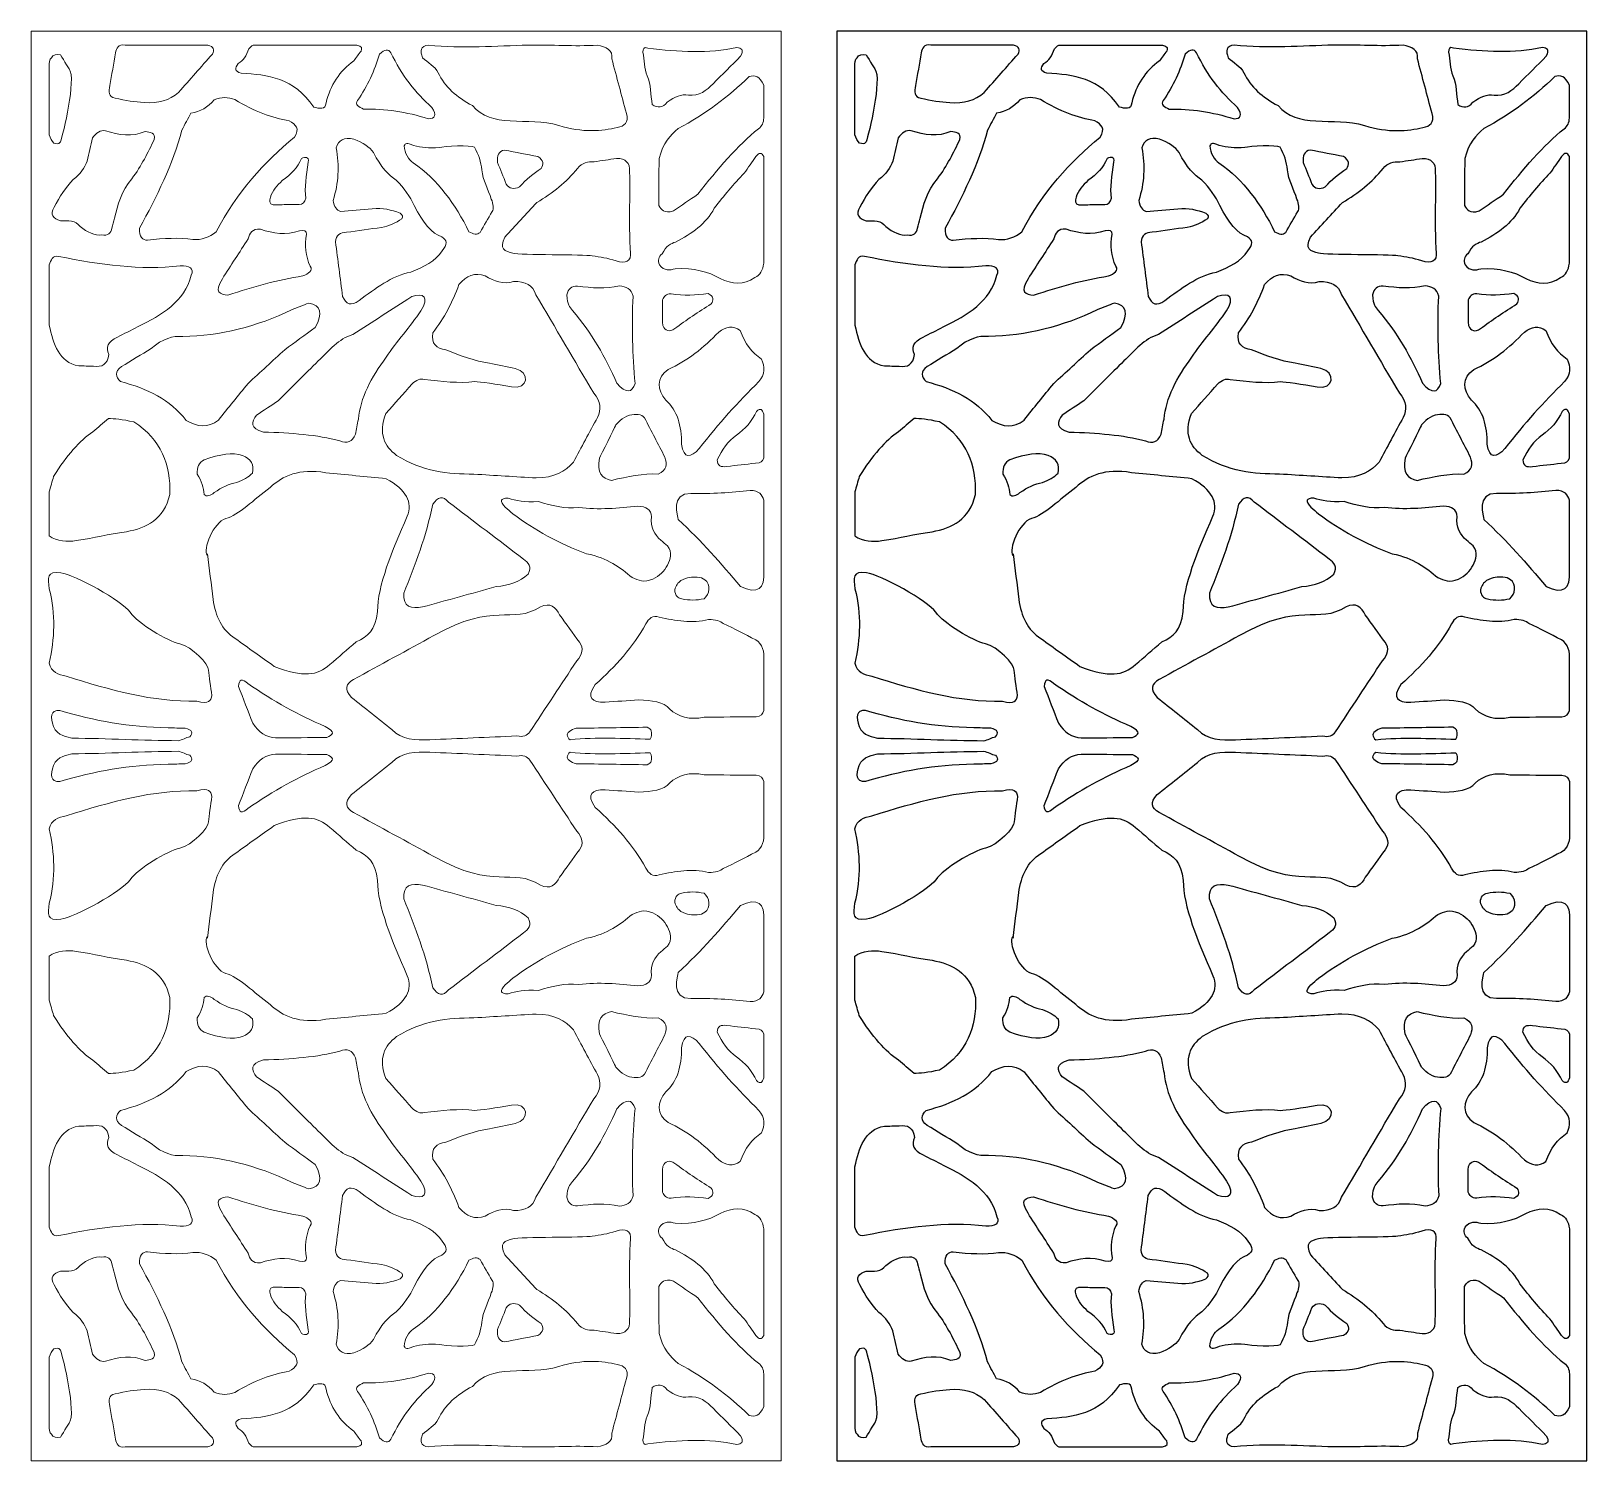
# Model space of a CAD drawing. Header units: centimetres. Extents: x -8.8 to 9.3, y -5.7 to 10.9.
import ezdxf

# ---------------------------------------------------------------- set-up
doc = ezdxf.new("R2010")
doc.units = ezdxf.units.CM
doc.header["$MEASUREMENT"] = 0
doc.layers.add('layer 1', color=7, linetype='Continuous')

msp = doc.modelspace()

# ---------------------------------------------------------------- linework, layer by layer
at = {"layer": 'layer 1', "color": 177, "lineweight": 9}
for points, knots in [([(-8.7652, 10.86223), (-8.7652, 10.86223), (-0.06445, 10.86223), (-0.06445, 10.86223), (-0.06445, 10.86223), (-0.06445, 10.86223), (-0.06445, -5.7191), (-0.06445, -5.7191), (-0.06445, -5.7191), (-0.06445, -5.7191), (-8.7652, -5.7191), (-8.7652, -5.7191), (-8.7652, -5.7191), (-8.7652, -5.7191), (-8.7652, 10.86223), (-8.7652, 10.86223)], [0, 0, 0, 0, 0.2, 0.2, 0.2, 0.2, 0.4, 0.4, 0.4, 0.4, 0.6, 0.6, 0.6, 0.6, 1, 1, 1, 1]), ([(-7.7865, 10.6097), (-7.77095, 10.6607), (-7.7599, 10.71589), (-7.67328, 10.6998), (-7.67328, 10.6998), (-7.35396, 10.6998), (-7.03464, 10.6998), (-6.71531, 10.6998), (-6.71531, 10.6998), (-6.64854, 10.67992), (-6.63112, 10.64551), (-6.66306, 10.5966), (-6.66306, 10.5966), (-6.7937, 10.44829), (-6.92434, 10.29997), (-7.05496, 10.15165), (-7.05496, 10.15165), (-7.15947, 10.06004), (-7.29302, 10.02079), (-7.45556, 10.03387), (-7.45556, 10.03387), (-7.55864, 10.03971), (-7.6704, 10.05717), (-7.79086, 10.08622), (-7.79086, 10.08622), (-7.86943, 10.09774), (-7.86645, 10.16032), (-7.85182, 10.23017), (-7.85182, 10.23017), (-7.83004, 10.35669), (-7.80827, 10.4832), (-7.7865, 10.6097)], [0, 0, 0, 0, 0.11111111, 0.11111111, 0.11111111, 0.11111111, 0.22222222, 0.22222222, 0.22222222, 0.22222222, 0.33333333, 0.33333333, 0.33333333, 0.33333333, 0.44444444, 0.44444444, 0.44444444, 0.44444444, 0.55555556, 0.55555556, 0.55555556, 0.55555556, 0.66666667, 0.66666667, 0.66666667, 0.66666667, 0.77777778, 0.77777778, 0.77777778, 0.77777778, 1, 1, 1, 1]), ([(-6.17537, 10.6998), (-6.19399, 10.70098), (-6.21476, 10.68647), (-6.24068, 10.65769), (-6.24068, 10.65769), (-6.2639, 10.57627), (-6.30453, 10.51955), (-6.36261, 10.48755), (-6.36261, 10.48755), (-6.40434, 10.43447), (-6.40796, 10.39231), (-6.32777, 10.37413), (-6.32777, 10.37413), (-6.02118, 10.35651), (-5.71788, 10.32475), (-5.48737, 9.98151), (-5.48737, 9.98151), (-5.42096, 9.96598), (-5.35087, 9.94417), (-5.34366, 10.0295), (-5.34366, 10.0295), (-5.29434, 10.23599), (-5.18695, 10.39885), (-5.02144, 10.51808), (-5.02144, 10.51808), (-4.99387, 10.55589), (-4.9663, 10.5937), (-4.93871, 10.63152), (-4.93871, 10.63152), (-4.92628, 10.66087), (-4.92334, 10.68805), (-4.98661, 10.6998), (-4.98661, 10.6998), (-5.38287, 10.6998), (-5.77912, 10.6998), (-6.17537, 10.6998)], [0, 0, 0, 0, 0.1, 0.1, 0.1, 0.1, 0.2, 0.2, 0.2, 0.2, 0.3, 0.3, 0.3, 0.3, 0.4, 0.4, 0.4, 0.4, 0.5, 0.5, 0.5, 0.5, 0.6, 0.6, 0.6, 0.6, 0.7, 0.7, 0.7, 0.7, 0.8, 0.8, 0.8, 0.8, 1, 1, 1, 1]), ([(-4.72263, 10.5966), (-4.66458, 10.65331), (-4.62103, 10.65767), (-4.59199, 10.6097), (-4.59199, 10.6097), (-4.46955, 10.35321), (-4.30733, 10.14645), (-4.11518, 9.97715), (-4.11518, 9.97715), (-4.05388, 9.88374), (-4.08437, 9.85031), (-4.15656, 9.8441), (-4.15656, 9.8441), (-4.41065, 9.92692), (-4.66158, 9.96201), (-4.90987, 9.95752), (-4.90987, 9.95752), (-4.96586, 9.98222), (-5.01093, 10.00986), (-4.97954, 10.05786), (-4.97954, 10.05786), (-4.86029, 10.224), (-4.78373, 10.40723), (-4.72263, 10.5966)], [0, 0, 0, 0, 0.14285714, 0.14285714, 0.14285714, 0.14285714, 0.28571429, 0.28571429, 0.28571429, 0.28571429, 0.42857143, 0.42857143, 0.42857143, 0.42857143, 0.57142857, 0.57142857, 0.57142857, 0.57142857, 0.71428571, 0.71428571, 0.71428571, 0.71428571, 1, 1, 1, 1]), ([(-4.15492, 10.6998), (-3.7659, 10.65646), (-3.36433, 10.69077), (-3.00145, 10.6998), (-3.00145, 10.6998), (-2.71921, 10.70683), (-2.47238, 10.68216), (-2.19543, 10.6998), (-2.19543, 10.6998), (-2.09657, 10.67716), (-2.01227, 10.6443), (-2.02996, 10.5399), (-2.02996, 10.5399), (-1.97335, 10.32905), (-1.91674, 10.1182), (-1.86014, 9.90735), (-1.86014, 9.90735), (-1.83111, 9.8012), (-1.88192, 9.75903), (-1.969, 9.74594), (-1.969, 9.74594), (-2.13656, 9.70268), (-2.37165, 9.68204), (-2.64374, 9.76676), (-2.64374, 9.76676), (-2.83536, 9.82642), (-3.00965, 9.80814), (-3.21001, 9.8201), (-3.21001, 9.8201), (-3.38349, 9.83242), (-3.54175, 9.87022), (-3.64545, 9.99897), (-3.64545, 9.99897), (-3.82715, 10.0932), (-3.96641, 10.21583), (-4.04361, 10.37988), (-4.04361, 10.37988), (-4.07914, 10.45539), (-4.16426, 10.4953), (-4.22458, 10.553), (-4.22458, 10.553), (-4.25725, 10.6325), (-4.24998, 10.69018), (-4.15492, 10.6998)], [0, 0, 0, 0, 0.08333333, 0.08333333, 0.08333333, 0.08333333, 0.16666667, 0.16666667, 0.16666667, 0.16666667, 0.25, 0.25, 0.25, 0.25, 0.33333333, 0.33333333, 0.33333333, 0.33333333, 0.41666667, 0.41666667, 0.41666667, 0.41666667, 0.5, 0.5, 0.5, 0.5, 0.58333333, 0.58333333, 0.58333333, 0.58333333, 0.66666667, 0.66666667, 0.66666667, 0.66666667, 0.75, 0.75, 0.75, 0.75, 0.83333333, 0.83333333, 0.83333333, 0.83333333, 1, 1, 1, 1]), ([(-1.66854, 10.61842), (-1.66715, 10.65411), (-1.65995, 10.68324), (-1.61193, 10.66642), (-1.61193, 10.66642), (-1.25297, 10.61786), (-0.90409, 10.60297), (-0.57995, 10.67077), (-0.57995, 10.67077), (-0.52829, 10.6658), (-0.48901, 10.65132), (-0.5364, 10.57044), (-0.5364, 10.57044), (-0.64237, 10.46429), (-0.74832, 10.35814), (-0.85427, 10.25198), (-0.85427, 10.25198), (-0.93041, 10.17335), (-1.01311, 10.10639), (-1.14166, 10.12112), (-1.14166, 10.12112), (-1.22007, 10.1313), (-1.30135, 10.10366), (-1.38551, 10.03823), (-1.38551, 10.03823), (-1.44069, 9.97425), (-1.49875, 9.96554), (-1.55969, 10.01205), (-1.55969, 10.01205), (-1.57952, 10.12258), (-1.57443, 10.24067), (-1.61922, 10.34367), (-1.61922, 10.34367), (-1.65524, 10.42651), (-1.65211, 10.52684), (-1.66854, 10.61842)], [0, 0, 0, 0, 0.1, 0.1, 0.1, 0.1, 0.2, 0.2, 0.2, 0.2, 0.3, 0.3, 0.3, 0.3, 0.4, 0.4, 0.4, 0.4, 0.5, 0.5, 0.5, 0.5, 0.6, 0.6, 0.6, 0.6, 0.7, 0.7, 0.7, 0.7, 0.8, 0.8, 0.8, 0.8, 1, 1, 1, 1]), ([(-8.53054, 10.55081), (-8.55485, 10.55081), (-8.55485, 10.47013), (-8.55485, 10.47013), (-8.55485, 10.47013), (-8.55485, 10.19966), (-8.55485, 9.92919), (-8.55485, 9.65871), (-8.55485, 9.65871), (-8.54034, 9.62069), (-8.52558, 9.5832), (-8.50225, 9.56273), (-8.50225, 9.56273), (-8.4696, 9.55183), (-8.44567, 9.55402), (-8.43039, 9.56927), (-8.43039, 9.56927), (-8.41336, 9.58625), (-8.25318, 10.21808), (-8.31065, 10.39595), (-8.31065, 10.39595), (-8.3158, 10.41189), (-8.38613, 10.52246), (-8.42387, 10.5857), (-8.42387, 10.5857), (-8.47395, 10.60023), (-8.50951, 10.5886), (-8.53054, 10.55081)], [0, 0, 0, 0, 0.125, 0.125, 0.125, 0.125, 0.25, 0.25, 0.25, 0.25, 0.375, 0.375, 0.375, 0.375, 0.5, 0.5, 0.5, 0.5, 0.625, 0.625, 0.625, 0.625, 0.75, 0.75, 0.75, 0.75, 1, 1, 1, 1]), ([(-0.43624, 10.33487), (-0.37003, 10.35743), (-0.31106, 10.33997), (-0.26803, 10.23454), (-0.26803, 10.23454), (-0.26803, 10.10802), (-0.26803, 9.98151), (-0.26803, 9.855), (-0.26803, 9.855), (-0.26737, 9.79866), (-0.28879, 9.7616), (-0.3274, 9.7285), (-0.3274, 9.7285), (-0.56977, 9.54121), (-0.80201, 9.2619), (-1.03281, 8.96944), (-1.03281, 8.96944), (-1.12715, 8.90546), (-1.22149, 8.84148), (-1.31583, 8.7775), (-1.31583, 8.7775), (-1.42872, 8.74147), (-1.45106, 8.79615), (-1.48565, 8.83858), (-1.48565, 8.83858), (-1.4842, 9.02035), (-1.48275, 9.20211), (-1.4813, 9.38388), (-1.4813, 9.38388), (-1.43641, 9.56591), (-1.35071, 9.65597), (-1.25922, 9.73287), (-1.25922, 9.73287), (-0.94789, 9.89648), (-0.6779, 10.10152), (-0.43624, 10.33487)], [0, 0, 0, 0, 0.1, 0.1, 0.1, 0.1, 0.2, 0.2, 0.2, 0.2, 0.3, 0.3, 0.3, 0.3, 0.4, 0.4, 0.4, 0.4, 0.5, 0.5, 0.5, 0.5, 0.6, 0.6, 0.6, 0.6, 0.7, 0.7, 0.7, 0.7, 0.8, 0.8, 0.8, 0.8, 1, 1, 1, 1]), ([(-6.91126, 9.91172), (-6.80277, 9.92552), (-6.71497, 9.98077), (-6.64128, 10.0644), (-6.64128, 10.0644), (-6.55783, 10.10598), (-6.47944, 10.09137), (-6.40179, 10.06877), (-6.40179, 10.06877), (-6.1783, 9.9302), (-5.97075, 9.8597), (-5.77041, 9.8201), (-5.77041, 9.8201), (-5.69344, 9.78125), (-5.64698, 9.72965), (-5.70945, 9.63253), (-5.70945, 9.63253), (-6.06194, 9.34383), (-6.37738, 8.99649), (-6.61952, 8.5332), (-6.61952, 8.5332), (-6.69935, 8.47358), (-6.78645, 8.43577), (-6.88949, 8.44597), (-6.88949, 8.44597), (-7.04494, 8.46998), (-7.22603, 8.4598), (-7.41638, 8.43724), (-7.41638, 8.43724), (-7.47223, 8.43798), (-7.50997, 8.47143), (-7.50782, 8.57683), (-7.50782, 8.57683), (-7.3095, 8.94349), (-7.12067, 9.31374), (-7.01576, 9.71541), (-7.01576, 9.71541), (-6.98093, 9.78086), (-6.94609, 9.84629), (-6.91126, 9.91172)], [0, 0, 0, 0, 0.09090909, 0.09090909, 0.09090909, 0.09090909, 0.18181818, 0.18181818, 0.18181818, 0.18181818, 0.27272727, 0.27272727, 0.27272727, 0.27272727, 0.36363636, 0.36363636, 0.36363636, 0.36363636, 0.45454545, 0.45454545, 0.45454545, 0.45454545, 0.54545455, 0.54545455, 0.54545455, 0.54545455, 0.63636364, 0.63636364, 0.63636364, 0.63636364, 0.72727273, 0.72727273, 0.72727273, 0.72727273, 0.81818182, 0.81818182, 0.81818182, 0.81818182, 1, 1, 1, 1]), ([(-8.05211, 9.62379), (-8.00949, 9.68195), (-7.96141, 9.71831), (-7.90133, 9.70668), (-7.90133, 9.70668), (-7.74606, 9.65646), (-7.59202, 9.63169), (-7.4425, 9.69797), (-7.4425, 9.69797), (-7.38344, 9.68968), (-7.31955, 9.68579), (-7.33745, 9.60635), (-7.33745, 9.60635), (-7.40912, 9.45441), (-7.484, 9.30246), (-7.59652, 9.15049), (-7.59652, 9.15049), (-7.71946, 9.0053), (-7.76159, 8.84934), (-7.79683, 8.69244), (-7.79683, 8.69244), (-7.80772, 8.6539), (-7.81861, 8.61536), (-7.82949, 8.57683), (-7.82949, 8.57683), (-7.84076, 8.52011), (-7.87195, 8.48524), (-7.94706, 8.4983), (-7.94706, 8.4983), (-8.02739, 8.49029), (-8.11125, 8.52892), (-8.19744, 8.59646), (-8.19744, 8.59646), (-8.24632, 8.66907), (-8.33602, 8.66579), (-8.42604, 8.6619), (-8.42604, 8.6619), (-8.50668, 8.69059), (-8.55676, 8.73203), (-8.49788, 8.81895), (-8.49788, 8.81895), (-8.43438, 8.94163), (-8.36252, 9.0518), (-8.27582, 9.13958), (-8.27582, 9.13958), (-8.19835, 9.2034), (-8.14209, 9.2743), (-8.11688, 9.35552), (-8.11688, 9.35552), (-8.09528, 9.44495), (-8.07369, 9.53437), (-8.05211, 9.62379)], [0, 0, 0, 0, 0.07142857, 0.07142857, 0.07142857, 0.07142857, 0.14285714, 0.14285714, 0.14285714, 0.14285714, 0.21428571, 0.21428571, 0.21428571, 0.21428571, 0.28571429, 0.28571429, 0.28571429, 0.28571429, 0.35714286, 0.35714286, 0.35714286, 0.35714286, 0.42857143, 0.42857143, 0.42857143, 0.42857143, 0.5, 0.5, 0.5, 0.5, 0.57142857, 0.57142857, 0.57142857, 0.57142857, 0.64285714, 0.64285714, 0.64285714, 0.64285714, 0.71428571, 0.71428571, 0.71428571, 0.71428571, 0.78571429, 0.78571429, 0.78571429, 0.78571429, 0.85714286, 0.85714286, 0.85714286, 0.85714286, 1, 1, 1, 1]), ([(-5.2261, 9.51037), (-5.19872, 9.59561), (-5.13597, 9.63596), (-5.02144, 9.61072), (-5.02144, 9.61072), (-4.91368, 9.56557), (-4.83894, 9.52197), (-4.79501, 9.45367), (-4.79501, 9.45367), (-4.7065, 9.28755), (-4.61796, 9.18503), (-4.5294, 9.13522), (-4.5294, 9.13522), (-4.43909, 9.04327), (-4.37298, 8.94222), (-4.32039, 8.83858), (-4.32039, 8.83858), (-4.21999, 8.64029), (-4.1146, 8.51198), (-4.00252, 8.4765), (-4.00252, 8.4765), (-3.93718, 8.44017), (-3.93575, 8.38636), (-3.99815, 8.31509), (-3.99815, 8.31509), (-4.07375, 8.19472), (-4.21394, 8.1283), (-4.35958, 8.06643), (-4.35958, 8.06643), (-4.58507, 8.02466), (-4.77085, 7.87674), (-4.96049, 7.73926), (-4.96049, 7.73926), (-5.05376, 7.66382), (-5.11109, 7.69837), (-5.15208, 7.78288), (-5.15208, 7.78288), (-5.17967, 7.99518), (-5.20724, 8.20748), (-5.23482, 8.41978), (-5.23482, 8.41978), (-5.22764, 8.49911), (-5.17959, 8.52811), (-5.10854, 8.52885), (-5.10854, 8.52885), (-4.9721, 8.54776), (-4.83566, 8.56667), (-4.69922, 8.58556), (-4.69922, 8.58556), (-4.61523, 8.60355), (-4.5365, 8.63599), (-4.46408, 8.6859), (-4.46408, 8.6859), (-4.44684, 8.71103), (-4.45954, 8.73209), (-4.48585, 8.75133), (-4.48585, 8.75133), (-4.58591, 8.78731), (-4.68759, 8.81897), (-4.80807, 8.79932), (-4.80807, 8.79932), (-4.93145, 8.78914), (-5.05483, 8.77896), (-5.17821, 8.76877), (-5.17821, 8.76877), (-5.21852, 8.78697), (-5.24969, 8.82331), (-5.26093, 8.89965), (-5.26093, 8.89965), (-5.19996, 9.09742), (-5.18837, 9.30101), (-5.2261, 9.51037)], [0, 0, 0, 0, 0.05263158, 0.05263158, 0.05263158, 0.05263158, 0.10526316, 0.10526316, 0.10526316, 0.10526316, 0.15789474, 0.15789474, 0.15789474, 0.15789474, 0.21052632, 0.21052632, 0.21052632, 0.21052632, 0.26315789, 0.26315789, 0.26315789, 0.26315789, 0.31578947, 0.31578947, 0.31578947, 0.31578947, 0.36842105, 0.36842105, 0.36842105, 0.36842105, 0.42105263, 0.42105263, 0.42105263, 0.42105263, 0.47368421, 0.47368421, 0.47368421, 0.47368421, 0.52631579, 0.52631579, 0.52631579, 0.52631579, 0.57894737, 0.57894737, 0.57894737, 0.57894737, 0.63157895, 0.63157895, 0.63157895, 0.63157895, 0.68421053, 0.68421053, 0.68421053, 0.68421053, 0.73684211, 0.73684211, 0.73684211, 0.73684211, 0.78947368, 0.78947368, 0.78947368, 0.78947368, 0.84210526, 0.84210526, 0.84210526, 0.84210526, 0.89473684, 0.89473684, 0.89473684, 0.89473684, 1, 1, 1, 1]), ([(-4.43795, 9.53001), (-4.42159, 9.56526), (-4.41307, 9.56953), (-4.32855, 9.53656), (-4.32855, 9.53656), (-4.24176, 9.51547), (-4.14835, 9.49854), (-4.03246, 9.51256), (-4.03246, 9.51256), (-3.97727, 9.52536), (-3.65988, 9.54664), (-3.62314, 9.51474), (-3.62314, 9.51474), (-3.57266, 9.43359), (-3.54726, 9.34518), (-3.53743, 9.25232), (-3.53743, 9.25232), (-3.52498, 9.13466), (-3.46394, 9.02737), (-3.42719, 8.91492), (-3.42719, 8.91492), (-3.40397, 8.85421), (-3.39527, 8.80261), (-3.41848, 8.77096), (-3.41848, 8.77096), (-3.46494, 8.68954), (-3.51139, 8.6081), (-3.55783, 8.52666), (-3.55783, 8.52666), (-3.59087, 8.49684), (-3.63587, 8.50705), (-3.68628, 8.53539), (-3.68628, 8.53539), (-3.84518, 8.85226), (-4.04268, 9.13545), (-4.33509, 9.33589), (-4.33509, 9.33589), (-4.38196, 9.36731), (-4.43763, 9.45205), (-4.43795, 9.53001)], [0, 0, 0, 0, 0.09090909, 0.09090909, 0.09090909, 0.09090909, 0.18181818, 0.18181818, 0.18181818, 0.18181818, 0.27272727, 0.27272727, 0.27272727, 0.27272727, 0.36363636, 0.36363636, 0.36363636, 0.36363636, 0.45454545, 0.45454545, 0.45454545, 0.45454545, 0.54545455, 0.54545455, 0.54545455, 0.54545455, 0.63636364, 0.63636364, 0.63636364, 0.63636364, 0.72727273, 0.72727273, 0.72727273, 0.72727273, 0.81818182, 0.81818182, 0.81818182, 0.81818182, 1, 1, 1, 1]), ([(-5.62834, 9.38605), (-5.58254, 9.40219), (-5.54334, 9.40806), (-5.54996, 9.34243), (-5.54996, 9.34243), (-5.57919, 9.18376), (-5.5919, 9.04165), (-5.58045, 8.92364), (-5.58045, 8.92364), (-5.58843, 8.87641), (-5.61383, 8.85241), (-5.65664, 8.85166), (-5.65664, 8.85166), (-5.72268, 8.85093), (-5.78873, 8.85021), (-5.85477, 8.84948), (-5.85477, 8.84948), (-5.88961, 8.84876), (-5.92444, 8.84803), (-5.95928, 8.84729), (-5.95928, 8.84729), (-6.00208, 8.86078), (-6.005, 8.89423), (-5.98976, 8.93673), (-5.98976, 8.93673), (-5.96588, 9.01533), (-5.91143, 9.07347), (-5.8526, 9.12868), (-5.8526, 9.12868), (-5.75062, 9.19813), (-5.6722, 9.28175), (-5.62834, 9.38605)], [0, 0, 0, 0, 0.11111111, 0.11111111, 0.11111111, 0.11111111, 0.22222222, 0.22222222, 0.22222222, 0.22222222, 0.33333333, 0.33333333, 0.33333333, 0.33333333, 0.44444444, 0.44444444, 0.44444444, 0.44444444, 0.55555556, 0.55555556, 0.55555556, 0.55555556, 0.66666667, 0.66666667, 0.66666667, 0.66666667, 0.77777778, 0.77777778, 0.77777778, 0.77777778, 1, 1, 1, 1]), ([(-3.35535, 9.34025), (-3.36129, 9.41351), (-3.34883, 9.47278), (-3.27043, 9.48203), (-3.27043, 9.48203), (-3.1427, 9.45693), (-3.01498, 9.43185), (-2.88725, 9.40677), (-2.88725, 9.40677), (-2.81776, 9.36512), (-2.81812, 9.31753), (-2.85024, 9.26718), (-2.85024, 9.26718), (-2.93742, 9.21101), (-3.02223, 9.1456), (-3.10062, 9.05452), (-3.10062, 9.05452), (-3.16539, 9.02627), (-3.21836, 9.03227), (-3.2541, 9.08831), (-3.2541, 9.08831), (-3.28786, 9.17231), (-3.3216, 9.25628), (-3.35535, 9.34025)], [0, 0, 0, 0, 0.14285714, 0.14285714, 0.14285714, 0.14285714, 0.28571429, 0.28571429, 0.28571429, 0.28571429, 0.42857143, 0.42857143, 0.42857143, 0.42857143, 0.57142857, 0.57142857, 0.57142857, 0.57142857, 0.71428571, 0.71428571, 0.71428571, 0.71428571, 1, 1, 1, 1]), ([(-3.27043, 8.47431), (-3.34383, 8.33472), (-3.26389, 8.3089), (-3.17899, 8.28673), (-3.17899, 8.28673), (-3.09408, 8.26456), (-2.34938, 8.27252), (-2.25587, 8.2562), (-2.25587, 8.2562), (-2.16237, 8.23987), (-2.08393, 8.23282), (-1.97935, 8.1973), (-1.97935, 8.1973), (-1.87477, 8.16179), (-1.79535, 8.18933), (-1.81309, 8.30406), (-1.81309, 8.30406), (-1.83083, 8.41879), (-1.81826, 8.91127), (-1.82261, 9.2312), (-1.82261, 9.2312), (-1.81826, 9.33516), (-1.86905, 9.38676), (-1.97501, 9.38605), (-1.97501, 9.38605), (-2.06137, 9.37296), (-2.14775, 9.35987), (-2.2341, 9.34679), (-2.2341, 9.34679), (-2.30577, 9.34974), (-2.37364, 9.33737), (-2.42787, 9.27046), (-2.42787, 9.27046), (-2.55632, 9.11267), (-2.71382, 8.98107), (-2.90031, 8.87565), (-2.90031, 8.87565), (-3.02369, 8.74186), (-3.14707, 8.60808), (-3.27043, 8.47431)], [0, 0, 0, 0, 0.09090909, 0.09090909, 0.09090909, 0.09090909, 0.18181818, 0.18181818, 0.18181818, 0.18181818, 0.27272727, 0.27272727, 0.27272727, 0.27272727, 0.36363636, 0.36363636, 0.36363636, 0.36363636, 0.45454545, 0.45454545, 0.45454545, 0.45454545, 0.54545455, 0.54545455, 0.54545455, 0.54545455, 0.63636364, 0.63636364, 0.63636364, 0.63636364, 0.72727273, 0.72727273, 0.72727273, 0.72727273, 0.81818182, 0.81818182, 0.81818182, 0.81818182, 1, 1, 1, 1]), ([(-1.44647, 8.28019), (-1.39769, 8.37017), (-1.34435, 8.40106), (-1.28971, 8.41542), (-1.28971, 8.41542), (-1.10383, 8.51439), (-0.93399, 8.62742), (-0.84121, 8.80803), (-0.84121, 8.80803), (-0.72902, 8.95269), (-0.61473, 9.0923), (-0.49285, 9.21374), (-0.49285, 9.21374), (-0.44786, 9.27917), (-0.40286, 9.3446), (-0.35786, 9.41005), (-0.35786, 9.41005), (-0.32215, 9.45512), (-0.2922, 9.45512), (-0.26803, 9.41005), (-0.26803, 9.41005), (-0.26803, 8.99708), (-0.26803, 8.5841), (-0.26803, 8.17113), (-0.26803, 8.17113), (-0.27783, 8.08864), (-0.30888, 8.02975), (-0.37092, 8.00536), (-0.37092, 8.00536), (-0.5012, 7.91266), (-0.63548, 7.92793), (-0.77154, 7.99227), (-0.77154, 7.99227), (-0.91154, 8.07226), (-1.07867, 8.11881), (-1.29408, 8.10569), (-1.29408, 8.10569), (-1.35706, 8.08937), (-1.41988, 8.07604), (-1.47696, 8.15368), (-1.47696, 8.15368), (-1.49872, 8.20168), (-1.48856, 8.24388), (-1.44647, 8.28019)], [0, 0, 0, 0, 0.08333333, 0.08333333, 0.08333333, 0.08333333, 0.16666667, 0.16666667, 0.16666667, 0.16666667, 0.25, 0.25, 0.25, 0.25, 0.33333333, 0.33333333, 0.33333333, 0.33333333, 0.41666667, 0.41666667, 0.41666667, 0.41666667, 0.5, 0.5, 0.5, 0.5, 0.58333333, 0.58333333, 0.58333333, 0.58333333, 0.66666667, 0.66666667, 0.66666667, 0.66666667, 0.75, 0.75, 0.75, 0.75, 0.83333333, 0.83333333, 0.83333333, 0.83333333, 1, 1, 1, 1]), ([(-6.54712, 7.99009), (-6.4477, 8.14423), (-6.34827, 8.29836), (-6.24884, 8.4525), (-6.24884, 8.4525), (-6.22936, 8.51803), (-6.20043, 8.57405), (-6.10515, 8.56375), (-6.10515, 8.56375), (-5.95657, 8.51532), (-5.80672, 8.48984), (-5.65229, 8.54629), (-5.65229, 8.54629), (-5.59641, 8.55937), (-5.56958, 8.54626), (-5.57174, 8.50703), (-5.57174, 8.50703), (-5.59379, 8.37778), (-5.58164, 8.25382), (-5.52819, 8.13624), (-5.52819, 8.13624), (-5.49167, 8.08382), (-5.54692, 8.05184), (-5.61528, 8.02282), (-5.61528, 8.02282), (-5.90094, 7.97771), (-6.1904, 7.89783), (-6.48181, 7.80033), (-6.48181, 7.80033), (-6.57572, 7.80666), (-6.64558, 7.83196), (-6.54712, 7.99009)], [0, 0, 0, 0, 0.11111111, 0.11111111, 0.11111111, 0.11111111, 0.22222222, 0.22222222, 0.22222222, 0.22222222, 0.33333333, 0.33333333, 0.33333333, 0.33333333, 0.44444444, 0.44444444, 0.44444444, 0.44444444, 0.55555556, 0.55555556, 0.55555556, 0.55555556, 0.66666667, 0.66666667, 0.66666667, 0.66666667, 0.77777778, 0.77777778, 0.77777778, 0.77777778, 1, 1, 1, 1]), ([(-8.55485, 8.15368), (-8.53316, 8.20435), (-8.51994, 8.26538), (-8.44402, 8.24966), (-8.44402, 8.24966), (-7.9661, 8.15406), (-7.49221, 8.08459), (-7.03754, 8.1406), (-7.03754, 8.1406), (-6.92823, 8.14117), (-6.8711, 8.11245), (-6.90691, 8.03153), (-6.90691, 8.03153), (-6.98699, 7.7265), (-7.24555, 7.56962), (-7.5296, 7.4339), (-7.5296, 7.4339), (-7.60798, 7.39318), (-7.68636, 7.35247), (-7.76472, 7.31175), (-7.76472, 7.31175), (-7.8783, 7.2634), (-7.90227, 7.19432), (-7.86488, 7.11107), (-7.86488, 7.11107), (-7.87815, 6.99803), (-7.9431, 6.96097), (-8.04341, 6.97585), (-8.04341, 6.97585), (-8.10002, 6.9773), (-8.15663, 6.97875), (-8.21324, 6.9802), (-8.21324, 6.9802), (-8.44597, 7.02203), (-8.50379, 7.23341), (-8.55485, 7.45133), (-8.55485, 7.45133), (-8.55485, 7.68546), (-8.55485, 7.91958), (-8.55485, 8.15368)], [0, 0, 0, 0, 0.09090909, 0.09090909, 0.09090909, 0.09090909, 0.18181818, 0.18181818, 0.18181818, 0.18181818, 0.27272727, 0.27272727, 0.27272727, 0.27272727, 0.36363636, 0.36363636, 0.36363636, 0.36363636, 0.45454545, 0.45454545, 0.45454545, 0.45454545, 0.54545455, 0.54545455, 0.54545455, 0.54545455, 0.63636364, 0.63636364, 0.63636364, 0.63636364, 0.72727273, 0.72727273, 0.72727273, 0.72727273, 0.81818182, 0.81818182, 0.81818182, 0.81818182, 1, 1, 1, 1]), ([(-4.10702, 7.3641), (-4.1281, 7.23324), (-4.06133, 7.18235), (-3.95461, 7.16779), (-3.95461, 7.16779), (-3.78625, 7.09653), (-3.61789, 7.03547), (-3.4495, 7.01075), (-3.4495, 7.01075), (-3.34936, 6.99039), (-3.24921, 6.97003), (-3.14905, 6.94966), (-3.14905, 6.94966), (-2.97288, 6.9076), (-2.99612, 6.70239), (-3.19353, 6.73727), (-3.19353, 6.73727), (-3.36236, 6.76711), (-3.56478, 6.79646), (-3.61933, 6.79698), (-3.61933, 6.79698), (-3.80293, 6.77655), (-4.0018, 6.79695), (-4.20281, 6.82315), (-4.20281, 6.82315), (-4.25071, 6.83842), (-4.29859, 6.81373), (-4.34651, 6.77081), (-4.34651, 6.77081), (-4.44812, 6.65595), (-4.54972, 6.54107), (-4.65133, 6.42619), (-4.65133, 6.42619), (-4.7399, 6.19279), (-4.66875, 6.04739), (-4.52505, 5.94196), (-4.52505, 5.94196), (-4.22602, 5.75248), (-3.92705, 5.72649), (-3.62804, 5.72384), (-3.62804, 5.72384), (-3.38709, 5.7093), (-3.14616, 5.69476), (-2.9052, 5.68022), (-2.9052, 5.68022), (-2.69619, 5.68241), (-2.56702, 5.75658), (-2.47411, 5.86343), (-2.47411, 5.86343), (-2.38122, 6.03649), (-2.28833, 6.20953), (-2.19543, 6.38256), (-2.19543, 6.38256), (-2.15408, 6.47564), (-2.15264, 6.56873), (-2.23898, 6.66176), (-2.23898, 6.66176), (-2.46252, 7.04275), (-2.68605, 7.4237), (-2.90956, 7.80469), (-2.90956, 7.80469), (-2.9444, 7.91374), (-3.03149, 7.96462), (-3.17081, 7.95737), (-3.17081, 7.95737), (-3.28699, 7.92076), (-3.39294, 7.96593), (-3.4974, 8.02282), (-3.4974, 8.02282), (-3.61643, 8.06496), (-3.71803, 8.03151), (-3.80221, 7.92247), (-3.80221, 7.92247), (-3.8775, 7.72051), (-3.97369, 7.53109), (-4.10702, 7.3641)], [0, 0, 0, 0, 0.05, 0.05, 0.05, 0.05, 0.1, 0.1, 0.1, 0.1, 0.15, 0.15, 0.15, 0.15, 0.2, 0.2, 0.2, 0.2, 0.25, 0.25, 0.25, 0.25, 0.3, 0.3, 0.3, 0.3, 0.35, 0.35, 0.35, 0.35, 0.4, 0.4, 0.4, 0.4, 0.45, 0.45, 0.45, 0.45, 0.5, 0.5, 0.5, 0.5, 0.55, 0.55, 0.55, 0.55, 0.6, 0.6, 0.6, 0.6, 0.65, 0.65, 0.65, 0.65, 0.7, 0.7, 0.7, 0.7, 0.75, 0.75, 0.75, 0.75, 0.8, 0.8, 0.8, 0.8, 0.85, 0.85, 0.85, 0.85, 0.9, 0.9, 0.9, 0.9, 1, 1, 1, 1]), ([(-5.03451, 7.34228), (-4.80663, 7.48914), (-4.57874, 7.63602), (-4.35086, 7.78288), (-4.35086, 7.78288), (-4.21154, 7.83231), (-4.14189, 7.77704), (-4.24636, 7.61711), (-4.24636, 7.61711), (-4.36247, 7.43824), (-4.53085, 7.25941), (-4.64696, 7.08054), (-4.64696, 7.08054), (-4.82044, 6.84571), (-4.94673, 6.60726), (-4.9692, 6.36074), (-4.9692, 6.36074), (-4.98081, 6.30259), (-4.99242, 6.24442), (-5.00403, 6.18626), (-5.00403, 6.18626), (-5.0403, 6.09755), (-5.09979, 6.07285), (-5.18255, 6.11209), (-5.18255, 6.11209), (-5.44598, 6.1783), (-5.74934, 6.20447), (-6.07086, 6.21242), (-6.07086, 6.21242), (-6.23538, 6.256), (-6.20614, 6.33018), (-6.14924, 6.40873), (-6.14924, 6.40873), (-6.06649, 6.464), (-5.98376, 6.51925), (-5.90103, 6.57451), (-5.90103, 6.57451), (-5.74572, 6.72865), (-5.5904, 6.88278), (-5.43511, 7.03692), (-5.43511, 7.03692), (-5.31088, 7.15732), (-5.19587, 7.29634), (-5.03451, 7.34228)], [0, 0, 0, 0, 0.08333333, 0.08333333, 0.08333333, 0.08333333, 0.16666667, 0.16666667, 0.16666667, 0.16666667, 0.25, 0.25, 0.25, 0.25, 0.33333333, 0.33333333, 0.33333333, 0.33333333, 0.41666667, 0.41666667, 0.41666667, 0.41666667, 0.5, 0.5, 0.5, 0.5, 0.58333333, 0.58333333, 0.58333333, 0.58333333, 0.66666667, 0.66666667, 0.66666667, 0.66666667, 0.75, 0.75, 0.75, 0.75, 0.83333333, 0.83333333, 0.83333333, 0.83333333, 1, 1, 1, 1]), ([(-2.55195, 7.80252), (-2.53601, 7.87448), (-2.49391, 7.90866), (-2.42568, 7.90503), (-2.42568, 7.90503), (-2.26384, 7.88558), (-2.102, 7.86793), (-1.94017, 7.90721), (-1.94017, 7.90721), (-1.86433, 7.90109), (-1.80116, 7.8771), (-1.78341, 7.78942), (-1.78341, 7.78942), (-1.80051, 7.44269), (-1.78888, 7.1067), (-1.75946, 6.77735), (-1.75946, 6.77735), (-1.79451, 6.66631), (-1.86018, 6.65213), (-1.97066, 6.77954), (-1.97066, 6.77954), (-2.10344, 7.07466), (-2.25875, 7.36131), (-2.48447, 7.62148), (-2.48447, 7.62148), (-2.52024, 7.66365), (-2.54583, 7.68656), (-2.55195, 7.80252)], [0, 0, 0, 0, 0.125, 0.125, 0.125, 0.125, 0.25, 0.25, 0.25, 0.25, 0.375, 0.375, 0.375, 0.375, 0.5, 0.5, 0.5, 0.5, 0.625, 0.625, 0.625, 0.625, 0.75, 0.75, 0.75, 0.75, 1, 1, 1, 1]), ([(-1.44159, 7.7458), (-1.42333, 7.78317), (-1.40368, 7.81926), (-1.34143, 7.81559), (-1.34143, 7.81559), (-1.19775, 7.79467), (-1.05408, 7.79793), (-0.91036, 7.81778), (-0.91036, 7.81778), (-0.84353, 7.78295), (-0.84937, 7.74137), (-0.87553, 7.69781), (-0.87553, 7.69781), (-1.024, 7.60673), (-1.16619, 7.5119), (-1.30008, 7.41207), (-1.30008, 7.41207), (-1.36103, 7.3692), (-1.40749, 7.38159), (-1.43941, 7.44916), (-1.43941, 7.44916), (-1.44014, 7.54804), (-1.44086, 7.64692), (-1.44159, 7.7458)], [0, 0, 0, 0, 0.14285714, 0.14285714, 0.14285714, 0.14285714, 0.28571429, 0.28571429, 0.28571429, 0.28571429, 0.42857143, 0.42857143, 0.42857143, 0.42857143, 0.57142857, 0.57142857, 0.57142857, 0.57142857, 0.71428571, 0.71428571, 0.71428571, 0.71428571, 1, 1, 1, 1]), ([(-7.72989, 6.79698), (-7.78653, 6.85515), (-7.79959, 6.9133), (-7.71683, 6.97148), (-7.71683, 6.97148), (-7.60216, 7.04128), (-7.4875, 7.11107), (-7.37283, 7.18087), (-7.37283, 7.18087), (-7.23786, 7.29938), (-7.11885, 7.32993), (-7.00706, 7.32047), (-7.00706, 7.32047), (-6.56873, 7.33062), (-6.14782, 7.43386), (-5.74428, 7.6302), (-5.74428, 7.6302), (-5.67751, 7.65637), (-5.61074, 7.68254), (-5.54398, 7.70872), (-5.54398, 7.70872), (-5.40317, 7.68399), (-5.37852, 7.58946), (-5.46996, 7.42517), (-5.46996, 7.42517), (-5.58754, 7.33936), (-5.7051, 7.25358), (-5.82267, 7.16779), (-5.82267, 7.16779), (-5.96492, 7.03692), (-6.10715, 6.90604), (-6.24939, 6.77518), (-6.24939, 6.77518), (-6.36405, 6.63414), (-6.47872, 6.49308), (-6.59339, 6.35203), (-6.59339, 6.35203), (-6.71169, 6.25241), (-6.83797, 6.27278), (-6.96787, 6.34766), (-6.96787, 6.34766), (-7.15003, 6.58909), (-7.42001, 6.71849), (-7.72989, 6.79698)], [0, 0, 0, 0, 0.08333333, 0.08333333, 0.08333333, 0.08333333, 0.16666667, 0.16666667, 0.16666667, 0.16666667, 0.25, 0.25, 0.25, 0.25, 0.33333333, 0.33333333, 0.33333333, 0.33333333, 0.41666667, 0.41666667, 0.41666667, 0.41666667, 0.5, 0.5, 0.5, 0.5, 0.58333333, 0.58333333, 0.58333333, 0.58333333, 0.66666667, 0.66666667, 0.66666667, 0.66666667, 0.75, 0.75, 0.75, 0.75, 0.83333333, 0.83333333, 0.83333333, 0.83333333, 1, 1, 1, 1]), ([(-1.22004, 6.07283), (-1.1943, 5.89505), (-1.11666, 5.91322), (-1.01538, 6.02048), (-1.01538, 6.02048), (-0.7944, 6.31204), (-0.56145, 6.56359), (-0.32303, 6.79698), (-0.32303, 6.79698), (-0.25076, 6.88422), (-0.2544, 6.97147), (-0.29256, 7.05872), (-0.29256, 7.05872), (-0.40062, 7.12978), (-0.48497, 7.23775), (-0.54075, 7.39027), (-0.54075, 7.39027), (-0.62351, 7.44932), (-0.70625, 7.43586), (-0.78895, 7.37281), (-0.78895, 7.37281), (-0.96241, 7.18794), (-1.15693, 7.04), (-1.3768, 6.93659), (-1.3768, 6.93659), (-1.51453, 6.84495), (-1.50658, 6.69894), (-1.40292, 6.58323), (-1.40292, 6.58323), (-1.2668, 6.46543), (-1.22254, 6.28367), (-1.22004, 6.07283)], [0, 0, 0, 0, 0.11111111, 0.11111111, 0.11111111, 0.11111111, 0.22222222, 0.22222222, 0.22222222, 0.22222222, 0.33333333, 0.33333333, 0.33333333, 0.33333333, 0.44444444, 0.44444444, 0.44444444, 0.44444444, 0.55555556, 0.55555556, 0.55555556, 0.55555556, 0.66666667, 0.66666667, 0.66666667, 0.66666667, 0.77777778, 0.77777778, 0.77777778, 0.77777778, 1, 1, 1, 1]), ([(-8.55485, 5.51881), (-8.53823, 5.57842), (-8.52161, 5.63804), (-8.50498, 5.69766), (-8.50498, 5.69766), (-8.35259, 5.94047), (-8.20019, 6.1135), (-8.04776, 6.21679), (-8.04776, 6.21679), (-7.98826, 6.26768), (-7.92875, 6.31856), (-7.86923, 6.36947), (-7.86923, 6.36947), (-7.80101, 6.36909), (-7.71105, 6.35961), (-7.57313, 6.33021), (-7.57313, 6.33021), (-7.25598, 6.1259), (-7.14713, 5.83218), (-7.15511, 5.48827), (-7.15511, 5.48827), (-7.22686, 5.19911), (-7.42576, 5.10102), (-7.66022, 5.0564), (-7.66022, 5.0564), (-7.88086, 5.02878), (-8.02092, 4.9837), (-8.24153, 4.95607), (-8.24153, 4.95607), (-8.34047, 4.93217), (-8.46713, 4.94591), (-8.55485, 5.00841), (-8.55485, 5.00841), (-8.55485, 5.17855), (-8.55485, 5.34868), (-8.55485, 5.51881)], [0, 0, 0, 0, 0.1, 0.1, 0.1, 0.1, 0.2, 0.2, 0.2, 0.2, 0.3, 0.3, 0.3, 0.3, 0.4, 0.4, 0.4, 0.4, 0.5, 0.5, 0.5, 0.5, 0.6, 0.6, 0.6, 0.6, 0.7, 0.7, 0.7, 0.7, 0.8, 0.8, 0.8, 0.8, 1, 1, 1, 1]), ([(-2.17313, 5.90923), (-2.15354, 5.94849), (-1.99459, 6.26478), (-1.98807, 6.28441), (-1.98807, 6.28441), (-1.98154, 6.30404), (-1.90061, 6.38803), (-1.82478, 6.40656), (-1.82478, 6.40656), (-1.74895, 6.42508), (-1.68582, 6.4236), (-1.65061, 6.3782), (-1.65061, 6.3782), (-1.5715, 6.22551), (-1.4924, 6.07283), (-1.41329, 5.92015), (-1.41329, 5.92015), (-1.38939, 5.8418), (-1.38753, 5.76946), (-1.49167, 5.72602), (-1.49167, 5.72602), (-1.66436, 5.73415), (-1.84726, 5.6963), (-2.03161, 5.65186), (-2.03161, 5.65186), (-2.14234, 5.67149), (-2.20763, 5.73837), (-2.17313, 5.90923)], [0, 0, 0, 0, 0.125, 0.125, 0.125, 0.125, 0.25, 0.25, 0.25, 0.25, 0.375, 0.375, 0.375, 0.375, 0.5, 0.5, 0.5, 0.5, 0.625, 0.625, 0.625, 0.625, 0.75, 0.75, 0.75, 0.75, 1, 1, 1, 1]), ([(-0.35082, 6.45236), (-0.30727, 6.49201), (-0.27967, 6.48073), (-0.26803, 6.41855), (-0.26803, 6.41855), (-0.26803, 6.24842), (-0.26803, 6.07828), (-0.26803, 5.90815), (-0.26803, 5.90815), (-0.29365, 5.86635), (-0.28896, 5.85508), (-0.36388, 5.85145), (-0.36388, 5.85145), (-0.47382, 5.83873), (-0.58378, 5.826), (-0.69373, 5.81327), (-0.69373, 5.81327), (-0.76159, 5.80349), (-0.80765, 5.81912), (-0.80586, 5.89071), (-0.80586, 5.89071), (-0.74996, 6.00671), (-0.68136, 6.10813), (-0.58486, 6.17753), (-0.58486, 6.17753), (-0.4814, 6.24516), (-0.40492, 6.33824), (-0.35082, 6.45236)], [0, 0, 0, 0, 0.125, 0.125, 0.125, 0.125, 0.25, 0.25, 0.25, 0.25, 0.375, 0.375, 0.375, 0.375, 0.5, 0.5, 0.5, 0.5, 0.625, 0.625, 0.625, 0.625, 0.75, 0.75, 0.75, 0.75, 1, 1, 1, 1]), ([(-6.83724, 5.72384), (-6.84304, 5.80527), (-6.81693, 5.86051), (-6.75886, 5.8896), (-6.75886, 5.8896), (-6.57426, 5.95776), (-6.42386, 5.97848), (-6.31471, 5.94196), (-6.31471, 5.94196), (-6.21457, 5.90271), (-6.17537, 5.83435), (-6.19713, 5.73692), (-6.19713, 5.73692), (-6.24178, 5.68748), (-6.30639, 5.65405), (-6.38003, 5.62787), (-6.38003, 5.62787), (-6.46714, 5.61334), (-6.55423, 5.57118), (-6.64128, 5.51008), (-6.64128, 5.51008), (-6.68555, 5.4748), (-6.72623, 5.45957), (-6.75886, 5.48827), (-6.75886, 5.48827), (-6.76105, 5.56681), (-6.78864, 5.64534), (-6.83724, 5.72384)], [0, 0, 0, 0, 0.125, 0.125, 0.125, 0.125, 0.25, 0.25, 0.25, 0.25, 0.375, 0.375, 0.375, 0.375, 0.5, 0.5, 0.5, 0.5, 0.625, 0.625, 0.625, 0.625, 0.75, 0.75, 0.75, 0.75, 1, 1, 1, 1]), ([(-6.72402, 4.78157), (-6.77627, 4.84988), (-6.65146, 5.16689), (-6.50629, 5.20908), (-6.50629, 5.20908), (-6.36112, 5.25127), (-6.17827, 5.42866), (-5.99247, 5.57116), (-5.99247, 5.57116), (-5.84378, 5.70355), (-5.65951, 5.79518), (-5.34803, 5.74129), (-5.34803, 5.74129), (-5.11435, 5.71802), (-4.88065, 5.69475), (-4.64696, 5.67149), (-4.64696, 5.67149), (-4.41004, 5.54405), (-4.33818, 5.39754), (-4.40312, 5.23525), (-4.40312, 5.23525), (-4.57822, 4.83102), (-4.74789, 4.43012), (-4.74712, 4.13158), (-4.74712, 4.13158), (-4.77562, 3.90515), (-4.85494, 3.84865), (-4.99533, 3.77823), (-4.99533, 3.77823), (-5.09693, 3.69097), (-5.19853, 3.60372), (-5.30014, 3.51647), (-5.30014, 3.51647), (-5.44593, 3.38476), (-5.60417, 3.36444), (-5.94458, 3.49467), (-5.94458, 3.49467), (-6.09554, 3.60227), (-6.24649, 3.70988), (-6.39744, 3.81749), (-6.39744, 3.81749), (-6.55496, 3.91638), (-6.62463, 4.07924), (-6.65436, 4.27117), (-6.65436, 4.27117), (-6.6759, 4.44805), (-6.69743, 4.62493), (-6.71895, 4.80181)], [0, 0, 0, 0, 0.07692308, 0.07692308, 0.07692308, 0.07692308, 0.15384615, 0.15384615, 0.15384615, 0.15384615, 0.23076923, 0.23076923, 0.23076923, 0.23076923, 0.30769231, 0.30769231, 0.30769231, 0.30769231, 0.38461538, 0.38461538, 0.38461538, 0.38461538, 0.46153846, 0.46153846, 0.46153846, 0.46153846, 0.53846154, 0.53846154, 0.53846154, 0.53846154, 0.61538462, 0.61538462, 0.61538462, 0.61538462, 0.69230769, 0.69230769, 0.69230769, 0.69230769, 0.76923077, 0.76923077, 0.76923077, 0.76923077, 0.84615385, 0.84615385, 0.84615385, 0.84615385, 1, 1, 1, 1]), ([(-4.10702, 5.37486), (-4.04608, 5.465), (-3.98513, 5.47373), (-3.92414, 5.40102), (-3.92414, 5.40102), (-3.63385, 5.18), (-3.34355, 4.95897), (-3.05325, 4.73794), (-3.05325, 4.73794), (-2.99651, 4.6973), (-2.95287, 4.65083), (-3.001, 4.56346), (-3.001, 4.56346), (-3.09174, 4.47622), (-3.22238, 4.43696), (-3.37112, 4.41949), (-3.37112, 4.41949), (-3.65561, 4.34096), (-3.9401, 4.26244), (-4.22458, 4.18392), (-4.22458, 4.18392), (-4.3496, 4.16766), (-4.45715, 4.17478), (-4.4423, 4.34533), (-4.4423, 4.34533), (-4.30869, 4.67098), (-4.1823, 5.00253), (-4.10702, 5.37486)], [0, 0, 0, 0, 0.125, 0.125, 0.125, 0.125, 0.25, 0.25, 0.25, 0.25, 0.375, 0.375, 0.375, 0.375, 0.5, 0.5, 0.5, 0.5, 0.625, 0.625, 0.625, 0.625, 0.75, 0.75, 0.75, 0.75, 1, 1, 1, 1]), ([(-3.26608, 5.33996), (-3.33285, 5.41265), (-3.32124, 5.44755), (-3.23125, 5.44465), (-3.23125, 5.44465), (-3.14064, 5.41842), (-3.04129, 5.39655), (-2.88071, 5.40539), (-2.88071, 5.40539), (-2.72745, 5.3606), (-2.57401, 5.31792), (-2.41479, 5.33777), (-2.41479, 5.33777), (-2.18152, 5.30716), (-1.95423, 5.33052), (-1.7268, 5.35303), (-1.7268, 5.35303), (-1.63103, 5.3505), (-1.57297, 5.31491), (-1.57004, 5.23089), (-1.57004, 5.23089), (-1.58529, 5.10729), (-1.53669, 5.02369), (-1.45901, 4.95824), (-1.45901, 4.95824), (-1.43362, 4.93644), (-1.40822, 4.91464), (-1.38281, 4.89282), (-1.38281, 4.89282), (-1.32525, 4.81136), (-1.3493, 4.74013), (-1.38498, 4.67032), (-1.38498, 4.67032), (-1.42126, 4.59837), (-1.47787, 4.54384), (-1.5548, 4.50674), (-1.5548, 4.50674), (-1.65633, 4.46051), (-1.72296, 4.49801), (-1.7943, 4.52419), (-1.7943, 4.52419), (-1.93004, 4.63966), (-2.07447, 4.75013), (-2.32117, 4.8012), (-2.32117, 4.8012), (-2.64286, 4.91884), (-2.92481, 5.07624), (-3.17681, 5.26361), (-3.17681, 5.26361), (-3.20657, 5.28907), (-3.23634, 5.31451), (-3.26608, 5.33996)], [0, 0, 0, 0, 0.07142857, 0.07142857, 0.07142857, 0.07142857, 0.14285714, 0.14285714, 0.14285714, 0.14285714, 0.21428571, 0.21428571, 0.21428571, 0.21428571, 0.28571429, 0.28571429, 0.28571429, 0.28571429, 0.35714286, 0.35714286, 0.35714286, 0.35714286, 0.42857143, 0.42857143, 0.42857143, 0.42857143, 0.5, 0.5, 0.5, 0.5, 0.57142857, 0.57142857, 0.57142857, 0.57142857, 0.64285714, 0.64285714, 0.64285714, 0.64285714, 0.71428571, 0.71428571, 0.71428571, 0.71428571, 0.78571429, 0.78571429, 0.78571429, 0.78571429, 0.85714286, 0.85714286, 0.85714286, 0.85714286, 1, 1, 1, 1]), ([(-1.2587, 5.19818), (-1.26307, 5.23308), (-1.35285, 5.50582), (-1.11283, 5.50135), (-1.11283, 5.50135), (-0.8728, 5.49688), (-0.64167, 5.5058), (-0.42484, 5.53626), (-0.42484, 5.53626), (-0.32632, 5.53171), (-0.27948, 5.48917), (-0.26803, 5.42067), (-0.26803, 5.42067), (-0.26803, 5.14803), (-0.26803, 4.87537), (-0.26803, 4.60272), (-0.26803, 4.60272), (-0.24774, 4.38824), (-0.33776, 4.32792), (-0.53805, 4.42168), (-0.53805, 4.42168), (-0.76009, 4.68735), (-0.99016, 4.95004), (-1.2587, 5.19818)], [0, 0, 0, 0, 0.14285714, 0.14285714, 0.14285714, 0.14285714, 0.28571429, 0.28571429, 0.28571429, 0.28571429, 0.42857143, 0.42857143, 0.42857143, 0.42857143, 0.57142857, 0.57142857, 0.57142857, 0.57142857, 0.71428571, 0.71428571, 0.71428571, 0.71428571, 1, 1, 1, 1]), ([(-8.55485, 4.39332), (-8.57228, 4.52418), (-8.58591, 4.60051), (-8.42224, 4.58089), (-8.42224, 4.58089), (-8.25858, 4.56128), (-7.70887, 4.25206), (-7.61667, 4.12285), (-7.61667, 4.12285), (-7.52448, 3.99364), (-7.18811, 3.78996), (-7.0419, 3.75641), (-7.0419, 3.75641), (-6.89569, 3.72285), (-6.70876, 3.52411), (-6.7066, 3.45104), (-6.7066, 3.45104), (-6.70444, 3.37797), (-6.68048, 3.2562), (-6.66742, 3.15877), (-6.66742, 3.15877), (-6.67739, 3.09758), (-6.70339, 3.04948), (-6.84159, 3.09332), (-6.84159, 3.09332), (-7.34673, 3.07683), (-7.85183, 3.2222), (-8.35692, 3.38125), (-8.35692, 3.38125), (-8.44914, 3.39711), (-8.53262, 3.42465), (-8.55485, 3.53393), (-8.55485, 3.53393), (-8.49387, 3.81533), (-8.47646, 4.10034), (-8.55485, 4.39332)], [0, 0, 0, 0, 0.1, 0.1, 0.1, 0.1, 0.2, 0.2, 0.2, 0.2, 0.3, 0.3, 0.3, 0.3, 0.4, 0.4, 0.4, 0.4, 0.5, 0.5, 0.5, 0.5, 0.6, 0.6, 0.6, 0.6, 0.7, 0.7, 0.7, 0.7, 0.8, 0.8, 0.8, 0.8, 1, 1, 1, 1]), ([(-1.29899, 4.3835), (-1.28962, 4.43516), (-1.25985, 4.46385), (-1.22713, 4.48928), (-1.22713, 4.48928), (-1.15458, 4.52725), (-1.09399, 4.53525), (-1.03881, 4.52965), (-1.03881, 4.52965), (-1.0032, 4.52714), (-0.97195, 4.51808), (-0.94939, 4.50031), (-0.94939, 4.50031), (-0.88103, 4.44646), (-0.89401, 4.33018), (-0.95934, 4.27989), (-0.95934, 4.27989), (-1.04535, 4.25983), (-1.13139, 4.2582), (-1.21734, 4.27881), (-1.21734, 4.27881), (-1.26926, 4.28464), (-1.29648, 4.31955), (-1.29899, 4.3835)], [0, 0, 0, 0, 0.14285714, 0.14285714, 0.14285714, 0.14285714, 0.28571429, 0.28571429, 0.28571429, 0.28571429, 0.42857143, 0.42857143, 0.42857143, 0.42857143, 0.57142857, 0.57142857, 0.57142857, 0.57142857, 0.71428571, 0.71428571, 0.71428571, 0.71428571, 1, 1, 1, 1]), ([(-5.04757, 3.13259), (-5.14159, 3.22853), (-5.11185, 3.29251), (-5.02581, 3.34198), (-5.02581, 3.34198), (-4.7152, 3.51211), (-4.40459, 3.68225), (-4.09396, 3.85238), (-4.09396, 3.85238), (-3.38737, 4.25401), (-3.19514, 3.97352), (-2.8573, 4.18392), (-2.8573, 4.18392), (-2.74188, 4.23983), (-2.68093, 4.18198), (-2.63522, 4.09232), (-2.63522, 4.09232), (-2.5583, 3.98616), (-2.48137, 3.88), (-2.40444, 3.77386), (-2.40444, 3.77386), (-2.35292, 3.70569), (-2.37036, 3.63405), (-2.43493, 3.5601), (-2.43493, 3.5601), (-2.61636, 3.28527), (-2.7978, 3.01045), (-2.97923, 2.73562), (-2.97923, 2.73562), (-3.0097, 2.69054), (-3.06051, 2.67457), (-3.13163, 2.68763), (-3.13163, 2.68763), (-3.46838, 2.67309), (-3.80512, 2.65855), (-4.14186, 2.64401), (-4.14186, 2.64401), (-4.30391, 2.64263), (-4.46676, 2.63931), (-4.58164, 2.76179), (-4.58164, 2.76179), (-4.73695, 2.88539), (-4.89227, 3.00899), (-5.04757, 3.13259)], [0, 0, 0, 0, 0.08333333, 0.08333333, 0.08333333, 0.08333333, 0.16666667, 0.16666667, 0.16666667, 0.16666667, 0.25, 0.25, 0.25, 0.25, 0.33333333, 0.33333333, 0.33333333, 0.33333333, 0.41666667, 0.41666667, 0.41666667, 0.41666667, 0.5, 0.5, 0.5, 0.5, 0.58333333, 0.58333333, 0.58333333, 0.58333333, 0.66666667, 0.66666667, 0.66666667, 0.66666667, 0.75, 0.75, 0.75, 0.75, 0.83333333, 0.83333333, 0.83333333, 0.83333333, 1, 1, 1, 1]), ([(-2.10834, 3.08025), (-2.26041, 3.07733), (-2.33079, 3.12528), (-2.22155, 3.28527), (-2.22155, 3.28527), (-1.98616, 3.49301), (-1.78206, 3.72167), (-1.63371, 3.98761), (-1.63371, 3.98761), (-1.59945, 4.05161), (-1.55633, 4.09525), (-1.4813, 4.06613), (-1.4813, 4.06613), (-1.28973, 4.02374), (-1.09815, 3.98867), (-0.90651, 4.03996), (-0.90651, 4.03996), (-0.83103, 4.04138), (-0.76672, 4.01731), (-0.73669, 3.99197), (-0.73669, 3.99197), (-0.60025, 3.92944), (-0.4943, 3.86691), (-0.35786, 3.80439), (-0.35786, 3.80439), (-0.2853, 3.75727), (-0.2543, 3.66558), (-0.26803, 3.5601), (-0.26803, 3.5601), (-0.26803, 3.36816), (-0.26803, 3.17621), (-0.26803, 2.98428), (-0.26803, 2.98428), (-0.2751, 2.94239), (-0.30295, 2.91714), (-0.35352, 2.91011), (-0.35352, 2.91011), (-0.55527, 2.90866), (-0.75703, 2.90721), (-0.95878, 2.90574), (-0.95878, 2.90574), (-1.12937, 2.86976), (-1.25855, 2.90976), (-1.35938, 3.00172), (-1.35938, 3.00172), (-1.42602, 3.0854), (-1.56805, 3.09887), (-1.71645, 3.10642), (-1.71645, 3.10642), (-1.84709, 3.09769), (-1.97771, 3.08896), (-2.10834, 3.08025)], [0, 0, 0, 0, 0.07142857, 0.07142857, 0.07142857, 0.07142857, 0.14285714, 0.14285714, 0.14285714, 0.14285714, 0.21428571, 0.21428571, 0.21428571, 0.21428571, 0.28571429, 0.28571429, 0.28571429, 0.28571429, 0.35714286, 0.35714286, 0.35714286, 0.35714286, 0.42857143, 0.42857143, 0.42857143, 0.42857143, 0.5, 0.5, 0.5, 0.5, 0.57142857, 0.57142857, 0.57142857, 0.57142857, 0.64285714, 0.64285714, 0.64285714, 0.64285714, 0.71428571, 0.71428571, 0.71428571, 0.71428571, 0.78571429, 0.78571429, 0.78571429, 0.78571429, 0.85714286, 0.85714286, 0.85714286, 0.85714286, 1, 1, 1, 1]), ([(-6.35988, 3.26346), (-6.35263, 3.34707), (-6.31637, 3.35796), (-6.25103, 3.29618), (-6.25103, 3.29618), (-5.95562, 3.0932), (-5.65746, 2.92626), (-5.35619, 2.79886), (-5.35619, 2.79886), (-5.22513, 2.73409), (-5.2674, 2.69995), (-5.33442, 2.67017), (-5.33442, 2.67017), (-5.53328, 2.66872), (-5.73212, 2.66727), (-5.93096, 2.66581), (-5.93096, 2.66581), (-6.03909, 2.67307), (-6.12692, 2.72981), (-6.19442, 2.83595), (-6.19442, 2.83595), (-6.24958, 2.97845), (-6.30474, 3.12096), (-6.35988, 3.26346)], [0, 0, 0, 0, 0.14285714, 0.14285714, 0.14285714, 0.14285714, 0.28571429, 0.28571429, 0.28571429, 0.28571429, 0.42857143, 0.42857143, 0.42857143, 0.42857143, 0.57142857, 0.57142857, 0.57142857, 0.57142857, 0.71428571, 0.71428571, 0.71428571, 0.71428571, 1, 1, 1, 1]), ([(-8.29162, 2.66145), (-8.32645, 2.67454), (-8.46826, 2.68922), (-8.50498, 2.79669), (-8.50498, 2.79669), (-8.54168, 2.90415), (-8.54536, 2.98738), (-8.43096, 2.98427), (-8.43096, 2.98427), (-8.02879, 2.85993), (-7.63137, 2.7951), (-7.17687, 2.7814), (-7.17687, 2.7814), (-7.11592, 2.79158), (-7.03755, 2.76905), (-6.97658, 2.77923), (-6.97658, 2.77923), (-6.89821, 2.75741), (-6.88079, 2.72395), (-6.92432, 2.6789), (-6.92432, 2.6789), (-6.96787, 2.67162), (-7.01576, 2.64037), (-7.05931, 2.63311), (-7.05931, 2.63311), (-7.47154, 2.63455), (-7.87941, 2.66), (-8.29162, 2.66145)], [0, 0, 0, 0, 0.125, 0.125, 0.125, 0.125, 0.25, 0.25, 0.25, 0.25, 0.375, 0.375, 0.375, 0.375, 0.5, 0.5, 0.5, 0.5, 0.625, 0.625, 0.625, 0.625, 0.75, 0.75, 0.75, 0.75, 1, 1, 1, 1]), ([(-2.54816, 2.70235), (-2.55079, 2.73286), (-2.46329, 2.77674), (-2.44202, 2.77706), (-2.44202, 2.77706), (-2.16733, 2.78104), (-1.89264, 2.78504), (-1.61795, 2.78905), (-1.61795, 2.78905), (-1.59354, 2.77676), (-1.57598, 2.7631), (-1.57332, 2.74652), (-1.57332, 2.74652), (-1.56323, 2.71889), (-1.56671, 2.67712), (-1.58419, 2.64947), (-1.58419, 2.64947), (-1.89064, 2.65812), (-2.20508, 2.67687), (-2.51441, 2.64456), (-2.51441, 2.64456), (-2.53284, 2.65971), (-2.54601, 2.67752), (-2.54816, 2.70235)], [0, 0, 0, 0, 0.14285714, 0.14285714, 0.14285714, 0.14285714, 0.28571429, 0.28571429, 0.28571429, 0.28571429, 0.42857143, 0.42857143, 0.42857143, 0.42857143, 0.57142857, 0.57142857, 0.57142857, 0.57142857, 0.71428571, 0.71428571, 0.71428571, 0.71428571, 1, 1, 1, 1]), ([(-8.29162, 2.48168), (-8.32645, 2.46859), (-8.46826, 2.45391), (-8.50498, 2.34644), (-8.50498, 2.34644), (-8.54168, 2.23897), (-8.54536, 2.15574), (-8.43096, 2.15886), (-8.43096, 2.15886), (-8.02879, 2.2832), (-7.63137, 2.34803), (-7.17687, 2.36172), (-7.17687, 2.36172), (-7.11592, 2.35154), (-7.03755, 2.37408), (-6.97658, 2.3639), (-6.97658, 2.3639), (-6.89821, 2.38572), (-6.88079, 2.41918), (-6.92432, 2.46423), (-6.92432, 2.46423), (-6.96787, 2.4715), (-7.01576, 2.50276), (-7.05931, 2.51003), (-7.05931, 2.51003), (-7.47154, 2.50857), (-7.87941, 2.48313), (-8.29162, 2.48168)], [0, 0, 0, 0, 0.125, 0.125, 0.125, 0.125, 0.25, 0.25, 0.25, 0.25, 0.375, 0.375, 0.375, 0.375, 0.5, 0.5, 0.5, 0.5, 0.625, 0.625, 0.625, 0.625, 0.75, 0.75, 0.75, 0.75, 1, 1, 1, 1]), ([(-6.35988, 1.87967), (-6.35263, 1.79605), (-6.31637, 1.78517), (-6.25103, 1.84694), (-6.25103, 1.84694), (-5.95562, 2.04993), (-5.65746, 2.21687), (-5.35619, 2.34427), (-5.35619, 2.34427), (-5.22513, 2.40904), (-5.2674, 2.44318), (-5.33442, 2.47295), (-5.33442, 2.47295), (-5.53328, 2.47441), (-5.73212, 2.47585), (-5.93096, 2.47732), (-5.93096, 2.47732), (-6.03909, 2.47005), (-6.12692, 2.41332), (-6.19442, 2.30718), (-6.19442, 2.30718), (-6.24958, 2.16467), (-6.30474, 2.02217), (-6.35988, 1.87967)], [0, 0, 0, 0, 0.14285714, 0.14285714, 0.14285714, 0.14285714, 0.28571429, 0.28571429, 0.28571429, 0.28571429, 0.42857143, 0.42857143, 0.42857143, 0.42857143, 0.57142857, 0.57142857, 0.57142857, 0.57142857, 0.71428571, 0.71428571, 0.71428571, 0.71428571, 1, 1, 1, 1]), ([(-5.04757, 2.01054), (-5.14159, 1.9146), (-5.11185, 1.85061), (-5.02581, 1.80114), (-5.02581, 1.80114), (-4.7152, 1.63102), (-4.40459, 1.46088), (-4.09396, 1.29074), (-4.09396, 1.29074), (-3.38737, 0.88912), (-3.19514, 1.1696), (-2.8573, 0.95921), (-2.8573, 0.95921), (-2.74188, 0.9033), (-2.68093, 0.96115), (-2.63522, 1.05081), (-2.63522, 1.05081), (-2.5583, 1.15697), (-2.48137, 1.26313), (-2.40444, 1.36927), (-2.40444, 1.36927), (-2.35292, 1.43744), (-2.37036, 1.50908), (-2.43493, 1.58303), (-2.43493, 1.58303), (-2.61636, 1.85786), (-2.7978, 2.13268), (-2.97923, 2.40751), (-2.97923, 2.40751), (-3.0097, 2.45258), (-3.06051, 2.46856), (-3.13163, 2.45549), (-3.13163, 2.45549), (-3.46838, 2.47004), (-3.80512, 2.48458), (-4.14186, 2.49912), (-4.14186, 2.49912), (-4.30391, 2.50049), (-4.46676, 2.50382), (-4.58164, 2.38134), (-4.58164, 2.38134), (-4.73695, 2.25774), (-4.89227, 2.13414), (-5.04757, 2.01054)], [0, 0, 0, 0, 0.08333333, 0.08333333, 0.08333333, 0.08333333, 0.16666667, 0.16666667, 0.16666667, 0.16666667, 0.25, 0.25, 0.25, 0.25, 0.33333333, 0.33333333, 0.33333333, 0.33333333, 0.41666667, 0.41666667, 0.41666667, 0.41666667, 0.5, 0.5, 0.5, 0.5, 0.58333333, 0.58333333, 0.58333333, 0.58333333, 0.66666667, 0.66666667, 0.66666667, 0.66666667, 0.75, 0.75, 0.75, 0.75, 0.83333333, 0.83333333, 0.83333333, 0.83333333, 1, 1, 1, 1]), ([(-2.54816, 2.44078), (-2.55079, 2.41026), (-2.46329, 2.36638), (-2.44202, 2.36607), (-2.44202, 2.36607), (-2.16733, 2.36209), (-1.89264, 2.35808), (-1.61795, 2.35408), (-1.61795, 2.35408), (-1.59354, 2.36637), (-1.57598, 2.38003), (-1.57332, 2.3966), (-1.57332, 2.3966), (-1.56323, 2.42424), (-1.56671, 2.46601), (-1.58419, 2.49365), (-1.58419, 2.49365), (-1.89064, 2.48501), (-2.20508, 2.46626), (-2.51441, 2.49857), (-2.51441, 2.49857), (-2.53284, 2.48341), (-2.54601, 2.46561), (-2.54816, 2.44078)], [0, 0, 0, 0, 0.14285714, 0.14285714, 0.14285714, 0.14285714, 0.28571429, 0.28571429, 0.28571429, 0.28571429, 0.42857143, 0.42857143, 0.42857143, 0.42857143, 0.57142857, 0.57142857, 0.57142857, 0.57142857, 0.71428571, 0.71428571, 0.71428571, 0.71428571, 1, 1, 1, 1]), ([(-2.10834, 2.06288), (-2.26041, 2.0658), (-2.33079, 2.01785), (-2.22155, 1.85786), (-2.22155, 1.85786), (-1.98616, 1.65012), (-1.78206, 1.42146), (-1.63371, 1.15552), (-1.63371, 1.15552), (-1.59945, 1.09152), (-1.55633, 1.04788), (-1.4813, 1.077), (-1.4813, 1.077), (-1.28973, 1.11939), (-1.09815, 1.15446), (-0.90651, 1.10317), (-0.90651, 1.10317), (-0.83103, 1.10174), (-0.76672, 1.12582), (-0.73669, 1.15115), (-0.73669, 1.15115), (-0.60025, 1.21368), (-0.4943, 1.27622), (-0.35786, 1.33873), (-0.35786, 1.33873), (-0.2853, 1.38585), (-0.2543, 1.47755), (-0.26803, 1.58303), (-0.26803, 1.58303), (-0.26803, 1.77497), (-0.26803, 1.96692), (-0.26803, 2.15885), (-0.26803, 2.15885), (-0.2751, 2.20074), (-0.30295, 2.22599), (-0.35352, 2.23302), (-0.35352, 2.23302), (-0.55527, 2.23447), (-0.75703, 2.23592), (-0.95878, 2.23738), (-0.95878, 2.23738), (-1.12937, 2.27337), (-1.25855, 2.23337), (-1.35938, 2.1414), (-1.35938, 2.1414), (-1.42602, 2.05773), (-1.56805, 2.04426), (-1.71645, 2.03671), (-1.71645, 2.03671), (-1.84709, 2.04544), (-1.97771, 2.05417), (-2.10834, 2.06288)], [0, 0, 0, 0, 0.07142857, 0.07142857, 0.07142857, 0.07142857, 0.14285714, 0.14285714, 0.14285714, 0.14285714, 0.21428571, 0.21428571, 0.21428571, 0.21428571, 0.28571429, 0.28571429, 0.28571429, 0.28571429, 0.35714286, 0.35714286, 0.35714286, 0.35714286, 0.42857143, 0.42857143, 0.42857143, 0.42857143, 0.5, 0.5, 0.5, 0.5, 0.57142857, 0.57142857, 0.57142857, 0.57142857, 0.64285714, 0.64285714, 0.64285714, 0.64285714, 0.71428571, 0.71428571, 0.71428571, 0.71428571, 0.78571429, 0.78571429, 0.78571429, 0.78571429, 0.85714286, 0.85714286, 0.85714286, 0.85714286, 1, 1, 1, 1]), ([(-8.55485, 0.74981), (-8.57228, 0.61895), (-8.58591, 0.54262), (-8.42224, 0.56223), (-8.42224, 0.56223), (-8.25858, 0.58185), (-7.70887, 0.89107), (-7.61667, 1.02028), (-7.61667, 1.02028), (-7.52448, 1.14948), (-7.18811, 1.35317), (-7.0419, 1.38672), (-7.0419, 1.38672), (-6.89569, 1.42028), (-6.70876, 1.61901), (-6.7066, 1.69209), (-6.7066, 1.69209), (-6.70444, 1.76516), (-6.68048, 1.88693), (-6.66742, 1.98436), (-6.66742, 1.98436), (-6.67739, 2.04555), (-6.70339, 2.09365), (-6.84159, 2.0498), (-6.84159, 2.0498), (-7.34673, 2.0663), (-7.85183, 1.92093), (-8.35692, 1.76188), (-8.35692, 1.76188), (-8.44914, 1.74601), (-8.53262, 1.71848), (-8.55485, 1.6092), (-8.55485, 1.6092), (-8.49387, 1.3278), (-8.47646, 1.04279), (-8.55485, 0.74981)], [0, 0, 0, 0, 0.1, 0.1, 0.1, 0.1, 0.2, 0.2, 0.2, 0.2, 0.3, 0.3, 0.3, 0.3, 0.4, 0.4, 0.4, 0.4, 0.5, 0.5, 0.5, 0.5, 0.6, 0.6, 0.6, 0.6, 0.7, 0.7, 0.7, 0.7, 0.8, 0.8, 0.8, 0.8, 1, 1, 1, 1]), ([(-6.72402, 0.36156), (-6.77627, 0.29324), (-6.65146, -0.02376), (-6.50629, -0.06595), (-6.50629, -0.06595), (-6.36112, -0.10814), (-6.17827, -0.28553), (-5.99247, -0.42803), (-5.99247, -0.42803), (-5.84378, -0.56042), (-5.65951, -0.65205), (-5.34803, -0.59816), (-5.34803, -0.59816), (-5.11435, -0.57489), (-4.88065, -0.55162), (-4.64696, -0.52836), (-4.64696, -0.52836), (-4.41004, -0.40092), (-4.33818, -0.25441), (-4.40312, -0.09212), (-4.40312, -0.09212), (-4.57822, 0.3121), (-4.74789, 0.71301), (-4.74712, 1.01155), (-4.74712, 1.01155), (-4.77562, 1.23798), (-4.85494, 1.29448), (-4.99533, 1.3649), (-4.99533, 1.3649), (-5.09693, 1.45216), (-5.19853, 1.5394), (-5.30014, 1.62666), (-5.30014, 1.62666), (-5.44593, 1.75837), (-5.60417, 1.77869), (-5.94458, 1.64846), (-5.94458, 1.64846), (-6.09554, 1.54085), (-6.24649, 1.43325), (-6.39744, 1.32564), (-6.39744, 1.32564), (-6.55496, 1.22675), (-6.62463, 1.06388), (-6.65436, 0.87196), (-6.65436, 0.87196), (-6.6759, 0.69508), (-6.69743, 0.5182), (-6.71895, 0.34132)], [0, 0, 0, 0, 0.07692308, 0.07692308, 0.07692308, 0.07692308, 0.15384615, 0.15384615, 0.15384615, 0.15384615, 0.23076923, 0.23076923, 0.23076923, 0.23076923, 0.30769231, 0.30769231, 0.30769231, 0.30769231, 0.38461538, 0.38461538, 0.38461538, 0.38461538, 0.46153846, 0.46153846, 0.46153846, 0.46153846, 0.53846154, 0.53846154, 0.53846154, 0.53846154, 0.61538462, 0.61538462, 0.61538462, 0.61538462, 0.69230769, 0.69230769, 0.69230769, 0.69230769, 0.76923077, 0.76923077, 0.76923077, 0.76923077, 0.84615385, 0.84615385, 0.84615385, 0.84615385, 1, 1, 1, 1]), ([(-4.10702, -0.23173), (-4.04608, -0.32188), (-3.98513, -0.33061), (-3.92414, -0.2579), (-3.92414, -0.2579), (-3.63385, -0.03687), (-3.34355, 0.18416), (-3.05325, 0.40519), (-3.05325, 0.40519), (-2.99651, 0.44583), (-2.95287, 0.49229), (-3.001, 0.57967), (-3.001, 0.57967), (-3.09174, 0.66691), (-3.22238, 0.70617), (-3.37112, 0.72364), (-3.37112, 0.72364), (-3.65561, 0.80216), (-3.9401, 0.88068), (-4.22458, 0.95921), (-4.22458, 0.95921), (-4.3496, 0.97547), (-4.45715, 0.96835), (-4.4423, 0.7978), (-4.4423, 0.7978), (-4.30869, 0.47214), (-4.1823, 0.14059), (-4.10702, -0.23173)], [0, 0, 0, 0, 0.125, 0.125, 0.125, 0.125, 0.25, 0.25, 0.25, 0.25, 0.375, 0.375, 0.375, 0.375, 0.5, 0.5, 0.5, 0.5, 0.625, 0.625, 0.625, 0.625, 0.75, 0.75, 0.75, 0.75, 1, 1, 1, 1]), ([(-1.2587, -0.05505), (-1.26307, -0.08995), (-1.35285, -0.3627), (-1.11283, -0.35822), (-1.11283, -0.35822), (-0.8728, -0.35375), (-0.64167, -0.36267), (-0.42484, -0.39314), (-0.42484, -0.39314), (-0.32632, -0.38859), (-0.27948, -0.34605), (-0.26803, -0.27754), (-0.26803, -0.27754), (-0.26803, -0.0049), (-0.26803, 0.26775), (-0.26803, 0.54041), (-0.26803, 0.54041), (-0.24774, 0.75488), (-0.33776, 0.81521), (-0.53805, 0.72145), (-0.53805, 0.72145), (-0.76009, 0.45577), (-0.99016, 0.19309), (-1.2587, -0.05505)], [0, 0, 0, 0, 0.14285714, 0.14285714, 0.14285714, 0.14285714, 0.28571429, 0.28571429, 0.28571429, 0.28571429, 0.42857143, 0.42857143, 0.42857143, 0.42857143, 0.57142857, 0.57142857, 0.57142857, 0.57142857, 0.71428571, 0.71428571, 0.71428571, 0.71428571, 1, 1, 1, 1]), ([(-1.29899, 0.75963), (-1.28962, 0.70796), (-1.25985, 0.67927), (-1.22713, 0.65385), (-1.22713, 0.65385), (-1.15458, 0.61588), (-1.09399, 0.60788), (-1.03881, 0.61348), (-1.03881, 0.61348), (-1.0032, 0.61599), (-0.97195, 0.62505), (-0.94939, 0.64282), (-0.94939, 0.64282), (-0.88103, 0.69667), (-0.89401, 0.81294), (-0.95934, 0.86323), (-0.95934, 0.86323), (-1.04535, 0.8833), (-1.13139, 0.88493), (-1.21734, 0.86432), (-1.21734, 0.86432), (-1.26926, 0.85849), (-1.29648, 0.82358), (-1.29899, 0.75963)], [0, 0, 0, 0, 0.14285714, 0.14285714, 0.14285714, 0.14285714, 0.28571429, 0.28571429, 0.28571429, 0.28571429, 0.42857143, 0.42857143, 0.42857143, 0.42857143, 0.57142857, 0.57142857, 0.57142857, 0.57142857, 0.71428571, 0.71428571, 0.71428571, 0.71428571, 1, 1, 1, 1]), ([(-3.26608, -0.19683), (-3.33285, -0.26952), (-3.32124, -0.30442), (-3.23125, -0.30152), (-3.23125, -0.30152), (-3.14064, -0.27529), (-3.04129, -0.25342), (-2.88071, -0.26226), (-2.88071, -0.26226), (-2.72745, -0.21747), (-2.57401, -0.17479), (-2.41479, -0.19464), (-2.41479, -0.19464), (-2.18152, -0.16403), (-1.95423, -0.18739), (-1.7268, -0.20991), (-1.7268, -0.20991), (-1.63103, -0.20737), (-1.57297, -0.17178), (-1.57004, -0.08776), (-1.57004, -0.08776), (-1.58529, 0.03584), (-1.53669, 0.11944), (-1.45901, 0.18488), (-1.45901, 0.18488), (-1.43362, 0.20669), (-1.40822, 0.22849), (-1.38281, 0.25031), (-1.38281, 0.25031), (-1.32525, 0.33177), (-1.3493, 0.40299), (-1.38498, 0.4728), (-1.38498, 0.4728), (-1.42126, 0.54476), (-1.47787, 0.59929), (-1.5548, 0.63639), (-1.5548, 0.63639), (-1.65633, 0.68261), (-1.72296, 0.64512), (-1.7943, 0.61893), (-1.7943, 0.61893), (-1.93004, 0.50347), (-2.07447, 0.39299), (-2.32117, 0.34193), (-2.32117, 0.34193), (-2.64286, 0.22429), (-2.92481, 0.06689), (-3.17681, -0.12048), (-3.17681, -0.12048), (-3.20657, -0.14594), (-3.23634, -0.17139), (-3.26608, -0.19683)], [0, 0, 0, 0, 0.07142857, 0.07142857, 0.07142857, 0.07142857, 0.14285714, 0.14285714, 0.14285714, 0.14285714, 0.21428571, 0.21428571, 0.21428571, 0.21428571, 0.28571429, 0.28571429, 0.28571429, 0.28571429, 0.35714286, 0.35714286, 0.35714286, 0.35714286, 0.42857143, 0.42857143, 0.42857143, 0.42857143, 0.5, 0.5, 0.5, 0.5, 0.57142857, 0.57142857, 0.57142857, 0.57142857, 0.64285714, 0.64285714, 0.64285714, 0.64285714, 0.71428571, 0.71428571, 0.71428571, 0.71428571, 0.78571429, 0.78571429, 0.78571429, 0.78571429, 0.85714286, 0.85714286, 0.85714286, 0.85714286, 1, 1, 1, 1]), ([(-8.55485, -0.37568), (-8.53823, -0.4353), (-8.52161, -0.49492), (-8.50498, -0.55453), (-8.50498, -0.55453), (-8.35259, -0.79735), (-8.20019, -0.97037), (-8.04776, -1.07366), (-8.04776, -1.07366), (-7.98826, -1.12455), (-7.92875, -1.17544), (-7.86923, -1.22634), (-7.86923, -1.22634), (-7.80101, -1.22596), (-7.71105, -1.21648), (-7.57313, -1.18708), (-7.57313, -1.18708), (-7.25598, -0.98277), (-7.14713, -0.68905), (-7.15511, -0.34514), (-7.15511, -0.34514), (-7.22686, -0.05598), (-7.42576, 0.04211), (-7.66022, 0.08673), (-7.66022, 0.08673), (-7.88086, 0.11435), (-8.02092, 0.15942), (-8.24153, 0.18706), (-8.24153, 0.18706), (-8.34047, 0.21096), (-8.46713, 0.19722), (-8.55485, 0.13472), (-8.55485, 0.13472), (-8.55485, -0.03542), (-8.55485, -0.20556), (-8.55485, -0.37568)], [0, 0, 0, 0, 0.1, 0.1, 0.1, 0.1, 0.2, 0.2, 0.2, 0.2, 0.3, 0.3, 0.3, 0.3, 0.4, 0.4, 0.4, 0.4, 0.5, 0.5, 0.5, 0.5, 0.6, 0.6, 0.6, 0.6, 0.7, 0.7, 0.7, 0.7, 0.8, 0.8, 0.8, 0.8, 1, 1, 1, 1]), ([(-6.83724, -0.58072), (-6.84304, -0.66214), (-6.81693, -0.71738), (-6.75886, -0.74647), (-6.75886, -0.74647), (-6.57426, -0.81463), (-6.42386, -0.83535), (-6.31471, -0.79883), (-6.31471, -0.79883), (-6.21457, -0.75958), (-6.17537, -0.69122), (-6.19713, -0.5938), (-6.19713, -0.5938), (-6.24178, -0.54435), (-6.30639, -0.51092), (-6.38003, -0.48474), (-6.38003, -0.48474), (-6.46714, -0.47021), (-6.55423, -0.42805), (-6.64128, -0.36695), (-6.64128, -0.36695), (-6.68555, -0.33168), (-6.72623, -0.31644), (-6.75886, -0.34514), (-6.75886, -0.34514), (-6.76105, -0.42369), (-6.78864, -0.50221), (-6.83724, -0.58072)], [0, 0, 0, 0, 0.125, 0.125, 0.125, 0.125, 0.25, 0.25, 0.25, 0.25, 0.375, 0.375, 0.375, 0.375, 0.5, 0.5, 0.5, 0.5, 0.625, 0.625, 0.625, 0.625, 0.75, 0.75, 0.75, 0.75, 1, 1, 1, 1]), ([(-4.10702, -2.22097), (-4.1281, -2.09011), (-4.06133, -2.03922), (-3.95461, -2.02466), (-3.95461, -2.02466), (-3.78625, -1.95341), (-3.61789, -1.89234), (-3.4495, -1.86762), (-3.4495, -1.86762), (-3.34936, -1.84726), (-3.24921, -1.82691), (-3.14905, -1.80653), (-3.14905, -1.80653), (-2.97288, -1.76447), (-2.99612, -1.55926), (-3.19353, -1.59414), (-3.19353, -1.59414), (-3.36236, -1.62398), (-3.56478, -1.65333), (-3.61933, -1.65385), (-3.61933, -1.65385), (-3.80293, -1.63342), (-4.0018, -1.65382), (-4.20281, -1.68003), (-4.20281, -1.68003), (-4.25071, -1.69529), (-4.29859, -1.6706), (-4.34651, -1.62768), (-4.34651, -1.62768), (-4.44812, -1.51282), (-4.54972, -1.39794), (-4.65133, -1.28306), (-4.65133, -1.28306), (-4.7399, -1.04966), (-4.66875, -0.90426), (-4.52505, -0.79883), (-4.52505, -0.79883), (-4.22602, -0.60936), (-3.92705, -0.58336), (-3.62804, -0.58072), (-3.62804, -0.58072), (-3.38709, -0.56618), (-3.14616, -0.55163), (-2.9052, -0.53709), (-2.9052, -0.53709), (-2.69619, -0.53928), (-2.56702, -0.61345), (-2.47411, -0.72031), (-2.47411, -0.72031), (-2.38122, -0.89336), (-2.28833, -1.0664), (-2.19543, -1.23943), (-2.19543, -1.23943), (-2.15408, -1.33251), (-2.15264, -1.4256), (-2.23898, -1.51863), (-2.23898, -1.51863), (-2.46252, -1.89962), (-2.68605, -2.28057), (-2.90956, -2.66156), (-2.90956, -2.66156), (-2.9444, -2.77062), (-3.03149, -2.82149), (-3.17081, -2.81424), (-3.17081, -2.81424), (-3.28699, -2.77763), (-3.39294, -2.8228), (-3.4974, -2.87969), (-3.4974, -2.87969), (-3.61643, -2.92183), (-3.71803, -2.88839), (-3.80221, -2.77934), (-3.80221, -2.77934), (-3.8775, -2.57738), (-3.97369, -2.38796), (-4.10702, -2.22097)], [0, 0, 0, 0, 0.05, 0.05, 0.05, 0.05, 0.1, 0.1, 0.1, 0.1, 0.15, 0.15, 0.15, 0.15, 0.2, 0.2, 0.2, 0.2, 0.25, 0.25, 0.25, 0.25, 0.3, 0.3, 0.3, 0.3, 0.35, 0.35, 0.35, 0.35, 0.4, 0.4, 0.4, 0.4, 0.45, 0.45, 0.45, 0.45, 0.5, 0.5, 0.5, 0.5, 0.55, 0.55, 0.55, 0.55, 0.6, 0.6, 0.6, 0.6, 0.65, 0.65, 0.65, 0.65, 0.7, 0.7, 0.7, 0.7, 0.75, 0.75, 0.75, 0.75, 0.8, 0.8, 0.8, 0.8, 0.85, 0.85, 0.85, 0.85, 0.9, 0.9, 0.9, 0.9, 1, 1, 1, 1]), ([(-2.17313, -0.76611), (-2.15354, -0.80537), (-1.99459, -1.12165), (-1.98807, -1.14128), (-1.98807, -1.14128), (-1.98154, -1.16091), (-1.90061, -1.2449), (-1.82478, -1.26343), (-1.82478, -1.26343), (-1.74895, -1.28196), (-1.68582, -1.28048), (-1.65061, -1.23507), (-1.65061, -1.23507), (-1.5715, -1.08239), (-1.4924, -0.92971), (-1.41329, -0.77702), (-1.41329, -0.77702), (-1.38939, -0.69867), (-1.38753, -0.62633), (-1.49167, -0.58289), (-1.49167, -0.58289), (-1.66436, -0.59102), (-1.84726, -0.55318), (-2.03161, -0.50873), (-2.03161, -0.50873), (-2.14234, -0.52836), (-2.20763, -0.59524), (-2.17313, -0.76611)], [0, 0, 0, 0, 0.125, 0.125, 0.125, 0.125, 0.25, 0.25, 0.25, 0.25, 0.375, 0.375, 0.375, 0.375, 0.5, 0.5, 0.5, 0.5, 0.625, 0.625, 0.625, 0.625, 0.75, 0.75, 0.75, 0.75, 1, 1, 1, 1]), ([(-0.35082, -1.30923), (-0.30727, -1.34888), (-0.27967, -1.33761), (-0.26803, -1.27542), (-0.26803, -1.27542), (-0.26803, -1.1053), (-0.26803, -0.93516), (-0.26803, -0.76502), (-0.26803, -0.76502), (-0.29365, -0.72322), (-0.28896, -0.71196), (-0.36388, -0.70832), (-0.36388, -0.70832), (-0.47382, -0.6956), (-0.58378, -0.68287), (-0.69373, -0.67014), (-0.69373, -0.67014), (-0.76159, -0.66036), (-0.80765, -0.67599), (-0.80586, -0.74758), (-0.80586, -0.74758), (-0.74996, -0.86358), (-0.68136, -0.965), (-0.58486, -1.0344), (-0.58486, -1.0344), (-0.4814, -1.10204), (-0.40492, -1.19511), (-0.35082, -1.30923)], [0, 0, 0, 0, 0.125, 0.125, 0.125, 0.125, 0.25, 0.25, 0.25, 0.25, 0.375, 0.375, 0.375, 0.375, 0.5, 0.5, 0.5, 0.5, 0.625, 0.625, 0.625, 0.625, 0.75, 0.75, 0.75, 0.75, 1, 1, 1, 1]), ([(-1.22004, -0.92971), (-1.1943, -0.75193), (-1.11666, -0.77009), (-1.01538, -0.87735), (-1.01538, -0.87735), (-0.7944, -1.16891), (-0.56145, -1.42046), (-0.32303, -1.65385), (-0.32303, -1.65385), (-0.25076, -1.74109), (-0.2544, -1.82834), (-0.29256, -1.91559), (-0.29256, -1.91559), (-0.40062, -1.98665), (-0.48497, -2.09462), (-0.54075, -2.24714), (-0.54075, -2.24714), (-0.62351, -2.30619), (-0.70625, -2.29274), (-0.78895, -2.22968), (-0.78895, -2.22968), (-0.96241, -2.04481), (-1.15693, -1.89687), (-1.3768, -1.79346), (-1.3768, -1.79346), (-1.51453, -1.70183), (-1.50658, -1.55581), (-1.40292, -1.4401), (-1.40292, -1.4401), (-1.2668, -1.3223), (-1.22254, -1.14054), (-1.22004, -0.92971)], [0, 0, 0, 0, 0.11111111, 0.11111111, 0.11111111, 0.11111111, 0.22222222, 0.22222222, 0.22222222, 0.22222222, 0.33333333, 0.33333333, 0.33333333, 0.33333333, 0.44444444, 0.44444444, 0.44444444, 0.44444444, 0.55555556, 0.55555556, 0.55555556, 0.55555556, 0.66666667, 0.66666667, 0.66666667, 0.66666667, 0.77777778, 0.77777778, 0.77777778, 0.77777778, 1, 1, 1, 1]), ([(-5.03451, -2.19915), (-4.80663, -2.34602), (-4.57874, -2.49289), (-4.35086, -2.63976), (-4.35086, -2.63976), (-4.21154, -2.68918), (-4.14189, -2.63391), (-4.24636, -2.47398), (-4.24636, -2.47398), (-4.36247, -2.29511), (-4.53085, -2.11628), (-4.64696, -1.93741), (-4.64696, -1.93741), (-4.82044, -1.70258), (-4.94673, -1.46413), (-4.9692, -1.21761), (-4.9692, -1.21761), (-4.98081, -1.15946), (-4.99242, -1.1013), (-5.00403, -1.04313), (-5.00403, -1.04313), (-5.0403, -0.95443), (-5.09979, -0.92972), (-5.18255, -0.96897), (-5.18255, -0.96897), (-5.44598, -1.03517), (-5.74934, -1.06134), (-6.07086, -1.0693), (-6.07086, -1.0693), (-6.23538, -1.11288), (-6.20614, -1.18705), (-6.14924, -1.2656), (-6.14924, -1.2656), (-6.06649, -1.32087), (-5.98376, -1.37613), (-5.90103, -1.43138), (-5.90103, -1.43138), (-5.74572, -1.58552), (-5.5904, -1.73966), (-5.43511, -1.89379), (-5.43511, -1.89379), (-5.31088, -2.01418), (-5.19587, -2.15321), (-5.03451, -2.19915)], [0, 0, 0, 0, 0.08333333, 0.08333333, 0.08333333, 0.08333333, 0.16666667, 0.16666667, 0.16666667, 0.16666667, 0.25, 0.25, 0.25, 0.25, 0.33333333, 0.33333333, 0.33333333, 0.33333333, 0.41666667, 0.41666667, 0.41666667, 0.41666667, 0.5, 0.5, 0.5, 0.5, 0.58333333, 0.58333333, 0.58333333, 0.58333333, 0.66666667, 0.66666667, 0.66666667, 0.66666667, 0.75, 0.75, 0.75, 0.75, 0.83333333, 0.83333333, 0.83333333, 0.83333333, 1, 1, 1, 1]), ([(-7.72989, -1.65385), (-7.78653, -1.71202), (-7.79959, -1.77017), (-7.71683, -1.82836), (-7.71683, -1.82836), (-7.60216, -1.89815), (-7.4875, -1.96795), (-7.37283, -2.03774), (-7.37283, -2.03774), (-7.23786, -2.15625), (-7.11885, -2.1868), (-7.00706, -2.17734), (-7.00706, -2.17734), (-6.56873, -2.18749), (-6.14782, -2.29073), (-5.74428, -2.48707), (-5.74428, -2.48707), (-5.67751, -2.51324), (-5.61074, -2.53941), (-5.54398, -2.5656), (-5.54398, -2.5656), (-5.40317, -2.54086), (-5.37852, -2.44633), (-5.46996, -2.28204), (-5.46996, -2.28204), (-5.58754, -2.19624), (-5.7051, -2.11045), (-5.82267, -2.02466), (-5.82267, -2.02466), (-5.96492, -1.89379), (-6.10715, -1.76291), (-6.24939, -1.63205), (-6.24939, -1.63205), (-6.36405, -1.49101), (-6.47872, -1.34996), (-6.59339, -1.2089), (-6.59339, -1.2089), (-6.71169, -1.10928), (-6.83797, -1.12965), (-6.96787, -1.20454), (-6.96787, -1.20454), (-7.15003, -1.44597), (-7.42001, -1.57536), (-7.72989, -1.65385)], [0, 0, 0, 0, 0.08333333, 0.08333333, 0.08333333, 0.08333333, 0.16666667, 0.16666667, 0.16666667, 0.16666667, 0.25, 0.25, 0.25, 0.25, 0.33333333, 0.33333333, 0.33333333, 0.33333333, 0.41666667, 0.41666667, 0.41666667, 0.41666667, 0.5, 0.5, 0.5, 0.5, 0.58333333, 0.58333333, 0.58333333, 0.58333333, 0.66666667, 0.66666667, 0.66666667, 0.66666667, 0.75, 0.75, 0.75, 0.75, 0.83333333, 0.83333333, 0.83333333, 0.83333333, 1, 1, 1, 1]), ([(-2.55195, -2.65939), (-2.53601, -2.73136), (-2.49391, -2.76553), (-2.42568, -2.76191), (-2.42568, -2.76191), (-2.26384, -2.74245), (-2.102, -2.7248), (-1.94017, -2.76408), (-1.94017, -2.76408), (-1.86433, -2.75797), (-1.80116, -2.73397), (-1.78341, -2.6463), (-1.78341, -2.6463), (-1.80051, -2.29956), (-1.78888, -1.96357), (-1.75946, -1.63422), (-1.75946, -1.63422), (-1.79451, -1.52318), (-1.86018, -1.509), (-1.97066, -1.63641), (-1.97066, -1.63641), (-2.10344, -1.93154), (-2.25875, -2.21818), (-2.48447, -2.47835), (-2.48447, -2.47835), (-2.52024, -2.52052), (-2.54583, -2.54343), (-2.55195, -2.65939)], [0, 0, 0, 0, 0.125, 0.125, 0.125, 0.125, 0.25, 0.25, 0.25, 0.25, 0.375, 0.375, 0.375, 0.375, 0.5, 0.5, 0.5, 0.5, 0.625, 0.625, 0.625, 0.625, 0.75, 0.75, 0.75, 0.75, 1, 1, 1, 1]), ([(-8.55485, -3.01055), (-8.53316, -3.06122), (-8.51994, -3.12225), (-8.44402, -3.10653), (-8.44402, -3.10653), (-7.9661, -3.01093), (-7.49221, -2.94147), (-7.03754, -2.99748), (-7.03754, -2.99748), (-6.92823, -2.99804), (-6.8711, -2.96932), (-6.90691, -2.8884), (-6.90691, -2.8884), (-6.98699, -2.58337), (-7.24555, -2.4265), (-7.5296, -2.29077), (-7.5296, -2.29077), (-7.60798, -2.25006), (-7.68636, -2.20935), (-7.76472, -2.16862), (-7.76472, -2.16862), (-7.8783, -2.12026), (-7.90227, -2.0512), (-7.86488, -1.96795), (-7.86488, -1.96795), (-7.87815, -1.8549), (-7.9431, -1.81785), (-8.04341, -1.83272), (-8.04341, -1.83272), (-8.10002, -1.83417), (-8.15663, -1.83562), (-8.21324, -1.83707), (-8.21324, -1.83707), (-8.44597, -1.8789), (-8.50379, -2.09029), (-8.55485, -2.30821), (-8.55485, -2.30821), (-8.55485, -2.54233), (-8.55485, -2.77645), (-8.55485, -3.01055)], [0, 0, 0, 0, 0.09090909, 0.09090909, 0.09090909, 0.09090909, 0.18181818, 0.18181818, 0.18181818, 0.18181818, 0.27272727, 0.27272727, 0.27272727, 0.27272727, 0.36363636, 0.36363636, 0.36363636, 0.36363636, 0.45454545, 0.45454545, 0.45454545, 0.45454545, 0.54545455, 0.54545455, 0.54545455, 0.54545455, 0.63636364, 0.63636364, 0.63636364, 0.63636364, 0.72727273, 0.72727273, 0.72727273, 0.72727273, 0.81818182, 0.81818182, 0.81818182, 0.81818182, 1, 1, 1, 1]), ([(-1.44159, -2.60267), (-1.42333, -2.64004), (-1.40368, -2.67614), (-1.34143, -2.67246), (-1.34143, -2.67246), (-1.19775, -2.65154), (-1.05408, -2.6548), (-0.91036, -2.67465), (-0.91036, -2.67465), (-0.84353, -2.63982), (-0.84937, -2.59824), (-0.87553, -2.55468), (-0.87553, -2.55468), (-1.024, -2.4636), (-1.16619, -2.36877), (-1.30008, -2.26895), (-1.30008, -2.26895), (-1.36103, -2.22607), (-1.40749, -2.23846), (-1.43941, -2.30603), (-1.43941, -2.30603), (-1.44014, -2.40491), (-1.44086, -2.50379), (-1.44159, -2.60267)], [0, 0, 0, 0, 0.14285714, 0.14285714, 0.14285714, 0.14285714, 0.28571429, 0.28571429, 0.28571429, 0.28571429, 0.42857143, 0.42857143, 0.42857143, 0.42857143, 0.57142857, 0.57142857, 0.57142857, 0.57142857, 0.71428571, 0.71428571, 0.71428571, 0.71428571, 1, 1, 1, 1]), ([(-5.2261, -4.36725), (-5.19872, -4.45248), (-5.13597, -4.49283), (-5.02144, -4.46759), (-5.02144, -4.46759), (-4.91368, -4.42244), (-4.83894, -4.37884), (-4.79501, -4.31054), (-4.79501, -4.31054), (-4.7065, -4.14443), (-4.61796, -4.04191), (-4.5294, -3.99208), (-4.5294, -3.99208), (-4.43909, -3.90014), (-4.37298, -3.79909), (-4.32039, -3.69545), (-4.32039, -3.69545), (-4.21999, -3.49716), (-4.1146, -3.36885), (-4.00252, -3.33337), (-4.00252, -3.33337), (-3.93718, -3.29704), (-3.93575, -3.24324), (-3.99815, -3.17196), (-3.99815, -3.17196), (-4.07375, -3.05159), (-4.21394, -2.98517), (-4.35958, -2.9233), (-4.35958, -2.9233), (-4.58507, -2.88153), (-4.77085, -2.73361), (-4.96049, -2.59613), (-4.96049, -2.59613), (-5.05376, -2.52069), (-5.11109, -2.55525), (-5.15208, -2.63976), (-5.15208, -2.63976), (-5.17967, -2.85205), (-5.20724, -3.06435), (-5.23482, -3.27665), (-5.23482, -3.27665), (-5.22764, -3.35598), (-5.17959, -3.38499), (-5.10854, -3.38573), (-5.10854, -3.38573), (-4.9721, -3.40463), (-4.83566, -3.42354), (-4.69922, -3.44243), (-4.69922, -3.44243), (-4.61523, -3.46042), (-4.5365, -3.49286), (-4.46408, -3.54277), (-4.46408, -3.54277), (-4.44684, -3.5679), (-4.45954, -3.58896), (-4.48585, -3.6082), (-4.48585, -3.6082), (-4.58591, -3.64418), (-4.68759, -3.67584), (-4.80807, -3.65619), (-4.80807, -3.65619), (-4.93145, -3.64601), (-5.05483, -3.63584), (-5.17821, -3.62564), (-5.17821, -3.62564), (-5.21852, -3.64384), (-5.24969, -3.68019), (-5.26093, -3.75652), (-5.26093, -3.75652), (-5.19996, -3.95429), (-5.18837, -4.15788), (-5.2261, -4.36725)], [0, 0, 0, 0, 0.05263158, 0.05263158, 0.05263158, 0.05263158, 0.10526316, 0.10526316, 0.10526316, 0.10526316, 0.15789474, 0.15789474, 0.15789474, 0.15789474, 0.21052632, 0.21052632, 0.21052632, 0.21052632, 0.26315789, 0.26315789, 0.26315789, 0.26315789, 0.31578947, 0.31578947, 0.31578947, 0.31578947, 0.36842105, 0.36842105, 0.36842105, 0.36842105, 0.42105263, 0.42105263, 0.42105263, 0.42105263, 0.47368421, 0.47368421, 0.47368421, 0.47368421, 0.52631579, 0.52631579, 0.52631579, 0.52631579, 0.57894737, 0.57894737, 0.57894737, 0.57894737, 0.63157895, 0.63157895, 0.63157895, 0.63157895, 0.68421053, 0.68421053, 0.68421053, 0.68421053, 0.73684211, 0.73684211, 0.73684211, 0.73684211, 0.78947368, 0.78947368, 0.78947368, 0.78947368, 0.84210526, 0.84210526, 0.84210526, 0.84210526, 0.89473684, 0.89473684, 0.89473684, 0.89473684, 1, 1, 1, 1]), ([(-6.54712, -2.84697), (-6.4477, -3.0011), (-6.34827, -3.15523), (-6.24884, -3.30937), (-6.24884, -3.30937), (-6.22936, -3.3749), (-6.20043, -3.43093), (-6.10515, -3.42062), (-6.10515, -3.42062), (-5.95657, -3.37219), (-5.80672, -3.34672), (-5.65229, -3.40316), (-5.65229, -3.40316), (-5.59641, -3.41624), (-5.56958, -3.40313), (-5.57174, -3.36391), (-5.57174, -3.36391), (-5.59379, -3.23465), (-5.58164, -3.11069), (-5.52819, -2.99311), (-5.52819, -2.99311), (-5.49167, -2.94069), (-5.54692, -2.90871), (-5.61528, -2.87969), (-5.61528, -2.87969), (-5.90094, -2.83458), (-6.1904, -2.7547), (-6.48181, -2.6572), (-6.48181, -2.6572), (-6.57572, -2.66353), (-6.64558, -2.68883), (-6.54712, -2.84697)], [0, 0, 0, 0, 0.11111111, 0.11111111, 0.11111111, 0.11111111, 0.22222222, 0.22222222, 0.22222222, 0.22222222, 0.33333333, 0.33333333, 0.33333333, 0.33333333, 0.44444444, 0.44444444, 0.44444444, 0.44444444, 0.55555556, 0.55555556, 0.55555556, 0.55555556, 0.66666667, 0.66666667, 0.66666667, 0.66666667, 0.77777778, 0.77777778, 0.77777778, 0.77777778, 1, 1, 1, 1]), ([(-1.44647, -3.13706), (-1.39769, -3.22704), (-1.34435, -3.25794), (-1.28971, -3.27229), (-1.28971, -3.27229), (-1.10383, -3.37126), (-0.93399, -3.48429), (-0.84121, -3.6649), (-0.84121, -3.6649), (-0.72902, -3.80957), (-0.61473, -3.94917), (-0.49285, -4.07061), (-0.49285, -4.07061), (-0.44786, -4.13604), (-0.40286, -4.20148), (-0.35786, -4.26692), (-0.35786, -4.26692), (-0.32215, -4.31199), (-0.2922, -4.31199), (-0.26803, -4.26692), (-0.26803, -4.26692), (-0.26803, -3.85395), (-0.26803, -3.44098), (-0.26803, -3.02801), (-0.26803, -3.02801), (-0.27783, -2.94551), (-0.30888, -2.88662), (-0.37092, -2.86223), (-0.37092, -2.86223), (-0.5012, -2.76953), (-0.63548, -2.7848), (-0.77154, -2.84914), (-0.77154, -2.84914), (-0.91154, -2.92913), (-1.07867, -2.97569), (-1.29408, -2.96256), (-1.29408, -2.96256), (-1.35706, -2.94624), (-1.41988, -2.93291), (-1.47696, -3.01055), (-1.47696, -3.01055), (-1.49872, -3.05856), (-1.48856, -3.10075), (-1.44647, -3.13706)], [0, 0, 0, 0, 0.08333333, 0.08333333, 0.08333333, 0.08333333, 0.16666667, 0.16666667, 0.16666667, 0.16666667, 0.25, 0.25, 0.25, 0.25, 0.33333333, 0.33333333, 0.33333333, 0.33333333, 0.41666667, 0.41666667, 0.41666667, 0.41666667, 0.5, 0.5, 0.5, 0.5, 0.58333333, 0.58333333, 0.58333333, 0.58333333, 0.66666667, 0.66666667, 0.66666667, 0.66666667, 0.75, 0.75, 0.75, 0.75, 0.83333333, 0.83333333, 0.83333333, 0.83333333, 1, 1, 1, 1]), ([(-3.27043, -3.33118), (-3.34383, -3.19159), (-3.26389, -3.16577), (-3.17899, -3.1436), (-3.17899, -3.1436), (-3.09408, -3.12144), (-2.34938, -3.12939), (-2.25587, -3.11307), (-2.25587, -3.11307), (-2.16237, -3.09674), (-2.08393, -3.08969), (-1.97935, -3.05418), (-1.97935, -3.05418), (-1.87477, -3.01867), (-1.79535, -3.0462), (-1.81309, -3.16093), (-1.81309, -3.16093), (-1.83083, -3.27566), (-1.81826, -3.76815), (-1.82261, -4.08807), (-1.82261, -4.08807), (-1.81826, -4.19203), (-1.86905, -4.24363), (-1.97501, -4.24293), (-1.97501, -4.24293), (-2.06137, -4.22983), (-2.14775, -4.21674), (-2.2341, -4.20366), (-2.2341, -4.20366), (-2.30577, -4.20661), (-2.37364, -4.19424), (-2.42787, -4.12733), (-2.42787, -4.12733), (-2.55632, -3.96954), (-2.71382, -3.83794), (-2.90031, -3.73253), (-2.90031, -3.73253), (-3.02369, -3.59873), (-3.14707, -3.46496), (-3.27043, -3.33118)], [0, 0, 0, 0, 0.09090909, 0.09090909, 0.09090909, 0.09090909, 0.18181818, 0.18181818, 0.18181818, 0.18181818, 0.27272727, 0.27272727, 0.27272727, 0.27272727, 0.36363636, 0.36363636, 0.36363636, 0.36363636, 0.45454545, 0.45454545, 0.45454545, 0.45454545, 0.54545455, 0.54545455, 0.54545455, 0.54545455, 0.63636364, 0.63636364, 0.63636364, 0.63636364, 0.72727273, 0.72727273, 0.72727273, 0.72727273, 0.81818182, 0.81818182, 0.81818182, 0.81818182, 1, 1, 1, 1]), ([(-8.05211, -4.48067), (-8.00949, -4.53882), (-7.96141, -4.57518), (-7.90133, -4.56356), (-7.90133, -4.56356), (-7.74606, -4.51333), (-7.59202, -4.48856), (-7.4425, -4.55484), (-7.4425, -4.55484), (-7.38344, -4.54655), (-7.31955, -4.54266), (-7.33745, -4.46323), (-7.33745, -4.46323), (-7.40912, -4.31129), (-7.484, -4.15933), (-7.59652, -4.00736), (-7.59652, -4.00736), (-7.71946, -3.86217), (-7.76159, -3.70621), (-7.79683, -3.54931), (-7.79683, -3.54931), (-7.80772, -3.51077), (-7.81861, -3.47224), (-7.82949, -3.4337), (-7.82949, -3.4337), (-7.84076, -3.37698), (-7.87195, -3.34212), (-7.94706, -3.35518), (-7.94706, -3.35518), (-8.02739, -3.34716), (-8.11125, -3.38579), (-8.19744, -3.45333), (-8.19744, -3.45333), (-8.24632, -3.52594), (-8.33602, -3.52267), (-8.42604, -3.51878), (-8.42604, -3.51878), (-8.50668, -3.54747), (-8.55676, -3.5889), (-8.49788, -3.67582), (-8.49788, -3.67582), (-8.43438, -3.79851), (-8.36252, -3.90867), (-8.27582, -3.99645), (-8.27582, -3.99645), (-8.19835, -4.06028), (-8.14209, -4.13118), (-8.11688, -4.21239), (-8.11688, -4.21239), (-8.09528, -4.30182), (-8.07369, -4.39124), (-8.05211, -4.48067)], [0, 0, 0, 0, 0.07142857, 0.07142857, 0.07142857, 0.07142857, 0.14285714, 0.14285714, 0.14285714, 0.14285714, 0.21428571, 0.21428571, 0.21428571, 0.21428571, 0.28571429, 0.28571429, 0.28571429, 0.28571429, 0.35714286, 0.35714286, 0.35714286, 0.35714286, 0.42857143, 0.42857143, 0.42857143, 0.42857143, 0.5, 0.5, 0.5, 0.5, 0.57142857, 0.57142857, 0.57142857, 0.57142857, 0.64285714, 0.64285714, 0.64285714, 0.64285714, 0.71428571, 0.71428571, 0.71428571, 0.71428571, 0.78571429, 0.78571429, 0.78571429, 0.78571429, 0.85714286, 0.85714286, 0.85714286, 0.85714286, 1, 1, 1, 1]), ([(-6.91126, -4.76859), (-6.80277, -4.78239), (-6.71497, -4.83765), (-6.64128, -4.92127), (-6.64128, -4.92127), (-6.55783, -4.96285), (-6.47944, -4.94825), (-6.40179, -4.92564), (-6.40179, -4.92564), (-6.1783, -4.78707), (-5.97075, -4.71657), (-5.77041, -4.67697), (-5.77041, -4.67697), (-5.69344, -4.63812), (-5.64698, -4.58653), (-5.70945, -4.4894), (-5.70945, -4.4894), (-6.06194, -4.2007), (-6.37738, -3.85336), (-6.61952, -3.39007), (-6.61952, -3.39007), (-6.69935, -3.33046), (-6.78645, -3.29265), (-6.88949, -3.30284), (-6.88949, -3.30284), (-7.04494, -3.32685), (-7.22603, -3.31667), (-7.41638, -3.29411), (-7.41638, -3.29411), (-7.47223, -3.29485), (-7.50997, -3.3283), (-7.50782, -3.4337), (-7.50782, -3.4337), (-7.3095, -3.80037), (-7.12067, -4.17061), (-7.01576, -4.57228), (-7.01576, -4.57228), (-6.98093, -4.63773), (-6.94609, -4.70316), (-6.91126, -4.76859)], [0, 0, 0, 0, 0.09090909, 0.09090909, 0.09090909, 0.09090909, 0.18181818, 0.18181818, 0.18181818, 0.18181818, 0.27272727, 0.27272727, 0.27272727, 0.27272727, 0.36363636, 0.36363636, 0.36363636, 0.36363636, 0.45454545, 0.45454545, 0.45454545, 0.45454545, 0.54545455, 0.54545455, 0.54545455, 0.54545455, 0.63636364, 0.63636364, 0.63636364, 0.63636364, 0.72727273, 0.72727273, 0.72727273, 0.72727273, 0.81818182, 0.81818182, 0.81818182, 0.81818182, 1, 1, 1, 1]), ([(-4.43795, -4.38688), (-4.42159, -4.42214), (-4.41307, -4.42641), (-4.32855, -4.39343), (-4.32855, -4.39343), (-4.24176, -4.37234), (-4.14835, -4.35542), (-4.03246, -4.36944), (-4.03246, -4.36944), (-3.97727, -4.38223), (-3.65988, -4.40351), (-3.62314, -4.37161), (-3.62314, -4.37161), (-3.57266, -4.29046), (-3.54726, -4.20205), (-3.53743, -4.1092), (-3.53743, -4.1092), (-3.52498, -3.99154), (-3.46394, -3.88425), (-3.42719, -3.77179), (-3.42719, -3.77179), (-3.40397, -3.71108), (-3.39527, -3.65949), (-3.41848, -3.62783), (-3.41848, -3.62783), (-3.46494, -3.54641), (-3.51139, -3.46497), (-3.55783, -3.38354), (-3.55783, -3.38354), (-3.59087, -3.35371), (-3.63587, -3.36392), (-3.68628, -3.39226), (-3.68628, -3.39226), (-3.84518, -3.70913), (-4.04268, -3.99232), (-4.33509, -4.19276), (-4.33509, -4.19276), (-4.38196, -4.22418), (-4.43763, -4.30892), (-4.43795, -4.38688)], [0, 0, 0, 0, 0.09090909, 0.09090909, 0.09090909, 0.09090909, 0.18181818, 0.18181818, 0.18181818, 0.18181818, 0.27272727, 0.27272727, 0.27272727, 0.27272727, 0.36363636, 0.36363636, 0.36363636, 0.36363636, 0.45454545, 0.45454545, 0.45454545, 0.45454545, 0.54545455, 0.54545455, 0.54545455, 0.54545455, 0.63636364, 0.63636364, 0.63636364, 0.63636364, 0.72727273, 0.72727273, 0.72727273, 0.72727273, 0.81818182, 0.81818182, 0.81818182, 0.81818182, 1, 1, 1, 1]), ([(-0.43624, -5.19174), (-0.37003, -5.2143), (-0.31106, -5.19684), (-0.26803, -5.09141), (-0.26803, -5.09141), (-0.26803, -4.9649), (-0.26803, -4.83838), (-0.26803, -4.71187), (-0.26803, -4.71187), (-0.26737, -4.65553), (-0.28879, -4.61848), (-0.3274, -4.58538), (-0.3274, -4.58538), (-0.56977, -4.39808), (-0.80201, -4.11877), (-1.03281, -3.82632), (-1.03281, -3.82632), (-1.12715, -3.76233), (-1.22149, -3.69835), (-1.31583, -3.63437), (-1.31583, -3.63437), (-1.42872, -3.59834), (-1.45106, -3.65302), (-1.48565, -3.69545), (-1.48565, -3.69545), (-1.4842, -3.87722), (-1.48275, -4.05898), (-1.4813, -4.24075), (-1.4813, -4.24075), (-1.43641, -4.42278), (-1.35071, -4.51284), (-1.25922, -4.58974), (-1.25922, -4.58974), (-0.94789, -4.75335), (-0.6779, -4.95839), (-0.43624, -5.19174)], [0, 0, 0, 0, 0.1, 0.1, 0.1, 0.1, 0.2, 0.2, 0.2, 0.2, 0.3, 0.3, 0.3, 0.3, 0.4, 0.4, 0.4, 0.4, 0.5, 0.5, 0.5, 0.5, 0.6, 0.6, 0.6, 0.6, 0.7, 0.7, 0.7, 0.7, 0.8, 0.8, 0.8, 0.8, 1, 1, 1, 1]), ([(-5.62834, -4.24293), (-5.58254, -4.25906), (-5.54334, -4.26493), (-5.54996, -4.1993), (-5.54996, -4.1993), (-5.57919, -4.04063), (-5.5919, -3.89852), (-5.58045, -3.78051), (-5.58045, -3.78051), (-5.58843, -3.73328), (-5.61383, -3.70929), (-5.65664, -3.70853), (-5.65664, -3.70853), (-5.72268, -3.70781), (-5.78873, -3.70708), (-5.85477, -3.70636), (-5.85477, -3.70636), (-5.88961, -3.70563), (-5.92444, -3.70491), (-5.95928, -3.70417), (-5.95928, -3.70417), (-6.00208, -3.71765), (-6.005, -3.7511), (-5.98976, -3.79361), (-5.98976, -3.79361), (-5.96588, -3.87221), (-5.91143, -3.93035), (-5.8526, -3.98555), (-5.8526, -3.98555), (-5.75062, -4.055), (-5.6722, -4.13863), (-5.62834, -4.24293)], [0, 0, 0, 0, 0.11111111, 0.11111111, 0.11111111, 0.11111111, 0.22222222, 0.22222222, 0.22222222, 0.22222222, 0.33333333, 0.33333333, 0.33333333, 0.33333333, 0.44444444, 0.44444444, 0.44444444, 0.44444444, 0.55555556, 0.55555556, 0.55555556, 0.55555556, 0.66666667, 0.66666667, 0.66666667, 0.66666667, 0.77777778, 0.77777778, 0.77777778, 0.77777778, 1, 1, 1, 1]), ([(-3.35535, -4.19713), (-3.36129, -4.27039), (-3.34883, -4.32966), (-3.27043, -4.33891), (-3.27043, -4.33891), (-3.1427, -4.31381), (-3.01498, -4.28872), (-2.88725, -4.26364), (-2.88725, -4.26364), (-2.81776, -4.22199), (-2.81812, -4.17441), (-2.85024, -4.12405), (-2.85024, -4.12405), (-2.93742, -4.06788), (-3.02223, -4.00247), (-3.10062, -3.91139), (-3.10062, -3.91139), (-3.16539, -3.88314), (-3.21836, -3.88915), (-3.2541, -3.94519), (-3.2541, -3.94519), (-3.28786, -4.02918), (-3.3216, -4.11315), (-3.35535, -4.19713)], [0, 0, 0, 0, 0.14285714, 0.14285714, 0.14285714, 0.14285714, 0.28571429, 0.28571429, 0.28571429, 0.28571429, 0.42857143, 0.42857143, 0.42857143, 0.42857143, 0.57142857, 0.57142857, 0.57142857, 0.57142857, 0.71428571, 0.71428571, 0.71428571, 0.71428571, 1, 1, 1, 1]), ([(-8.53054, -5.40768), (-8.55485, -5.40768), (-8.55485, -5.32699), (-8.55485, -5.32699), (-8.55485, -5.32699), (-8.55485, -5.05653), (-8.55485, -4.78606), (-8.55485, -4.51558), (-8.55485, -4.51558), (-8.54034, -4.47756), (-8.52558, -4.44007), (-8.50225, -4.4196), (-8.50225, -4.4196), (-8.4696, -4.4087), (-8.44567, -4.41089), (-8.43039, -4.42614), (-8.43039, -4.42614), (-8.41336, -4.44313), (-8.25318, -5.07495), (-8.31065, -5.25282), (-8.31065, -5.25282), (-8.3158, -5.26876), (-8.38613, -5.37933), (-8.42387, -5.44258), (-8.42387, -5.44258), (-8.47395, -5.4571), (-8.50951, -5.44548), (-8.53054, -5.40768)], [0, 0, 0, 0, 0.125, 0.125, 0.125, 0.125, 0.25, 0.25, 0.25, 0.25, 0.375, 0.375, 0.375, 0.375, 0.5, 0.5, 0.5, 0.5, 0.625, 0.625, 0.625, 0.625, 0.75, 0.75, 0.75, 0.75, 1, 1, 1, 1]), ([(-4.15492, -5.55667), (-3.7659, -5.51333), (-3.36433, -5.54764), (-3.00145, -5.55667), (-3.00145, -5.55667), (-2.71921, -5.5637), (-2.47238, -5.53903), (-2.19543, -5.55667), (-2.19543, -5.55667), (-2.09657, -5.53403), (-2.01227, -5.50117), (-2.02996, -5.39678), (-2.02996, -5.39678), (-1.97335, -5.18593), (-1.91674, -4.97508), (-1.86014, -4.76423), (-1.86014, -4.76423), (-1.83111, -4.65807), (-1.88192, -4.61591), (-1.969, -4.60282), (-1.969, -4.60282), (-2.13656, -4.55955), (-2.37165, -4.53891), (-2.64374, -4.62363), (-2.64374, -4.62363), (-2.83536, -4.68329), (-3.00965, -4.66502), (-3.21001, -4.67697), (-3.21001, -4.67697), (-3.38349, -4.6893), (-3.54175, -4.72709), (-3.64545, -4.85584), (-3.64545, -4.85584), (-3.82715, -4.95007), (-3.96641, -5.0727), (-4.04361, -5.23675), (-4.04361, -5.23675), (-4.07914, -5.31226), (-4.16426, -5.35217), (-4.22458, -5.40987), (-4.22458, -5.40987), (-4.25725, -5.48937), (-4.24998, -5.54705), (-4.15492, -5.55667)], [0, 0, 0, 0, 0.08333333, 0.08333333, 0.08333333, 0.08333333, 0.16666667, 0.16666667, 0.16666667, 0.16666667, 0.25, 0.25, 0.25, 0.25, 0.33333333, 0.33333333, 0.33333333, 0.33333333, 0.41666667, 0.41666667, 0.41666667, 0.41666667, 0.5, 0.5, 0.5, 0.5, 0.58333333, 0.58333333, 0.58333333, 0.58333333, 0.66666667, 0.66666667, 0.66666667, 0.66666667, 0.75, 0.75, 0.75, 0.75, 0.83333333, 0.83333333, 0.83333333, 0.83333333, 1, 1, 1, 1]), ([(-6.17537, -5.55667), (-6.19399, -5.55785), (-6.21476, -5.54334), (-6.24068, -5.51456), (-6.24068, -5.51456), (-6.2639, -5.43314), (-6.30453, -5.37642), (-6.36261, -5.34442), (-6.36261, -5.34442), (-6.40434, -5.29134), (-6.40796, -5.24918), (-6.32777, -5.231), (-6.32777, -5.231), (-6.02118, -5.21339), (-5.71788, -5.18162), (-5.48737, -4.83838), (-5.48737, -4.83838), (-5.42096, -4.82285), (-5.35087, -4.80105), (-5.34366, -4.88637), (-5.34366, -4.88637), (-5.29434, -5.09286), (-5.18695, -5.25572), (-5.02144, -5.37496), (-5.02144, -5.37496), (-4.99387, -5.41277), (-4.9663, -5.45058), (-4.93871, -5.48839), (-4.93871, -5.48839), (-4.92628, -5.51774), (-4.92334, -5.54492), (-4.98661, -5.55667), (-4.98661, -5.55667), (-5.38287, -5.55667), (-5.77912, -5.55667), (-6.17537, -5.55667)], [0, 0, 0, 0, 0.1, 0.1, 0.1, 0.1, 0.2, 0.2, 0.2, 0.2, 0.3, 0.3, 0.3, 0.3, 0.4, 0.4, 0.4, 0.4, 0.5, 0.5, 0.5, 0.5, 0.6, 0.6, 0.6, 0.6, 0.7, 0.7, 0.7, 0.7, 0.8, 0.8, 0.8, 0.8, 1, 1, 1, 1]), ([(-4.72263, -5.45348), (-4.66458, -5.51018), (-4.62103, -5.51454), (-4.59199, -5.46657), (-4.59199, -5.46657), (-4.46955, -5.21008), (-4.30733, -5.00332), (-4.11518, -4.83402), (-4.11518, -4.83402), (-4.05388, -4.74061), (-4.08437, -4.70718), (-4.15656, -4.70097), (-4.15656, -4.70097), (-4.41065, -4.7838), (-4.66158, -4.81888), (-4.90987, -4.81439), (-4.90987, -4.81439), (-4.96586, -4.8391), (-5.01093, -4.86673), (-4.97954, -4.91473), (-4.97954, -4.91473), (-4.86029, -5.08087), (-4.78373, -5.2641), (-4.72263, -5.45348)], [0, 0, 0, 0, 0.14285714, 0.14285714, 0.14285714, 0.14285714, 0.28571429, 0.28571429, 0.28571429, 0.28571429, 0.42857143, 0.42857143, 0.42857143, 0.42857143, 0.57142857, 0.57142857, 0.57142857, 0.57142857, 0.71428571, 0.71428571, 0.71428571, 0.71428571, 1, 1, 1, 1]), ([(-1.66854, -5.4753), (-1.66715, -5.51098), (-1.65995, -5.54011), (-1.61193, -5.52329), (-1.61193, -5.52329), (-1.25297, -5.47473), (-0.90409, -5.45984), (-0.57995, -5.52764), (-0.57995, -5.52764), (-0.52829, -5.52267), (-0.48901, -5.50819), (-0.5364, -5.42731), (-0.5364, -5.42731), (-0.64237, -5.32116), (-0.74832, -5.21501), (-0.85427, -5.10885), (-0.85427, -5.10885), (-0.93041, -5.03022), (-1.01311, -4.96326), (-1.14166, -4.97799), (-1.14166, -4.97799), (-1.22007, -4.98817), (-1.30135, -4.96054), (-1.38551, -4.8951), (-1.38551, -4.8951), (-1.44069, -4.83112), (-1.49875, -4.82241), (-1.55969, -4.86892), (-1.55969, -4.86892), (-1.57952, -4.97946), (-1.57443, -5.09754), (-1.61922, -5.20055), (-1.61922, -5.20055), (-1.65524, -5.28339), (-1.65211, -5.38372), (-1.66854, -5.4753)], [0, 0, 0, 0, 0.1, 0.1, 0.1, 0.1, 0.2, 0.2, 0.2, 0.2, 0.3, 0.3, 0.3, 0.3, 0.4, 0.4, 0.4, 0.4, 0.5, 0.5, 0.5, 0.5, 0.6, 0.6, 0.6, 0.6, 0.7, 0.7, 0.7, 0.7, 0.8, 0.8, 0.8, 0.8, 1, 1, 1, 1]), ([(-7.7865, -5.46657), (-7.77095, -5.51757), (-7.7599, -5.57276), (-7.67328, -5.55667), (-7.67328, -5.55667), (-7.35396, -5.55667), (-7.03464, -5.55667), (-6.71531, -5.55667), (-6.71531, -5.55667), (-6.64854, -5.53679), (-6.63112, -5.50238), (-6.66306, -5.45348), (-6.66306, -5.45348), (-6.7937, -5.30516), (-6.92434, -5.15684), (-7.05496, -5.00853), (-7.05496, -5.00853), (-7.15947, -4.91691), (-7.29302, -4.87766), (-7.45556, -4.89074), (-7.45556, -4.89074), (-7.55864, -4.89659), (-7.6704, -4.91404), (-7.79086, -4.94309), (-7.79086, -4.94309), (-7.86943, -4.95461), (-7.86645, -5.01719), (-7.85182, -5.08705), (-7.85182, -5.08705), (-7.83004, -5.21356), (-7.80827, -5.34007), (-7.7865, -5.46657)], [0, 0, 0, 0, 0.11111111, 0.11111111, 0.11111111, 0.11111111, 0.22222222, 0.22222222, 0.22222222, 0.22222222, 0.33333333, 0.33333333, 0.33333333, 0.33333333, 0.44444444, 0.44444444, 0.44444444, 0.44444444, 0.55555556, 0.55555556, 0.55555556, 0.55555556, 0.66666667, 0.66666667, 0.66666667, 0.66666667, 0.77777778, 0.77777778, 0.77777778, 0.77777778, 1, 1, 1, 1])]:
    msp.add_open_spline(points, degree=3, knots=knots, dxfattribs=at)
at = {"layer": 'layer 1', "color": 142}
for points, knots in [([(0.58005, 10.86223), (0.58005, 10.86223), (9.2808, 10.86223), (9.2808, 10.86223), (9.2808, 10.86223), (9.2808, 10.86223), (9.2808, -5.7191), (9.2808, -5.7191), (9.2808, -5.7191), (9.2808, -5.7191), (0.58005, -5.7191), (0.58005, -5.7191), (0.58005, -5.7191), (0.58005, -5.7191), (0.58005, 10.86223), (0.58005, 10.86223)], [0, 0, 0, 0, 0.2, 0.2, 0.2, 0.2, 0.4, 0.4, 0.4, 0.4, 0.6, 0.6, 0.6, 0.6, 1, 1, 1, 1]), ([(1.55875, 10.6097), (1.5743, 10.6607), (1.58535, 10.71589), (1.67197, 10.6998), (1.67197, 10.6998), (1.99129, 10.6998), (2.31061, 10.6998), (2.62994, 10.6998), (2.62994, 10.6998), (2.69671, 10.67992), (2.71413, 10.64551), (2.68219, 10.5966), (2.68219, 10.5966), (2.55155, 10.44829), (2.42091, 10.29997), (2.29029, 10.15165), (2.29029, 10.15165), (2.18578, 10.06004), (2.05223, 10.02079), (1.88969, 10.03387), (1.88969, 10.03387), (1.78661, 10.03971), (1.67485, 10.05717), (1.55439, 10.08622), (1.55439, 10.08622), (1.47582, 10.09774), (1.4788, 10.16032), (1.49343, 10.23017), (1.49343, 10.23017), (1.51521, 10.35669), (1.53698, 10.4832), (1.55875, 10.6097)], [0, 0, 0, 0, 0.11111111, 0.11111111, 0.11111111, 0.11111111, 0.22222222, 0.22222222, 0.22222222, 0.22222222, 0.33333333, 0.33333333, 0.33333333, 0.33333333, 0.44444444, 0.44444444, 0.44444444, 0.44444444, 0.55555556, 0.55555556, 0.55555556, 0.55555556, 0.66666667, 0.66666667, 0.66666667, 0.66666667, 0.77777778, 0.77777778, 0.77777778, 0.77777778, 1, 1, 1, 1]), ([(3.16988, 10.6998), (3.15126, 10.70098), (3.13049, 10.68647), (3.10457, 10.65769), (3.10457, 10.65769), (3.08135, 10.57627), (3.04072, 10.51955), (2.98264, 10.48755), (2.98264, 10.48755), (2.94091, 10.43447), (2.93729, 10.39231), (3.01748, 10.37413), (3.01748, 10.37413), (3.32407, 10.35651), (3.62737, 10.32475), (3.85788, 9.98151), (3.85788, 9.98151), (3.92429, 9.96598), (3.99438, 9.94417), (4.00159, 10.0295), (4.00159, 10.0295), (4.05091, 10.23599), (4.1583, 10.39885), (4.32381, 10.51808), (4.32381, 10.51808), (4.35138, 10.55589), (4.37895, 10.5937), (4.40654, 10.63152), (4.40654, 10.63152), (4.41897, 10.66087), (4.42191, 10.68805), (4.35864, 10.6998), (4.35864, 10.6998), (3.96238, 10.6998), (3.56613, 10.6998), (3.16988, 10.6998)], [0, 0, 0, 0, 0.1, 0.1, 0.1, 0.1, 0.2, 0.2, 0.2, 0.2, 0.3, 0.3, 0.3, 0.3, 0.4, 0.4, 0.4, 0.4, 0.5, 0.5, 0.5, 0.5, 0.6, 0.6, 0.6, 0.6, 0.7, 0.7, 0.7, 0.7, 0.8, 0.8, 0.8, 0.8, 1, 1, 1, 1]), ([(4.62262, 10.5966), (4.68067, 10.65331), (4.72422, 10.65767), (4.75326, 10.6097), (4.75326, 10.6097), (4.8757, 10.35321), (5.03792, 10.14645), (5.23007, 9.97715), (5.23007, 9.97715), (5.29137, 9.88374), (5.26088, 9.85031), (5.18869, 9.8441), (5.18869, 9.8441), (4.9346, 9.92692), (4.68367, 9.96201), (4.43538, 9.95752), (4.43538, 9.95752), (4.37939, 9.98222), (4.33432, 10.00986), (4.36571, 10.05786), (4.36571, 10.05786), (4.48496, 10.224), (4.56152, 10.40723), (4.62262, 10.5966)], [0, 0, 0, 0, 0.14285714, 0.14285714, 0.14285714, 0.14285714, 0.28571429, 0.28571429, 0.28571429, 0.28571429, 0.42857143, 0.42857143, 0.42857143, 0.42857143, 0.57142857, 0.57142857, 0.57142857, 0.57142857, 0.71428571, 0.71428571, 0.71428571, 0.71428571, 1, 1, 1, 1]), ([(5.19033, 10.6998), (5.57935, 10.65646), (5.98092, 10.69077), (6.3438, 10.6998), (6.3438, 10.6998), (6.62604, 10.70683), (6.87287, 10.68216), (7.14982, 10.6998), (7.14982, 10.6998), (7.24868, 10.67716), (7.33298, 10.6443), (7.31529, 10.5399), (7.31529, 10.5399), (7.3719, 10.32905), (7.42851, 10.1182), (7.48511, 9.90735), (7.48511, 9.90735), (7.51414, 9.8012), (7.46333, 9.75903), (7.37625, 9.74594), (7.37625, 9.74594), (7.20869, 9.70268), (6.9736, 9.68204), (6.70151, 9.76676), (6.70151, 9.76676), (6.50989, 9.82642), (6.3356, 9.80814), (6.13524, 9.8201), (6.13524, 9.8201), (5.96176, 9.83242), (5.8035, 9.87022), (5.6998, 9.99897), (5.6998, 9.99897), (5.5181, 10.0932), (5.37884, 10.21583), (5.30164, 10.37988), (5.30164, 10.37988), (5.26611, 10.45539), (5.18099, 10.4953), (5.12067, 10.553), (5.12067, 10.553), (5.088, 10.6325), (5.09527, 10.69018), (5.19033, 10.6998)], [0, 0, 0, 0, 0.08333333, 0.08333333, 0.08333333, 0.08333333, 0.16666667, 0.16666667, 0.16666667, 0.16666667, 0.25, 0.25, 0.25, 0.25, 0.33333333, 0.33333333, 0.33333333, 0.33333333, 0.41666667, 0.41666667, 0.41666667, 0.41666667, 0.5, 0.5, 0.5, 0.5, 0.58333333, 0.58333333, 0.58333333, 0.58333333, 0.66666667, 0.66666667, 0.66666667, 0.66666667, 0.75, 0.75, 0.75, 0.75, 0.83333333, 0.83333333, 0.83333333, 0.83333333, 1, 1, 1, 1]), ([(7.67671, 10.61842), (7.6781, 10.65411), (7.6853, 10.68324), (7.73332, 10.66642), (7.73332, 10.66642), (8.09228, 10.61786), (8.44116, 10.60297), (8.7653, 10.67077), (8.7653, 10.67077), (8.81696, 10.6658), (8.85624, 10.65132), (8.80885, 10.57044), (8.80885, 10.57044), (8.70288, 10.46429), (8.59693, 10.35814), (8.49098, 10.25198), (8.49098, 10.25198), (8.41484, 10.17335), (8.33214, 10.10639), (8.20359, 10.12112), (8.20359, 10.12112), (8.12518, 10.1313), (8.0439, 10.10366), (7.95974, 10.03823), (7.95974, 10.03823), (7.90456, 9.97425), (7.8465, 9.96554), (7.78556, 10.01205), (7.78556, 10.01205), (7.76573, 10.12258), (7.77082, 10.24067), (7.72603, 10.34367), (7.72603, 10.34367), (7.69001, 10.42651), (7.69314, 10.52684), (7.67671, 10.61842)], [0, 0, 0, 0, 0.1, 0.1, 0.1, 0.1, 0.2, 0.2, 0.2, 0.2, 0.3, 0.3, 0.3, 0.3, 0.4, 0.4, 0.4, 0.4, 0.5, 0.5, 0.5, 0.5, 0.6, 0.6, 0.6, 0.6, 0.7, 0.7, 0.7, 0.7, 0.8, 0.8, 0.8, 0.8, 1, 1, 1, 1]), ([(0.81471, 10.55081), (0.7904, 10.55081), (0.7904, 10.47013), (0.7904, 10.47013), (0.7904, 10.47013), (0.7904, 10.19966), (0.7904, 9.92919), (0.7904, 9.65871), (0.7904, 9.65871), (0.80491, 9.62069), (0.81967, 9.5832), (0.843, 9.56273), (0.843, 9.56273), (0.87565, 9.55183), (0.89958, 9.55402), (0.91486, 9.56927), (0.91486, 9.56927), (0.93189, 9.58625), (1.09207, 10.21808), (1.0346, 10.39595), (1.0346, 10.39595), (1.02945, 10.41189), (0.95912, 10.52246), (0.92138, 10.5857), (0.92138, 10.5857), (0.8713, 10.60023), (0.83574, 10.5886), (0.81471, 10.55081)], [0, 0, 0, 0, 0.125, 0.125, 0.125, 0.125, 0.25, 0.25, 0.25, 0.25, 0.375, 0.375, 0.375, 0.375, 0.5, 0.5, 0.5, 0.5, 0.625, 0.625, 0.625, 0.625, 0.75, 0.75, 0.75, 0.75, 1, 1, 1, 1]), ([(8.90901, 10.33487), (8.97522, 10.35743), (9.03419, 10.33997), (9.07722, 10.23454), (9.07722, 10.23454), (9.07722, 10.10802), (9.07722, 9.98151), (9.07722, 9.855), (9.07722, 9.855), (9.07788, 9.79866), (9.05646, 9.7616), (9.01785, 9.7285), (9.01785, 9.7285), (8.77548, 9.54121), (8.54324, 9.2619), (8.31244, 8.96944), (8.31244, 8.96944), (8.2181, 8.90546), (8.12376, 8.84148), (8.02942, 8.7775), (8.02942, 8.7775), (7.91653, 8.74147), (7.89419, 8.79615), (7.8596, 8.83858), (7.8596, 8.83858), (7.86105, 9.02035), (7.8625, 9.20211), (7.86395, 9.38388), (7.86395, 9.38388), (7.90884, 9.56591), (7.99454, 9.65597), (8.08603, 9.73287), (8.08603, 9.73287), (8.39736, 9.89648), (8.66735, 10.10152), (8.90901, 10.33487)], [0, 0, 0, 0, 0.1, 0.1, 0.1, 0.1, 0.2, 0.2, 0.2, 0.2, 0.3, 0.3, 0.3, 0.3, 0.4, 0.4, 0.4, 0.4, 0.5, 0.5, 0.5, 0.5, 0.6, 0.6, 0.6, 0.6, 0.7, 0.7, 0.7, 0.7, 0.8, 0.8, 0.8, 0.8, 1, 1, 1, 1]), ([(2.43399, 9.91172), (2.54248, 9.92552), (2.63028, 9.98077), (2.70397, 10.0644), (2.70397, 10.0644), (2.78742, 10.10598), (2.86581, 10.09137), (2.94346, 10.06877), (2.94346, 10.06877), (3.16695, 9.9302), (3.3745, 9.8597), (3.57484, 9.8201), (3.57484, 9.8201), (3.65181, 9.78125), (3.69827, 9.72965), (3.6358, 9.63253), (3.6358, 9.63253), (3.28331, 9.34383), (2.96787, 8.99649), (2.72573, 8.5332), (2.72573, 8.5332), (2.6459, 8.47358), (2.5588, 8.43577), (2.45576, 8.44597), (2.45576, 8.44597), (2.30031, 8.46998), (2.11922, 8.4598), (1.92887, 8.43724), (1.92887, 8.43724), (1.87302, 8.43798), (1.83528, 8.47143), (1.83743, 8.57683), (1.83743, 8.57683), (2.03575, 8.94349), (2.22458, 9.31374), (2.32949, 9.71541), (2.32949, 9.71541), (2.36432, 9.78086), (2.39916, 9.84629), (2.43399, 9.91172)], [0, 0, 0, 0, 0.09090909, 0.09090909, 0.09090909, 0.09090909, 0.18181818, 0.18181818, 0.18181818, 0.18181818, 0.27272727, 0.27272727, 0.27272727, 0.27272727, 0.36363636, 0.36363636, 0.36363636, 0.36363636, 0.45454545, 0.45454545, 0.45454545, 0.45454545, 0.54545455, 0.54545455, 0.54545455, 0.54545455, 0.63636364, 0.63636364, 0.63636364, 0.63636364, 0.72727273, 0.72727273, 0.72727273, 0.72727273, 0.81818182, 0.81818182, 0.81818182, 0.81818182, 1, 1, 1, 1]), ([(1.29314, 9.62379), (1.33576, 9.68195), (1.38384, 9.71831), (1.44392, 9.70668), (1.44392, 9.70668), (1.59919, 9.65646), (1.75323, 9.63169), (1.90275, 9.69797), (1.90275, 9.69797), (1.96181, 9.68968), (2.0257, 9.68579), (2.0078, 9.60635), (2.0078, 9.60635), (1.93613, 9.45441), (1.86125, 9.30246), (1.74873, 9.15049), (1.74873, 9.15049), (1.62579, 9.0053), (1.58366, 8.84934), (1.54842, 8.69244), (1.54842, 8.69244), (1.53753, 8.6539), (1.52664, 8.61536), (1.51576, 8.57683), (1.51576, 8.57683), (1.50449, 8.52011), (1.4733, 8.48524), (1.39819, 8.4983), (1.39819, 8.4983), (1.31786, 8.49029), (1.234, 8.52892), (1.14781, 8.59646), (1.14781, 8.59646), (1.09893, 8.66907), (1.00923, 8.66579), (0.91921, 8.6619), (0.91921, 8.6619), (0.83857, 8.69059), (0.78849, 8.73203), (0.84737, 8.81895), (0.84737, 8.81895), (0.91087, 8.94163), (0.98273, 9.0518), (1.06943, 9.13958), (1.06943, 9.13958), (1.1469, 9.2034), (1.20316, 9.2743), (1.22837, 9.35552), (1.22837, 9.35552), (1.24997, 9.44495), (1.27156, 9.53437), (1.29314, 9.62379)], [0, 0, 0, 0, 0.07142857, 0.07142857, 0.07142857, 0.07142857, 0.14285714, 0.14285714, 0.14285714, 0.14285714, 0.21428571, 0.21428571, 0.21428571, 0.21428571, 0.28571429, 0.28571429, 0.28571429, 0.28571429, 0.35714286, 0.35714286, 0.35714286, 0.35714286, 0.42857143, 0.42857143, 0.42857143, 0.42857143, 0.5, 0.5, 0.5, 0.5, 0.57142857, 0.57142857, 0.57142857, 0.57142857, 0.64285714, 0.64285714, 0.64285714, 0.64285714, 0.71428571, 0.71428571, 0.71428571, 0.71428571, 0.78571429, 0.78571429, 0.78571429, 0.78571429, 0.85714286, 0.85714286, 0.85714286, 0.85714286, 1, 1, 1, 1]), ([(4.11915, 9.51037), (4.14653, 9.59561), (4.20928, 9.63596), (4.32381, 9.61072), (4.32381, 9.61072), (4.43157, 9.56557), (4.50631, 9.52197), (4.55024, 9.45367), (4.55024, 9.45367), (4.63875, 9.28755), (4.72729, 9.18503), (4.81585, 9.13522), (4.81585, 9.13522), (4.90616, 9.04327), (4.97227, 8.94222), (5.02486, 8.83858), (5.02486, 8.83858), (5.12526, 8.64029), (5.23065, 8.51198), (5.34273, 8.4765), (5.34273, 8.4765), (5.40807, 8.44017), (5.4095, 8.38636), (5.3471, 8.31509), (5.3471, 8.31509), (5.2715, 8.19472), (5.13131, 8.1283), (4.98567, 8.06643), (4.98567, 8.06643), (4.76018, 8.02466), (4.5744, 7.87674), (4.38476, 7.73926), (4.38476, 7.73926), (4.29149, 7.66382), (4.23416, 7.69837), (4.19317, 7.78288), (4.19317, 7.78288), (4.16558, 7.99518), (4.13801, 8.20748), (4.11043, 8.41978), (4.11043, 8.41978), (4.11761, 8.49911), (4.16566, 8.52811), (4.23671, 8.52885), (4.23671, 8.52885), (4.37315, 8.54776), (4.50959, 8.56667), (4.64603, 8.58556), (4.64603, 8.58556), (4.73002, 8.60355), (4.80875, 8.63599), (4.88117, 8.6859), (4.88117, 8.6859), (4.89841, 8.71103), (4.88571, 8.73209), (4.8594, 8.75133), (4.8594, 8.75133), (4.75934, 8.78731), (4.65766, 8.81897), (4.53718, 8.79932), (4.53718, 8.79932), (4.4138, 8.78914), (4.29042, 8.77896), (4.16704, 8.76877), (4.16704, 8.76877), (4.12673, 8.78697), (4.09556, 8.82331), (4.08432, 8.89965), (4.08432, 8.89965), (4.14529, 9.09742), (4.15688, 9.30101), (4.11915, 9.51037)], [0, 0, 0, 0, 0.05263158, 0.05263158, 0.05263158, 0.05263158, 0.10526316, 0.10526316, 0.10526316, 0.10526316, 0.15789474, 0.15789474, 0.15789474, 0.15789474, 0.21052632, 0.21052632, 0.21052632, 0.21052632, 0.26315789, 0.26315789, 0.26315789, 0.26315789, 0.31578947, 0.31578947, 0.31578947, 0.31578947, 0.36842105, 0.36842105, 0.36842105, 0.36842105, 0.42105263, 0.42105263, 0.42105263, 0.42105263, 0.47368421, 0.47368421, 0.47368421, 0.47368421, 0.52631579, 0.52631579, 0.52631579, 0.52631579, 0.57894737, 0.57894737, 0.57894737, 0.57894737, 0.63157895, 0.63157895, 0.63157895, 0.63157895, 0.68421053, 0.68421053, 0.68421053, 0.68421053, 0.73684211, 0.73684211, 0.73684211, 0.73684211, 0.78947368, 0.78947368, 0.78947368, 0.78947368, 0.84210526, 0.84210526, 0.84210526, 0.84210526, 0.89473684, 0.89473684, 0.89473684, 0.89473684, 1, 1, 1, 1]), ([(4.9073, 9.53001), (4.92366, 9.56526), (4.93218, 9.56953), (5.0167, 9.53656), (5.0167, 9.53656), (5.10349, 9.51547), (5.1969, 9.49854), (5.31279, 9.51256), (5.31279, 9.51256), (5.36798, 9.52536), (5.68537, 9.54664), (5.72211, 9.51474), (5.72211, 9.51474), (5.77259, 9.43359), (5.79799, 9.34518), (5.80782, 9.25232), (5.80782, 9.25232), (5.82027, 9.13466), (5.88131, 9.02737), (5.91806, 8.91492), (5.91806, 8.91492), (5.94128, 8.85421), (5.94998, 8.80261), (5.92677, 8.77096), (5.92677, 8.77096), (5.88031, 8.68954), (5.83386, 8.6081), (5.78742, 8.52666), (5.78742, 8.52666), (5.75438, 8.49684), (5.70938, 8.50705), (5.65897, 8.53539), (5.65897, 8.53539), (5.50007, 8.85226), (5.30257, 9.13545), (5.01016, 9.33589), (5.01016, 9.33589), (4.96329, 9.36731), (4.90762, 9.45205), (4.9073, 9.53001)], [0, 0, 0, 0, 0.09090909, 0.09090909, 0.09090909, 0.09090909, 0.18181818, 0.18181818, 0.18181818, 0.18181818, 0.27272727, 0.27272727, 0.27272727, 0.27272727, 0.36363636, 0.36363636, 0.36363636, 0.36363636, 0.45454545, 0.45454545, 0.45454545, 0.45454545, 0.54545455, 0.54545455, 0.54545455, 0.54545455, 0.63636364, 0.63636364, 0.63636364, 0.63636364, 0.72727273, 0.72727273, 0.72727273, 0.72727273, 0.81818182, 0.81818182, 0.81818182, 0.81818182, 1, 1, 1, 1]), ([(3.71691, 9.38605), (3.76271, 9.40219), (3.80191, 9.40806), (3.79529, 9.34243), (3.79529, 9.34243), (3.76606, 9.18376), (3.75335, 9.04165), (3.7648, 8.92364), (3.7648, 8.92364), (3.75682, 8.87641), (3.73142, 8.85241), (3.68861, 8.85166), (3.68861, 8.85166), (3.62257, 8.85093), (3.55652, 8.85021), (3.49048, 8.84948), (3.49048, 8.84948), (3.45564, 8.84876), (3.42081, 8.84803), (3.38597, 8.84729), (3.38597, 8.84729), (3.34317, 8.86078), (3.34025, 8.89423), (3.35549, 8.93673), (3.35549, 8.93673), (3.37937, 9.01533), (3.43382, 9.07347), (3.49265, 9.12868), (3.49265, 9.12868), (3.59463, 9.19813), (3.67305, 9.28175), (3.71691, 9.38605)], [0, 0, 0, 0, 0.11111111, 0.11111111, 0.11111111, 0.11111111, 0.22222222, 0.22222222, 0.22222222, 0.22222222, 0.33333333, 0.33333333, 0.33333333, 0.33333333, 0.44444444, 0.44444444, 0.44444444, 0.44444444, 0.55555556, 0.55555556, 0.55555556, 0.55555556, 0.66666667, 0.66666667, 0.66666667, 0.66666667, 0.77777778, 0.77777778, 0.77777778, 0.77777778, 1, 1, 1, 1]), ([(5.9899, 9.34025), (5.98396, 9.41351), (5.99642, 9.47278), (6.07482, 9.48203), (6.07482, 9.48203), (6.20255, 9.45693), (6.33027, 9.43185), (6.458, 9.40677), (6.458, 9.40677), (6.52749, 9.36512), (6.52713, 9.31753), (6.49501, 9.26718), (6.49501, 9.26718), (6.40783, 9.21101), (6.32302, 9.1456), (6.24463, 9.05452), (6.24463, 9.05452), (6.17986, 9.02627), (6.12689, 9.03227), (6.09115, 9.08831), (6.09115, 9.08831), (6.05739, 9.17231), (6.02365, 9.25628), (5.9899, 9.34025)], [0, 0, 0, 0, 0.14285714, 0.14285714, 0.14285714, 0.14285714, 0.28571429, 0.28571429, 0.28571429, 0.28571429, 0.42857143, 0.42857143, 0.42857143, 0.42857143, 0.57142857, 0.57142857, 0.57142857, 0.57142857, 0.71428571, 0.71428571, 0.71428571, 0.71428571, 1, 1, 1, 1]), ([(6.07482, 8.47431), (6.00142, 8.33472), (6.08136, 8.3089), (6.16626, 8.28673), (6.16626, 8.28673), (6.25117, 8.26456), (6.99587, 8.27252), (7.08938, 8.2562), (7.08938, 8.2562), (7.18288, 8.23987), (7.26132, 8.23282), (7.3659, 8.1973), (7.3659, 8.1973), (7.47048, 8.16179), (7.5499, 8.18933), (7.53216, 8.30406), (7.53216, 8.30406), (7.51442, 8.41879), (7.52699, 8.91127), (7.52264, 9.2312), (7.52264, 9.2312), (7.52699, 9.33516), (7.4762, 9.38676), (7.37024, 9.38605), (7.37024, 9.38605), (7.28388, 9.37296), (7.1975, 9.35987), (7.11115, 9.34679), (7.11115, 9.34679), (7.03948, 9.34974), (6.97161, 9.33737), (6.91738, 9.27046), (6.91738, 9.27046), (6.78893, 9.11267), (6.63143, 8.98107), (6.44494, 8.87565), (6.44494, 8.87565), (6.32156, 8.74186), (6.19818, 8.60808), (6.07482, 8.47431)], [0, 0, 0, 0, 0.09090909, 0.09090909, 0.09090909, 0.09090909, 0.18181818, 0.18181818, 0.18181818, 0.18181818, 0.27272727, 0.27272727, 0.27272727, 0.27272727, 0.36363636, 0.36363636, 0.36363636, 0.36363636, 0.45454545, 0.45454545, 0.45454545, 0.45454545, 0.54545455, 0.54545455, 0.54545455, 0.54545455, 0.63636364, 0.63636364, 0.63636364, 0.63636364, 0.72727273, 0.72727273, 0.72727273, 0.72727273, 0.81818182, 0.81818182, 0.81818182, 0.81818182, 1, 1, 1, 1]), ([(7.89878, 8.28019), (7.94756, 8.37017), (8.0009, 8.40106), (8.05554, 8.41542), (8.05554, 8.41542), (8.24142, 8.51439), (8.41126, 8.62742), (8.50404, 8.80803), (8.50404, 8.80803), (8.61623, 8.95269), (8.73052, 9.0923), (8.8524, 9.21374), (8.8524, 9.21374), (8.89739, 9.27917), (8.94239, 9.3446), (8.98739, 9.41005), (8.98739, 9.41005), (9.0231, 9.45512), (9.05305, 9.45512), (9.07722, 9.41005), (9.07722, 9.41005), (9.07722, 8.99708), (9.07722, 8.5841), (9.07722, 8.17113), (9.07722, 8.17113), (9.06742, 8.08864), (9.03637, 8.02975), (8.97433, 8.00536), (8.97433, 8.00536), (8.84405, 7.91266), (8.70977, 7.92793), (8.57371, 7.99227), (8.57371, 7.99227), (8.43371, 8.07226), (8.26658, 8.11881), (8.05117, 8.10569), (8.05117, 8.10569), (7.98819, 8.08937), (7.92537, 8.07604), (7.86829, 8.15368), (7.86829, 8.15368), (7.84653, 8.20168), (7.85669, 8.24388), (7.89878, 8.28019)], [0, 0, 0, 0, 0.08333333, 0.08333333, 0.08333333, 0.08333333, 0.16666667, 0.16666667, 0.16666667, 0.16666667, 0.25, 0.25, 0.25, 0.25, 0.33333333, 0.33333333, 0.33333333, 0.33333333, 0.41666667, 0.41666667, 0.41666667, 0.41666667, 0.5, 0.5, 0.5, 0.5, 0.58333333, 0.58333333, 0.58333333, 0.58333333, 0.66666667, 0.66666667, 0.66666667, 0.66666667, 0.75, 0.75, 0.75, 0.75, 0.83333333, 0.83333333, 0.83333333, 0.83333333, 1, 1, 1, 1]), ([(2.79813, 7.99009), (2.89755, 8.14423), (2.99698, 8.29836), (3.09641, 8.4525), (3.09641, 8.4525), (3.11589, 8.51803), (3.14482, 8.57405), (3.2401, 8.56375), (3.2401, 8.56375), (3.38868, 8.51532), (3.53853, 8.48984), (3.69296, 8.54629), (3.69296, 8.54629), (3.74884, 8.55937), (3.77567, 8.54626), (3.77351, 8.50703), (3.77351, 8.50703), (3.75146, 8.37778), (3.76361, 8.25382), (3.81706, 8.13624), (3.81706, 8.13624), (3.85358, 8.08382), (3.79833, 8.05184), (3.72997, 8.02282), (3.72997, 8.02282), (3.44431, 7.97771), (3.15485, 7.89783), (2.86344, 7.80033), (2.86344, 7.80033), (2.76953, 7.80666), (2.69967, 7.83196), (2.79813, 7.99009)], [0, 0, 0, 0, 0.11111111, 0.11111111, 0.11111111, 0.11111111, 0.22222222, 0.22222222, 0.22222222, 0.22222222, 0.33333333, 0.33333333, 0.33333333, 0.33333333, 0.44444444, 0.44444444, 0.44444444, 0.44444444, 0.55555556, 0.55555556, 0.55555556, 0.55555556, 0.66666667, 0.66666667, 0.66666667, 0.66666667, 0.77777778, 0.77777778, 0.77777778, 0.77777778, 1, 1, 1, 1]), ([(0.7904, 8.15368), (0.81209, 8.20435), (0.82531, 8.26538), (0.90123, 8.24966), (0.90123, 8.24966), (1.37915, 8.15406), (1.85304, 8.08459), (2.30771, 8.1406), (2.30771, 8.1406), (2.41702, 8.14117), (2.47415, 8.11245), (2.43834, 8.03153), (2.43834, 8.03153), (2.35826, 7.7265), (2.0997, 7.56962), (1.81565, 7.4339), (1.81565, 7.4339), (1.73727, 7.39318), (1.65889, 7.35247), (1.58053, 7.31175), (1.58053, 7.31175), (1.46695, 7.2634), (1.44298, 7.19432), (1.48037, 7.11107), (1.48037, 7.11107), (1.4671, 6.99803), (1.40215, 6.96097), (1.30184, 6.97585), (1.30184, 6.97585), (1.24523, 6.9773), (1.18862, 6.97875), (1.13201, 6.9802), (1.13201, 6.9802), (0.89928, 7.02203), (0.84146, 7.23341), (0.7904, 7.45133), (0.7904, 7.45133), (0.7904, 7.68546), (0.7904, 7.91958), (0.7904, 8.15368)], [0, 0, 0, 0, 0.09090909, 0.09090909, 0.09090909, 0.09090909, 0.18181818, 0.18181818, 0.18181818, 0.18181818, 0.27272727, 0.27272727, 0.27272727, 0.27272727, 0.36363636, 0.36363636, 0.36363636, 0.36363636, 0.45454545, 0.45454545, 0.45454545, 0.45454545, 0.54545455, 0.54545455, 0.54545455, 0.54545455, 0.63636364, 0.63636364, 0.63636364, 0.63636364, 0.72727273, 0.72727273, 0.72727273, 0.72727273, 0.81818182, 0.81818182, 0.81818182, 0.81818182, 1, 1, 1, 1]), ([(5.23823, 7.3641), (5.21715, 7.23324), (5.28392, 7.18235), (5.39064, 7.16779), (5.39064, 7.16779), (5.559, 7.09653), (5.72736, 7.03547), (5.89575, 7.01075), (5.89575, 7.01075), (5.99589, 6.99039), (6.09604, 6.97003), (6.1962, 6.94966), (6.1962, 6.94966), (6.37237, 6.9076), (6.34913, 6.70239), (6.15172, 6.73727), (6.15172, 6.73727), (5.98289, 6.76711), (5.78047, 6.79646), (5.72592, 6.79698), (5.72592, 6.79698), (5.54232, 6.77655), (5.34345, 6.79695), (5.14244, 6.82315), (5.14244, 6.82315), (5.09454, 6.83842), (5.04666, 6.81373), (4.99874, 6.77081), (4.99874, 6.77081), (4.89713, 6.65595), (4.79553, 6.54107), (4.69392, 6.42619), (4.69392, 6.42619), (4.60535, 6.19279), (4.6765, 6.04739), (4.8202, 5.94196), (4.8202, 5.94196), (5.11923, 5.75248), (5.4182, 5.72649), (5.71721, 5.72384), (5.71721, 5.72384), (5.95816, 5.7093), (6.19909, 5.69476), (6.44005, 5.68022), (6.44005, 5.68022), (6.64906, 5.68241), (6.77823, 5.75658), (6.87114, 5.86343), (6.87114, 5.86343), (6.96403, 6.03649), (7.05692, 6.20953), (7.14982, 6.38256), (7.14982, 6.38256), (7.19117, 6.47564), (7.19261, 6.56873), (7.10627, 6.66176), (7.10627, 6.66176), (6.88273, 7.04275), (6.6592, 7.4237), (6.43569, 7.80469), (6.43569, 7.80469), (6.40085, 7.91374), (6.31376, 7.96462), (6.17444, 7.95737), (6.17444, 7.95737), (6.05826, 7.92076), (5.95231, 7.96593), (5.84785, 8.02282), (5.84785, 8.02282), (5.72882, 8.06496), (5.62722, 8.03151), (5.54304, 7.92247), (5.54304, 7.92247), (5.46775, 7.72051), (5.37156, 7.53109), (5.23823, 7.3641)], [0, 0, 0, 0, 0.05, 0.05, 0.05, 0.05, 0.1, 0.1, 0.1, 0.1, 0.15, 0.15, 0.15, 0.15, 0.2, 0.2, 0.2, 0.2, 0.25, 0.25, 0.25, 0.25, 0.3, 0.3, 0.3, 0.3, 0.35, 0.35, 0.35, 0.35, 0.4, 0.4, 0.4, 0.4, 0.45, 0.45, 0.45, 0.45, 0.5, 0.5, 0.5, 0.5, 0.55, 0.55, 0.55, 0.55, 0.6, 0.6, 0.6, 0.6, 0.65, 0.65, 0.65, 0.65, 0.7, 0.7, 0.7, 0.7, 0.75, 0.75, 0.75, 0.75, 0.8, 0.8, 0.8, 0.8, 0.85, 0.85, 0.85, 0.85, 0.9, 0.9, 0.9, 0.9, 1, 1, 1, 1]), ([(4.31074, 7.34228), (4.53862, 7.48914), (4.76651, 7.63602), (4.99439, 7.78288), (4.99439, 7.78288), (5.13371, 7.83231), (5.20336, 7.77704), (5.09889, 7.61711), (5.09889, 7.61711), (4.98278, 7.43824), (4.8144, 7.25941), (4.69829, 7.08054), (4.69829, 7.08054), (4.52481, 6.84571), (4.39852, 6.60726), (4.37605, 6.36074), (4.37605, 6.36074), (4.36444, 6.30259), (4.35283, 6.24442), (4.34122, 6.18626), (4.34122, 6.18626), (4.30495, 6.09755), (4.24546, 6.07285), (4.1627, 6.11209), (4.1627, 6.11209), (3.89927, 6.1783), (3.59591, 6.20447), (3.27439, 6.21242), (3.27439, 6.21242), (3.10987, 6.256), (3.13911, 6.33018), (3.19601, 6.40873), (3.19601, 6.40873), (3.27876, 6.464), (3.36149, 6.51925), (3.44422, 6.57451), (3.44422, 6.57451), (3.59953, 6.72865), (3.75485, 6.88278), (3.91014, 7.03692), (3.91014, 7.03692), (4.03437, 7.15732), (4.14938, 7.29634), (4.31074, 7.34228)], [0, 0, 0, 0, 0.08333333, 0.08333333, 0.08333333, 0.08333333, 0.16666667, 0.16666667, 0.16666667, 0.16666667, 0.25, 0.25, 0.25, 0.25, 0.33333333, 0.33333333, 0.33333333, 0.33333333, 0.41666667, 0.41666667, 0.41666667, 0.41666667, 0.5, 0.5, 0.5, 0.5, 0.58333333, 0.58333333, 0.58333333, 0.58333333, 0.66666667, 0.66666667, 0.66666667, 0.66666667, 0.75, 0.75, 0.75, 0.75, 0.83333333, 0.83333333, 0.83333333, 0.83333333, 1, 1, 1, 1]), ([(6.7933, 7.80252), (6.80924, 7.87448), (6.85134, 7.90866), (6.91957, 7.90503), (6.91957, 7.90503), (7.08141, 7.88558), (7.24325, 7.86793), (7.40508, 7.90721), (7.40508, 7.90721), (7.48092, 7.90109), (7.54409, 7.8771), (7.56184, 7.78942), (7.56184, 7.78942), (7.54474, 7.44269), (7.55637, 7.1067), (7.58579, 6.77735), (7.58579, 6.77735), (7.55074, 6.66631), (7.48507, 6.65213), (7.37459, 6.77954), (7.37459, 6.77954), (7.24181, 7.07466), (7.0865, 7.36131), (6.86078, 7.62148), (6.86078, 7.62148), (6.82501, 7.66365), (6.79942, 7.68656), (6.7933, 7.80252)], [0, 0, 0, 0, 0.125, 0.125, 0.125, 0.125, 0.25, 0.25, 0.25, 0.25, 0.375, 0.375, 0.375, 0.375, 0.5, 0.5, 0.5, 0.5, 0.625, 0.625, 0.625, 0.625, 0.75, 0.75, 0.75, 0.75, 1, 1, 1, 1]), ([(7.90366, 7.7458), (7.92192, 7.78317), (7.94157, 7.81926), (8.00382, 7.81559), (8.00382, 7.81559), (8.1475, 7.79467), (8.29117, 7.79793), (8.43489, 7.81778), (8.43489, 7.81778), (8.50172, 7.78295), (8.49588, 7.74137), (8.46972, 7.69781), (8.46972, 7.69781), (8.32125, 7.60673), (8.17906, 7.5119), (8.04517, 7.41207), (8.04517, 7.41207), (7.98422, 7.3692), (7.93776, 7.38159), (7.90584, 7.44916), (7.90584, 7.44916), (7.90511, 7.54804), (7.90439, 7.64692), (7.90366, 7.7458)], [0, 0, 0, 0, 0.14285714, 0.14285714, 0.14285714, 0.14285714, 0.28571429, 0.28571429, 0.28571429, 0.28571429, 0.42857143, 0.42857143, 0.42857143, 0.42857143, 0.57142857, 0.57142857, 0.57142857, 0.57142857, 0.71428571, 0.71428571, 0.71428571, 0.71428571, 1, 1, 1, 1]), ([(1.61536, 6.79698), (1.55872, 6.85515), (1.54566, 6.9133), (1.62842, 6.97148), (1.62842, 6.97148), (1.74309, 7.04128), (1.85775, 7.11107), (1.97242, 7.18087), (1.97242, 7.18087), (2.10739, 7.29938), (2.2264, 7.32993), (2.33819, 7.32047), (2.33819, 7.32047), (2.77652, 7.33062), (3.19743, 7.43386), (3.60097, 7.6302), (3.60097, 7.6302), (3.66774, 7.65637), (3.73451, 7.68254), (3.80127, 7.70872), (3.80127, 7.70872), (3.94208, 7.68399), (3.96673, 7.58946), (3.87529, 7.42517), (3.87529, 7.42517), (3.75771, 7.33936), (3.64015, 7.25358), (3.52258, 7.16779), (3.52258, 7.16779), (3.38033, 7.03692), (3.2381, 6.90604), (3.09586, 6.77518), (3.09586, 6.77518), (2.9812, 6.63414), (2.86653, 6.49308), (2.75186, 6.35203), (2.75186, 6.35203), (2.63356, 6.25241), (2.50728, 6.27278), (2.37738, 6.34766), (2.37738, 6.34766), (2.19522, 6.58909), (1.92524, 6.71849), (1.61536, 6.79698)], [0, 0, 0, 0, 0.08333333, 0.08333333, 0.08333333, 0.08333333, 0.16666667, 0.16666667, 0.16666667, 0.16666667, 0.25, 0.25, 0.25, 0.25, 0.33333333, 0.33333333, 0.33333333, 0.33333333, 0.41666667, 0.41666667, 0.41666667, 0.41666667, 0.5, 0.5, 0.5, 0.5, 0.58333333, 0.58333333, 0.58333333, 0.58333333, 0.66666667, 0.66666667, 0.66666667, 0.66666667, 0.75, 0.75, 0.75, 0.75, 0.83333333, 0.83333333, 0.83333333, 0.83333333, 1, 1, 1, 1]), ([(8.12521, 6.07283), (8.15095, 5.89505), (8.22859, 5.91322), (8.32987, 6.02048), (8.32987, 6.02048), (8.55085, 6.31204), (8.7838, 6.56359), (9.02222, 6.79698), (9.02222, 6.79698), (9.09449, 6.88422), (9.09085, 6.97147), (9.05269, 7.05872), (9.05269, 7.05872), (8.94463, 7.12978), (8.86028, 7.23775), (8.8045, 7.39027), (8.8045, 7.39027), (8.72174, 7.44932), (8.639, 7.43586), (8.5563, 7.37281), (8.5563, 7.37281), (8.38284, 7.18794), (8.18832, 7.04), (7.96845, 6.93659), (7.96845, 6.93659), (7.83072, 6.84495), (7.83867, 6.69894), (7.94233, 6.58323), (7.94233, 6.58323), (8.07845, 6.46543), (8.12271, 6.28367), (8.12521, 6.07283)], [0, 0, 0, 0, 0.11111111, 0.11111111, 0.11111111, 0.11111111, 0.22222222, 0.22222222, 0.22222222, 0.22222222, 0.33333333, 0.33333333, 0.33333333, 0.33333333, 0.44444444, 0.44444444, 0.44444444, 0.44444444, 0.55555556, 0.55555556, 0.55555556, 0.55555556, 0.66666667, 0.66666667, 0.66666667, 0.66666667, 0.77777778, 0.77777778, 0.77777778, 0.77777778, 1, 1, 1, 1]), ([(0.7904, 5.51881), (0.80702, 5.57842), (0.82364, 5.63804), (0.84027, 5.69766), (0.84027, 5.69766), (0.99266, 5.94047), (1.14506, 6.1135), (1.29749, 6.21679), (1.29749, 6.21679), (1.35699, 6.26768), (1.4165, 6.31856), (1.47602, 6.36947), (1.47602, 6.36947), (1.54424, 6.36909), (1.6342, 6.35961), (1.77212, 6.33021), (1.77212, 6.33021), (2.08927, 6.1259), (2.19812, 5.83218), (2.19014, 5.48827), (2.19014, 5.48827), (2.11839, 5.19911), (1.91949, 5.10102), (1.68503, 5.0564), (1.68503, 5.0564), (1.46439, 5.02878), (1.32433, 4.9837), (1.10372, 4.95607), (1.10372, 4.95607), (1.00478, 4.93217), (0.87812, 4.94591), (0.7904, 5.00841), (0.7904, 5.00841), (0.7904, 5.17855), (0.7904, 5.34868), (0.7904, 5.51881)], [0, 0, 0, 0, 0.1, 0.1, 0.1, 0.1, 0.2, 0.2, 0.2, 0.2, 0.3, 0.3, 0.3, 0.3, 0.4, 0.4, 0.4, 0.4, 0.5, 0.5, 0.5, 0.5, 0.6, 0.6, 0.6, 0.6, 0.7, 0.7, 0.7, 0.7, 0.8, 0.8, 0.8, 0.8, 1, 1, 1, 1]), ([(7.17212, 5.90923), (7.19171, 5.94849), (7.35066, 6.26478), (7.35718, 6.28441), (7.35718, 6.28441), (7.36371, 6.30404), (7.44464, 6.38803), (7.52047, 6.40656), (7.52047, 6.40656), (7.5963, 6.42508), (7.65943, 6.4236), (7.69464, 6.3782), (7.69464, 6.3782), (7.77375, 6.22551), (7.85285, 6.07283), (7.93196, 5.92015), (7.93196, 5.92015), (7.95586, 5.8418), (7.95772, 5.76946), (7.85358, 5.72602), (7.85358, 5.72602), (7.68089, 5.73415), (7.49799, 5.6963), (7.31364, 5.65186), (7.31364, 5.65186), (7.20291, 5.67149), (7.13762, 5.73837), (7.17212, 5.90923)], [0, 0, 0, 0, 0.125, 0.125, 0.125, 0.125, 0.25, 0.25, 0.25, 0.25, 0.375, 0.375, 0.375, 0.375, 0.5, 0.5, 0.5, 0.5, 0.625, 0.625, 0.625, 0.625, 0.75, 0.75, 0.75, 0.75, 1, 1, 1, 1]), ([(8.99443, 6.45236), (9.03798, 6.49201), (9.06558, 6.48073), (9.07722, 6.41855), (9.07722, 6.41855), (9.07722, 6.24842), (9.07722, 6.07828), (9.07722, 5.90815), (9.07722, 5.90815), (9.0516, 5.86635), (9.05629, 5.85508), (8.98137, 5.85145), (8.98137, 5.85145), (8.87143, 5.83873), (8.76147, 5.826), (8.65152, 5.81327), (8.65152, 5.81327), (8.58366, 5.80349), (8.5376, 5.81912), (8.53939, 5.89071), (8.53939, 5.89071), (8.59529, 6.00671), (8.66389, 6.10813), (8.76039, 6.17753), (8.76039, 6.17753), (8.86385, 6.24516), (8.94033, 6.33824), (8.99443, 6.45236)], [0, 0, 0, 0, 0.125, 0.125, 0.125, 0.125, 0.25, 0.25, 0.25, 0.25, 0.375, 0.375, 0.375, 0.375, 0.5, 0.5, 0.5, 0.5, 0.625, 0.625, 0.625, 0.625, 0.75, 0.75, 0.75, 0.75, 1, 1, 1, 1]), ([(2.50801, 5.72384), (2.50221, 5.80527), (2.52832, 5.86051), (2.58639, 5.8896), (2.58639, 5.8896), (2.77099, 5.95776), (2.92139, 5.97848), (3.03054, 5.94196), (3.03054, 5.94196), (3.13068, 5.90271), (3.16988, 5.83435), (3.14812, 5.73692), (3.14812, 5.73692), (3.10347, 5.68748), (3.03886, 5.65405), (2.96522, 5.62787), (2.96522, 5.62787), (2.87811, 5.61334), (2.79102, 5.57118), (2.70397, 5.51008), (2.70397, 5.51008), (2.6597, 5.4748), (2.61902, 5.45957), (2.58639, 5.48827), (2.58639, 5.48827), (2.5842, 5.56681), (2.55661, 5.64534), (2.50801, 5.72384)], [0, 0, 0, 0, 0.125, 0.125, 0.125, 0.125, 0.25, 0.25, 0.25, 0.25, 0.375, 0.375, 0.375, 0.375, 0.5, 0.5, 0.5, 0.5, 0.625, 0.625, 0.625, 0.625, 0.75, 0.75, 0.75, 0.75, 1, 1, 1, 1]), ([(2.62123, 4.78157), (2.56898, 4.84988), (2.69379, 5.16689), (2.83896, 5.20908), (2.83896, 5.20908), (2.98413, 5.25127), (3.16698, 5.42866), (3.35278, 5.57116), (3.35278, 5.57116), (3.50147, 5.70355), (3.68574, 5.79518), (3.99722, 5.74129), (3.99722, 5.74129), (4.2309, 5.71802), (4.4646, 5.69475), (4.69829, 5.67149), (4.69829, 5.67149), (4.93521, 5.54405), (5.00707, 5.39754), (4.94213, 5.23525), (4.94213, 5.23525), (4.76703, 4.83102), (4.59736, 4.43012), (4.59813, 4.13158), (4.59813, 4.13158), (4.56963, 3.90515), (4.49031, 3.84865), (4.34992, 3.77823), (4.34992, 3.77823), (4.24832, 3.69097), (4.14672, 3.60372), (4.04511, 3.51647), (4.04511, 3.51647), (3.89932, 3.38476), (3.74108, 3.36444), (3.40067, 3.49467), (3.40067, 3.49467), (3.24971, 3.60227), (3.09876, 3.70988), (2.94781, 3.81749), (2.94781, 3.81749), (2.79029, 3.91638), (2.72062, 4.07924), (2.69089, 4.27117), (2.69089, 4.27117), (2.66935, 4.44805), (2.64782, 4.62493), (2.6263, 4.80181), (2.6263, 4.80181), (2.6263, 4.80181), (2.62123, 4.78157), (2.62123, 4.78157)], [0, 0, 0, 0, 0.07142857, 0.07142857, 0.07142857, 0.07142857, 0.14285714, 0.14285714, 0.14285714, 0.14285714, 0.21428571, 0.21428571, 0.21428571, 0.21428571, 0.28571429, 0.28571429, 0.28571429, 0.28571429, 0.35714286, 0.35714286, 0.35714286, 0.35714286, 0.42857143, 0.42857143, 0.42857143, 0.42857143, 0.5, 0.5, 0.5, 0.5, 0.57142857, 0.57142857, 0.57142857, 0.57142857, 0.64285714, 0.64285714, 0.64285714, 0.64285714, 0.71428571, 0.71428571, 0.71428571, 0.71428571, 0.78571429, 0.78571429, 0.78571429, 0.78571429, 0.85714286, 0.85714286, 0.85714286, 0.85714286, 1, 1, 1, 1]), ([(5.23823, 5.37486), (5.29917, 5.465), (5.36012, 5.47373), (5.42111, 5.40102), (5.42111, 5.40102), (5.7114, 5.18), (6.0017, 4.95897), (6.292, 4.73794), (6.292, 4.73794), (6.34874, 4.6973), (6.39238, 4.65083), (6.34425, 4.56346), (6.34425, 4.56346), (6.25351, 4.47622), (6.12287, 4.43696), (5.97413, 4.41949), (5.97413, 4.41949), (5.68964, 4.34096), (5.40515, 4.26244), (5.12067, 4.18392), (5.12067, 4.18392), (4.99565, 4.16766), (4.8881, 4.17478), (4.90295, 4.34533), (4.90295, 4.34533), (5.03656, 4.67098), (5.16295, 5.00253), (5.23823, 5.37486)], [0, 0, 0, 0, 0.125, 0.125, 0.125, 0.125, 0.25, 0.25, 0.25, 0.25, 0.375, 0.375, 0.375, 0.375, 0.5, 0.5, 0.5, 0.5, 0.625, 0.625, 0.625, 0.625, 0.75, 0.75, 0.75, 0.75, 1, 1, 1, 1]), ([(6.07917, 5.33996), (6.0124, 5.41265), (6.02401, 5.44755), (6.114, 5.44465), (6.114, 5.44465), (6.20461, 5.41842), (6.30396, 5.39655), (6.46454, 5.40539), (6.46454, 5.40539), (6.6178, 5.3606), (6.77124, 5.31792), (6.93046, 5.33777), (6.93046, 5.33777), (7.16373, 5.30716), (7.39102, 5.33052), (7.61845, 5.35303), (7.61845, 5.35303), (7.71422, 5.3505), (7.77228, 5.31491), (7.77521, 5.23089), (7.77521, 5.23089), (7.75996, 5.10729), (7.80856, 5.02369), (7.88624, 4.95824), (7.88624, 4.95824), (7.91163, 4.93644), (7.93703, 4.91464), (7.96244, 4.89282), (7.96244, 4.89282), (8.02, 4.81136), (7.99595, 4.74013), (7.96027, 4.67032), (7.96027, 4.67032), (7.92399, 4.59837), (7.86738, 4.54384), (7.79045, 4.50674), (7.79045, 4.50674), (7.68892, 4.46051), (7.62229, 4.49801), (7.55095, 4.52419), (7.55095, 4.52419), (7.41521, 4.63966), (7.27078, 4.75013), (7.02408, 4.8012), (7.02408, 4.8012), (6.70239, 4.91884), (6.42044, 5.07624), (6.16844, 5.26361), (6.16844, 5.26361), (6.13868, 5.28907), (6.10891, 5.31451), (6.07917, 5.33996)], [0, 0, 0, 0, 0.07142857, 0.07142857, 0.07142857, 0.07142857, 0.14285714, 0.14285714, 0.14285714, 0.14285714, 0.21428571, 0.21428571, 0.21428571, 0.21428571, 0.28571429, 0.28571429, 0.28571429, 0.28571429, 0.35714286, 0.35714286, 0.35714286, 0.35714286, 0.42857143, 0.42857143, 0.42857143, 0.42857143, 0.5, 0.5, 0.5, 0.5, 0.57142857, 0.57142857, 0.57142857, 0.57142857, 0.64285714, 0.64285714, 0.64285714, 0.64285714, 0.71428571, 0.71428571, 0.71428571, 0.71428571, 0.78571429, 0.78571429, 0.78571429, 0.78571429, 0.85714286, 0.85714286, 0.85714286, 0.85714286, 1, 1, 1, 1]), ([(8.08655, 5.19818), (8.08218, 5.23308), (7.9924, 5.50582), (8.23242, 5.50135), (8.23242, 5.50135), (8.47245, 5.49688), (8.70358, 5.5058), (8.92041, 5.53626), (8.92041, 5.53626), (9.01893, 5.53171), (9.06577, 5.48917), (9.07722, 5.42067), (9.07722, 5.42067), (9.07722, 5.14803), (9.07722, 4.87537), (9.07722, 4.60272), (9.07722, 4.60272), (9.09751, 4.38824), (9.00749, 4.32792), (8.8072, 4.42168), (8.8072, 4.42168), (8.58516, 4.68735), (8.35509, 4.95004), (8.08655, 5.19818)], [0, 0, 0, 0, 0.14285714, 0.14285714, 0.14285714, 0.14285714, 0.28571429, 0.28571429, 0.28571429, 0.28571429, 0.42857143, 0.42857143, 0.42857143, 0.42857143, 0.57142857, 0.57142857, 0.57142857, 0.57142857, 0.71428571, 0.71428571, 0.71428571, 0.71428571, 1, 1, 1, 1]), ([(0.7904, 4.39332), (0.77297, 4.52418), (0.75934, 4.60051), (0.92301, 4.58089), (0.92301, 4.58089), (1.08667, 4.56128), (1.63638, 4.25206), (1.72858, 4.12285), (1.72858, 4.12285), (1.82077, 3.99364), (2.15714, 3.78996), (2.30335, 3.75641), (2.30335, 3.75641), (2.44956, 3.72285), (2.63649, 3.52411), (2.63865, 3.45104), (2.63865, 3.45104), (2.64081, 3.37797), (2.66477, 3.2562), (2.67783, 3.15877), (2.67783, 3.15877), (2.66786, 3.09758), (2.64186, 3.04948), (2.50366, 3.09332), (2.50366, 3.09332), (1.99852, 3.07683), (1.49342, 3.2222), (0.98833, 3.38125), (0.98833, 3.38125), (0.89611, 3.39711), (0.81263, 3.42465), (0.7904, 3.53393), (0.7904, 3.53393), (0.85138, 3.81533), (0.86879, 4.10034), (0.7904, 4.39332)], [0, 0, 0, 0, 0.1, 0.1, 0.1, 0.1, 0.2, 0.2, 0.2, 0.2, 0.3, 0.3, 0.3, 0.3, 0.4, 0.4, 0.4, 0.4, 0.5, 0.5, 0.5, 0.5, 0.6, 0.6, 0.6, 0.6, 0.7, 0.7, 0.7, 0.7, 0.8, 0.8, 0.8, 0.8, 1, 1, 1, 1]), ([(8.04626, 4.3835), (8.05563, 4.43516), (8.0854, 4.46385), (8.11812, 4.48928), (8.11812, 4.48928), (8.19067, 4.52725), (8.25126, 4.53525), (8.30644, 4.52965), (8.30644, 4.52965), (8.34205, 4.52714), (8.3733, 4.51808), (8.39586, 4.50031), (8.39586, 4.50031), (8.46422, 4.44646), (8.45124, 4.33018), (8.38591, 4.27989), (8.38591, 4.27989), (8.2999, 4.25983), (8.21386, 4.2582), (8.12791, 4.27881), (8.12791, 4.27881), (8.07599, 4.28464), (8.04877, 4.31955), (8.04626, 4.3835)], [0, 0, 0, 0, 0.14285714, 0.14285714, 0.14285714, 0.14285714, 0.28571429, 0.28571429, 0.28571429, 0.28571429, 0.42857143, 0.42857143, 0.42857143, 0.42857143, 0.57142857, 0.57142857, 0.57142857, 0.57142857, 0.71428571, 0.71428571, 0.71428571, 0.71428571, 1, 1, 1, 1]), ([(4.29768, 3.13259), (4.20366, 3.22853), (4.2334, 3.29251), (4.31944, 3.34198), (4.31944, 3.34198), (4.63005, 3.51211), (4.94066, 3.68225), (5.25129, 3.85238), (5.25129, 3.85238), (5.95788, 4.25401), (6.15011, 3.97352), (6.48795, 4.18392), (6.48795, 4.18392), (6.60337, 4.23983), (6.66432, 4.18198), (6.71003, 4.09232), (6.71003, 4.09232), (6.78695, 3.98616), (6.86388, 3.88), (6.94081, 3.77386), (6.94081, 3.77386), (6.99233, 3.70569), (6.97489, 3.63405), (6.91032, 3.5601), (6.91032, 3.5601), (6.72889, 3.28527), (6.54745, 3.01045), (6.36602, 2.73562), (6.36602, 2.73562), (6.33555, 2.69054), (6.28474, 2.67457), (6.21362, 2.68763), (6.21362, 2.68763), (5.87687, 2.67309), (5.54013, 2.65855), (5.20339, 2.64401), (5.20339, 2.64401), (5.04134, 2.64263), (4.87849, 2.63931), (4.76361, 2.76179), (4.76361, 2.76179), (4.6083, 2.88539), (4.45298, 3.00899), (4.29768, 3.13259)], [0, 0, 0, 0, 0.08333333, 0.08333333, 0.08333333, 0.08333333, 0.16666667, 0.16666667, 0.16666667, 0.16666667, 0.25, 0.25, 0.25, 0.25, 0.33333333, 0.33333333, 0.33333333, 0.33333333, 0.41666667, 0.41666667, 0.41666667, 0.41666667, 0.5, 0.5, 0.5, 0.5, 0.58333333, 0.58333333, 0.58333333, 0.58333333, 0.66666667, 0.66666667, 0.66666667, 0.66666667, 0.75, 0.75, 0.75, 0.75, 0.83333333, 0.83333333, 0.83333333, 0.83333333, 1, 1, 1, 1]), ([(7.23691, 3.08025), (7.08484, 3.07733), (7.01446, 3.12528), (7.1237, 3.28527), (7.1237, 3.28527), (7.35909, 3.49301), (7.56319, 3.72167), (7.71154, 3.98761), (7.71154, 3.98761), (7.7458, 4.05161), (7.78892, 4.09525), (7.86395, 4.06613), (7.86395, 4.06613), (8.05552, 4.02374), (8.2471, 3.98867), (8.43874, 4.03996), (8.43874, 4.03996), (8.51422, 4.04138), (8.57853, 4.01731), (8.60856, 3.99197), (8.60856, 3.99197), (8.745, 3.92944), (8.85095, 3.86691), (8.98739, 3.80439), (8.98739, 3.80439), (9.05995, 3.75727), (9.09095, 3.66558), (9.07722, 3.5601), (9.07722, 3.5601), (9.07722, 3.36816), (9.07722, 3.17621), (9.07722, 2.98428), (9.07722, 2.98428), (9.07015, 2.94239), (9.0423, 2.91714), (8.99173, 2.91011), (8.99173, 2.91011), (8.78998, 2.90866), (8.58822, 2.90721), (8.38647, 2.90574), (8.38647, 2.90574), (8.21588, 2.86976), (8.0867, 2.90976), (7.98587, 3.00172), (7.98587, 3.00172), (7.91923, 3.0854), (7.7772, 3.09887), (7.6288, 3.10642), (7.6288, 3.10642), (7.49816, 3.09769), (7.36754, 3.08896), (7.23691, 3.08025)], [0, 0, 0, 0, 0.07142857, 0.07142857, 0.07142857, 0.07142857, 0.14285714, 0.14285714, 0.14285714, 0.14285714, 0.21428571, 0.21428571, 0.21428571, 0.21428571, 0.28571429, 0.28571429, 0.28571429, 0.28571429, 0.35714286, 0.35714286, 0.35714286, 0.35714286, 0.42857143, 0.42857143, 0.42857143, 0.42857143, 0.5, 0.5, 0.5, 0.5, 0.57142857, 0.57142857, 0.57142857, 0.57142857, 0.64285714, 0.64285714, 0.64285714, 0.64285714, 0.71428571, 0.71428571, 0.71428571, 0.71428571, 0.78571429, 0.78571429, 0.78571429, 0.78571429, 0.85714286, 0.85714286, 0.85714286, 0.85714286, 1, 1, 1, 1]), ([(2.98537, 3.26346), (2.99262, 3.34707), (3.02888, 3.35796), (3.09422, 3.29618), (3.09422, 3.29618), (3.38963, 3.0932), (3.68779, 2.92626), (3.98906, 2.79886), (3.98906, 2.79886), (4.12012, 2.73409), (4.07785, 2.69995), (4.01083, 2.67017), (4.01083, 2.67017), (3.81197, 2.66872), (3.61313, 2.66727), (3.41429, 2.66581), (3.41429, 2.66581), (3.30616, 2.67307), (3.21833, 2.72981), (3.15083, 2.83595), (3.15083, 2.83595), (3.09567, 2.97845), (3.04051, 3.12096), (2.98537, 3.26346)], [0, 0, 0, 0, 0.14285714, 0.14285714, 0.14285714, 0.14285714, 0.28571429, 0.28571429, 0.28571429, 0.28571429, 0.42857143, 0.42857143, 0.42857143, 0.42857143, 0.57142857, 0.57142857, 0.57142857, 0.57142857, 0.71428571, 0.71428571, 0.71428571, 0.71428571, 1, 1, 1, 1]), ([(1.05363, 2.66145), (1.0188, 2.67454), (0.87699, 2.68922), (0.84027, 2.79669), (0.84027, 2.79669), (0.80357, 2.90415), (0.79989, 2.98738), (0.91429, 2.98427), (0.91429, 2.98427), (1.31646, 2.85993), (1.71388, 2.7951), (2.16838, 2.7814), (2.16838, 2.7814), (2.22933, 2.79158), (2.3077, 2.76905), (2.36867, 2.77923), (2.36867, 2.77923), (2.44704, 2.75741), (2.46446, 2.72395), (2.42093, 2.6789), (2.42093, 2.6789), (2.37738, 2.67162), (2.32949, 2.64037), (2.28594, 2.63311), (2.28594, 2.63311), (1.87371, 2.63455), (1.46584, 2.66), (1.05363, 2.66145)], [0, 0, 0, 0, 0.125, 0.125, 0.125, 0.125, 0.25, 0.25, 0.25, 0.25, 0.375, 0.375, 0.375, 0.375, 0.5, 0.5, 0.5, 0.5, 0.625, 0.625, 0.625, 0.625, 0.75, 0.75, 0.75, 0.75, 1, 1, 1, 1]), ([(6.79709, 2.70235), (6.79446, 2.73286), (6.88196, 2.77674), (6.90323, 2.77706), (6.90323, 2.77706), (7.17792, 2.78104), (7.45261, 2.78504), (7.7273, 2.78905), (7.7273, 2.78905), (7.75171, 2.77676), (7.76927, 2.7631), (7.77193, 2.74652), (7.77193, 2.74652), (7.78202, 2.71889), (7.77854, 2.67712), (7.76106, 2.64947), (7.76106, 2.64947), (7.45461, 2.65812), (7.14017, 2.67687), (6.83084, 2.64456), (6.83084, 2.64456), (6.81241, 2.65971), (6.79924, 2.67752), (6.79709, 2.70235)], [0, 0, 0, 0, 0.14285714, 0.14285714, 0.14285714, 0.14285714, 0.28571429, 0.28571429, 0.28571429, 0.28571429, 0.42857143, 0.42857143, 0.42857143, 0.42857143, 0.57142857, 0.57142857, 0.57142857, 0.57142857, 0.71428571, 0.71428571, 0.71428571, 0.71428571, 1, 1, 1, 1]), ([(1.05363, 2.48168), (1.0188, 2.46859), (0.87699, 2.45391), (0.84027, 2.34644), (0.84027, 2.34644), (0.80357, 2.23897), (0.79989, 2.15574), (0.91429, 2.15886), (0.91429, 2.15886), (1.31646, 2.2832), (1.71388, 2.34803), (2.16838, 2.36172), (2.16838, 2.36172), (2.22933, 2.35154), (2.3077, 2.37408), (2.36867, 2.3639), (2.36867, 2.3639), (2.44704, 2.38572), (2.46446, 2.41918), (2.42093, 2.46423), (2.42093, 2.46423), (2.37738, 2.4715), (2.32949, 2.50276), (2.28594, 2.51003), (2.28594, 2.51003), (1.87371, 2.50857), (1.46584, 2.48313), (1.05363, 2.48168)], [0, 0, 0, 0, 0.125, 0.125, 0.125, 0.125, 0.25, 0.25, 0.25, 0.25, 0.375, 0.375, 0.375, 0.375, 0.5, 0.5, 0.5, 0.5, 0.625, 0.625, 0.625, 0.625, 0.75, 0.75, 0.75, 0.75, 1, 1, 1, 1]), ([(2.98537, 1.87967), (2.99262, 1.79605), (3.02888, 1.78517), (3.09422, 1.84694), (3.09422, 1.84694), (3.38963, 2.04993), (3.68779, 2.21687), (3.98906, 2.34427), (3.98906, 2.34427), (4.12012, 2.40904), (4.07785, 2.44318), (4.01083, 2.47295), (4.01083, 2.47295), (3.81197, 2.47441), (3.61313, 2.47585), (3.41429, 2.47732), (3.41429, 2.47732), (3.30616, 2.47005), (3.21833, 2.41332), (3.15083, 2.30718), (3.15083, 2.30718), (3.09567, 2.16467), (3.04051, 2.02217), (2.98537, 1.87967)], [0, 0, 0, 0, 0.14285714, 0.14285714, 0.14285714, 0.14285714, 0.28571429, 0.28571429, 0.28571429, 0.28571429, 0.42857143, 0.42857143, 0.42857143, 0.42857143, 0.57142857, 0.57142857, 0.57142857, 0.57142857, 0.71428571, 0.71428571, 0.71428571, 0.71428571, 1, 1, 1, 1]), ([(4.29768, 2.01054), (4.20366, 1.9146), (4.2334, 1.85061), (4.31944, 1.80114), (4.31944, 1.80114), (4.63005, 1.63102), (4.94066, 1.46088), (5.25129, 1.29074), (5.25129, 1.29074), (5.95788, 0.88912), (6.15011, 1.1696), (6.48795, 0.95921), (6.48795, 0.95921), (6.60337, 0.9033), (6.66432, 0.96115), (6.71003, 1.05081), (6.71003, 1.05081), (6.78695, 1.15697), (6.86388, 1.26313), (6.94081, 1.36927), (6.94081, 1.36927), (6.99233, 1.43744), (6.97489, 1.50908), (6.91032, 1.58303), (6.91032, 1.58303), (6.72889, 1.85786), (6.54745, 2.13268), (6.36602, 2.40751), (6.36602, 2.40751), (6.33555, 2.45258), (6.28474, 2.46856), (6.21362, 2.45549), (6.21362, 2.45549), (5.87687, 2.47004), (5.54013, 2.48458), (5.20339, 2.49912), (5.20339, 2.49912), (5.04134, 2.50049), (4.87849, 2.50382), (4.76361, 2.38134), (4.76361, 2.38134), (4.6083, 2.25774), (4.45298, 2.13414), (4.29768, 2.01054)], [0, 0, 0, 0, 0.08333333, 0.08333333, 0.08333333, 0.08333333, 0.16666667, 0.16666667, 0.16666667, 0.16666667, 0.25, 0.25, 0.25, 0.25, 0.33333333, 0.33333333, 0.33333333, 0.33333333, 0.41666667, 0.41666667, 0.41666667, 0.41666667, 0.5, 0.5, 0.5, 0.5, 0.58333333, 0.58333333, 0.58333333, 0.58333333, 0.66666667, 0.66666667, 0.66666667, 0.66666667, 0.75, 0.75, 0.75, 0.75, 0.83333333, 0.83333333, 0.83333333, 0.83333333, 1, 1, 1, 1]), ([(6.79709, 2.44078), (6.79446, 2.41026), (6.88196, 2.36638), (6.90323, 2.36607), (6.90323, 2.36607), (7.17792, 2.36209), (7.45261, 2.35808), (7.7273, 2.35408), (7.7273, 2.35408), (7.75171, 2.36637), (7.76927, 2.38003), (7.77193, 2.3966), (7.77193, 2.3966), (7.78202, 2.42424), (7.77854, 2.46601), (7.76106, 2.49365), (7.76106, 2.49365), (7.45461, 2.48501), (7.14017, 2.46626), (6.83084, 2.49857), (6.83084, 2.49857), (6.81241, 2.48341), (6.79924, 2.46561), (6.79709, 2.44078)], [0, 0, 0, 0, 0.14285714, 0.14285714, 0.14285714, 0.14285714, 0.28571429, 0.28571429, 0.28571429, 0.28571429, 0.42857143, 0.42857143, 0.42857143, 0.42857143, 0.57142857, 0.57142857, 0.57142857, 0.57142857, 0.71428571, 0.71428571, 0.71428571, 0.71428571, 1, 1, 1, 1]), ([(7.23691, 2.06288), (7.08484, 2.0658), (7.01446, 2.01785), (7.1237, 1.85786), (7.1237, 1.85786), (7.35909, 1.65012), (7.56319, 1.42146), (7.71154, 1.15552), (7.71154, 1.15552), (7.7458, 1.09152), (7.78892, 1.04788), (7.86395, 1.077), (7.86395, 1.077), (8.05552, 1.11939), (8.2471, 1.15446), (8.43874, 1.10317), (8.43874, 1.10317), (8.51422, 1.10174), (8.57853, 1.12582), (8.60856, 1.15115), (8.60856, 1.15115), (8.745, 1.21368), (8.85095, 1.27622), (8.98739, 1.33873), (8.98739, 1.33873), (9.05995, 1.38585), (9.09095, 1.47755), (9.07722, 1.58303), (9.07722, 1.58303), (9.07722, 1.77497), (9.07722, 1.96692), (9.07722, 2.15885), (9.07722, 2.15885), (9.07015, 2.20074), (9.0423, 2.22599), (8.99173, 2.23302), (8.99173, 2.23302), (8.78998, 2.23447), (8.58822, 2.23592), (8.38647, 2.23738), (8.38647, 2.23738), (8.21588, 2.27337), (8.0867, 2.23337), (7.98587, 2.1414), (7.98587, 2.1414), (7.91923, 2.05773), (7.7772, 2.04426), (7.6288, 2.03671), (7.6288, 2.03671), (7.49816, 2.04544), (7.36754, 2.05417), (7.23691, 2.06288)], [0, 0, 0, 0, 0.07142857, 0.07142857, 0.07142857, 0.07142857, 0.14285714, 0.14285714, 0.14285714, 0.14285714, 0.21428571, 0.21428571, 0.21428571, 0.21428571, 0.28571429, 0.28571429, 0.28571429, 0.28571429, 0.35714286, 0.35714286, 0.35714286, 0.35714286, 0.42857143, 0.42857143, 0.42857143, 0.42857143, 0.5, 0.5, 0.5, 0.5, 0.57142857, 0.57142857, 0.57142857, 0.57142857, 0.64285714, 0.64285714, 0.64285714, 0.64285714, 0.71428571, 0.71428571, 0.71428571, 0.71428571, 0.78571429, 0.78571429, 0.78571429, 0.78571429, 0.85714286, 0.85714286, 0.85714286, 0.85714286, 1, 1, 1, 1]), ([(0.7904, 0.74981), (0.77297, 0.61895), (0.75934, 0.54262), (0.92301, 0.56223), (0.92301, 0.56223), (1.08667, 0.58185), (1.63638, 0.89107), (1.72858, 1.02028), (1.72858, 1.02028), (1.82077, 1.14948), (2.15714, 1.35317), (2.30335, 1.38672), (2.30335, 1.38672), (2.44956, 1.42028), (2.63649, 1.61901), (2.63865, 1.69209), (2.63865, 1.69209), (2.64081, 1.76516), (2.66477, 1.88693), (2.67783, 1.98436), (2.67783, 1.98436), (2.66786, 2.04555), (2.64186, 2.09365), (2.50366, 2.0498), (2.50366, 2.0498), (1.99852, 2.0663), (1.49342, 1.92093), (0.98833, 1.76188), (0.98833, 1.76188), (0.89611, 1.74601), (0.81263, 1.71848), (0.7904, 1.6092), (0.7904, 1.6092), (0.85138, 1.3278), (0.86879, 1.04279), (0.7904, 0.74981)], [0, 0, 0, 0, 0.1, 0.1, 0.1, 0.1, 0.2, 0.2, 0.2, 0.2, 0.3, 0.3, 0.3, 0.3, 0.4, 0.4, 0.4, 0.4, 0.5, 0.5, 0.5, 0.5, 0.6, 0.6, 0.6, 0.6, 0.7, 0.7, 0.7, 0.7, 0.8, 0.8, 0.8, 0.8, 1, 1, 1, 1]), ([(2.62123, 0.36156), (2.56898, 0.29324), (2.69379, -0.02376), (2.83896, -0.06595), (2.83896, -0.06595), (2.98413, -0.10814), (3.16698, -0.28553), (3.35278, -0.42803), (3.35278, -0.42803), (3.50147, -0.56042), (3.68574, -0.65205), (3.99722, -0.59816), (3.99722, -0.59816), (4.2309, -0.57489), (4.4646, -0.55162), (4.69829, -0.52836), (4.69829, -0.52836), (4.93521, -0.40092), (5.00707, -0.25441), (4.94213, -0.09212), (4.94213, -0.09212), (4.76703, 0.3121), (4.59736, 0.71301), (4.59813, 1.01155), (4.59813, 1.01155), (4.56963, 1.23798), (4.49031, 1.29448), (4.34992, 1.3649), (4.34992, 1.3649), (4.24832, 1.45216), (4.14672, 1.5394), (4.04511, 1.62666), (4.04511, 1.62666), (3.89932, 1.75837), (3.74108, 1.77869), (3.40067, 1.64846), (3.40067, 1.64846), (3.24971, 1.54085), (3.09876, 1.43325), (2.94781, 1.32564), (2.94781, 1.32564), (2.79029, 1.22675), (2.72062, 1.06388), (2.69089, 0.87196), (2.69089, 0.87196), (2.66935, 0.69508), (2.64782, 0.5182), (2.6263, 0.34132), (2.6263, 0.34132), (2.6263, 0.34132), (2.62123, 0.36156), (2.62123, 0.36156)], [0, 0, 0, 0, 0.07142857, 0.07142857, 0.07142857, 0.07142857, 0.14285714, 0.14285714, 0.14285714, 0.14285714, 0.21428571, 0.21428571, 0.21428571, 0.21428571, 0.28571429, 0.28571429, 0.28571429, 0.28571429, 0.35714286, 0.35714286, 0.35714286, 0.35714286, 0.42857143, 0.42857143, 0.42857143, 0.42857143, 0.5, 0.5, 0.5, 0.5, 0.57142857, 0.57142857, 0.57142857, 0.57142857, 0.64285714, 0.64285714, 0.64285714, 0.64285714, 0.71428571, 0.71428571, 0.71428571, 0.71428571, 0.78571429, 0.78571429, 0.78571429, 0.78571429, 0.85714286, 0.85714286, 0.85714286, 0.85714286, 1, 1, 1, 1]), ([(5.23823, -0.23173), (5.29917, -0.32188), (5.36012, -0.33061), (5.42111, -0.2579), (5.42111, -0.2579), (5.7114, -0.03687), (6.0017, 0.18416), (6.292, 0.40519), (6.292, 0.40519), (6.34874, 0.44583), (6.39238, 0.49229), (6.34425, 0.57967), (6.34425, 0.57967), (6.25351, 0.66691), (6.12287, 0.70617), (5.97413, 0.72364), (5.97413, 0.72364), (5.68964, 0.80216), (5.40515, 0.88068), (5.12067, 0.95921), (5.12067, 0.95921), (4.99565, 0.97547), (4.8881, 0.96835), (4.90295, 0.7978), (4.90295, 0.7978), (5.03656, 0.47214), (5.16295, 0.14059), (5.23823, -0.23173)], [0, 0, 0, 0, 0.125, 0.125, 0.125, 0.125, 0.25, 0.25, 0.25, 0.25, 0.375, 0.375, 0.375, 0.375, 0.5, 0.5, 0.5, 0.5, 0.625, 0.625, 0.625, 0.625, 0.75, 0.75, 0.75, 0.75, 1, 1, 1, 1]), ([(8.08655, -0.05505), (8.08218, -0.08995), (7.9924, -0.3627), (8.23242, -0.35822), (8.23242, -0.35822), (8.47245, -0.35375), (8.70358, -0.36267), (8.92041, -0.39314), (8.92041, -0.39314), (9.01893, -0.38859), (9.06577, -0.34605), (9.07722, -0.27754), (9.07722, -0.27754), (9.07722, -0.0049), (9.07722, 0.26775), (9.07722, 0.54041), (9.07722, 0.54041), (9.09751, 0.75488), (9.00749, 0.81521), (8.8072, 0.72145), (8.8072, 0.72145), (8.58516, 0.45577), (8.35509, 0.19309), (8.08655, -0.05505)], [0, 0, 0, 0, 0.14285714, 0.14285714, 0.14285714, 0.14285714, 0.28571429, 0.28571429, 0.28571429, 0.28571429, 0.42857143, 0.42857143, 0.42857143, 0.42857143, 0.57142857, 0.57142857, 0.57142857, 0.57142857, 0.71428571, 0.71428571, 0.71428571, 0.71428571, 1, 1, 1, 1]), ([(8.04626, 0.75963), (8.05563, 0.70796), (8.0854, 0.67927), (8.11812, 0.65385), (8.11812, 0.65385), (8.19067, 0.61588), (8.25126, 0.60788), (8.30644, 0.61348), (8.30644, 0.61348), (8.34205, 0.61599), (8.3733, 0.62505), (8.39586, 0.64282), (8.39586, 0.64282), (8.46422, 0.69667), (8.45124, 0.81294), (8.38591, 0.86323), (8.38591, 0.86323), (8.2999, 0.8833), (8.21386, 0.88493), (8.12791, 0.86432), (8.12791, 0.86432), (8.07599, 0.85849), (8.04877, 0.82358), (8.04626, 0.75963)], [0, 0, 0, 0, 0.14285714, 0.14285714, 0.14285714, 0.14285714, 0.28571429, 0.28571429, 0.28571429, 0.28571429, 0.42857143, 0.42857143, 0.42857143, 0.42857143, 0.57142857, 0.57142857, 0.57142857, 0.57142857, 0.71428571, 0.71428571, 0.71428571, 0.71428571, 1, 1, 1, 1]), ([(6.07917, -0.19683), (6.0124, -0.26952), (6.02401, -0.30442), (6.114, -0.30152), (6.114, -0.30152), (6.20461, -0.27529), (6.30396, -0.25342), (6.46454, -0.26226), (6.46454, -0.26226), (6.6178, -0.21747), (6.77124, -0.17479), (6.93046, -0.19464), (6.93046, -0.19464), (7.16373, -0.16403), (7.39102, -0.18739), (7.61845, -0.20991), (7.61845, -0.20991), (7.71422, -0.20737), (7.77228, -0.17178), (7.77521, -0.08776), (7.77521, -0.08776), (7.75996, 0.03584), (7.80856, 0.11944), (7.88624, 0.18488), (7.88624, 0.18488), (7.91163, 0.20669), (7.93703, 0.22849), (7.96244, 0.25031), (7.96244, 0.25031), (8.02, 0.33177), (7.99595, 0.40299), (7.96027, 0.4728), (7.96027, 0.4728), (7.92399, 0.54476), (7.86738, 0.59929), (7.79045, 0.63639), (7.79045, 0.63639), (7.68892, 0.68261), (7.62229, 0.64512), (7.55095, 0.61893), (7.55095, 0.61893), (7.41521, 0.50347), (7.27078, 0.39299), (7.02408, 0.34193), (7.02408, 0.34193), (6.70239, 0.22429), (6.42044, 0.06689), (6.16844, -0.12048), (6.16844, -0.12048), (6.13868, -0.14594), (6.10891, -0.17139), (6.07917, -0.19683)], [0, 0, 0, 0, 0.07142857, 0.07142857, 0.07142857, 0.07142857, 0.14285714, 0.14285714, 0.14285714, 0.14285714, 0.21428571, 0.21428571, 0.21428571, 0.21428571, 0.28571429, 0.28571429, 0.28571429, 0.28571429, 0.35714286, 0.35714286, 0.35714286, 0.35714286, 0.42857143, 0.42857143, 0.42857143, 0.42857143, 0.5, 0.5, 0.5, 0.5, 0.57142857, 0.57142857, 0.57142857, 0.57142857, 0.64285714, 0.64285714, 0.64285714, 0.64285714, 0.71428571, 0.71428571, 0.71428571, 0.71428571, 0.78571429, 0.78571429, 0.78571429, 0.78571429, 0.85714286, 0.85714286, 0.85714286, 0.85714286, 1, 1, 1, 1]), ([(0.7904, -0.37568), (0.80702, -0.4353), (0.82364, -0.49492), (0.84027, -0.55453), (0.84027, -0.55453), (0.99266, -0.79735), (1.14506, -0.97037), (1.29749, -1.07366), (1.29749, -1.07366), (1.35699, -1.12455), (1.4165, -1.17544), (1.47602, -1.22634), (1.47602, -1.22634), (1.54424, -1.22596), (1.6342, -1.21648), (1.77212, -1.18708), (1.77212, -1.18708), (2.08927, -0.98277), (2.19812, -0.68905), (2.19014, -0.34514), (2.19014, -0.34514), (2.11839, -0.05598), (1.91949, 0.04211), (1.68503, 0.08673), (1.68503, 0.08673), (1.46439, 0.11435), (1.32433, 0.15942), (1.10372, 0.18706), (1.10372, 0.18706), (1.00478, 0.21096), (0.87812, 0.19722), (0.7904, 0.13472), (0.7904, 0.13472), (0.7904, -0.03542), (0.7904, -0.20556), (0.7904, -0.37568)], [0, 0, 0, 0, 0.1, 0.1, 0.1, 0.1, 0.2, 0.2, 0.2, 0.2, 0.3, 0.3, 0.3, 0.3, 0.4, 0.4, 0.4, 0.4, 0.5, 0.5, 0.5, 0.5, 0.6, 0.6, 0.6, 0.6, 0.7, 0.7, 0.7, 0.7, 0.8, 0.8, 0.8, 0.8, 1, 1, 1, 1]), ([(2.50801, -0.58072), (2.50221, -0.66214), (2.52832, -0.71738), (2.58639, -0.74647), (2.58639, -0.74647), (2.77099, -0.81463), (2.92139, -0.83535), (3.03054, -0.79883), (3.03054, -0.79883), (3.13068, -0.75958), (3.16988, -0.69122), (3.14812, -0.5938), (3.14812, -0.5938), (3.10347, -0.54435), (3.03886, -0.51092), (2.96522, -0.48474), (2.96522, -0.48474), (2.87811, -0.47021), (2.79102, -0.42805), (2.70397, -0.36695), (2.70397, -0.36695), (2.6597, -0.33168), (2.61902, -0.31644), (2.58639, -0.34514), (2.58639, -0.34514), (2.5842, -0.42369), (2.55661, -0.50221), (2.50801, -0.58072)], [0, 0, 0, 0, 0.125, 0.125, 0.125, 0.125, 0.25, 0.25, 0.25, 0.25, 0.375, 0.375, 0.375, 0.375, 0.5, 0.5, 0.5, 0.5, 0.625, 0.625, 0.625, 0.625, 0.75, 0.75, 0.75, 0.75, 1, 1, 1, 1]), ([(5.23823, -2.22097), (5.21715, -2.09011), (5.28392, -2.03922), (5.39064, -2.02466), (5.39064, -2.02466), (5.559, -1.95341), (5.72736, -1.89234), (5.89575, -1.86762), (5.89575, -1.86762), (5.99589, -1.84726), (6.09604, -1.82691), (6.1962, -1.80653), (6.1962, -1.80653), (6.37237, -1.76447), (6.34913, -1.55926), (6.15172, -1.59414), (6.15172, -1.59414), (5.98289, -1.62398), (5.78047, -1.65333), (5.72592, -1.65385), (5.72592, -1.65385), (5.54232, -1.63342), (5.34345, -1.65382), (5.14244, -1.68003), (5.14244, -1.68003), (5.09454, -1.69529), (5.04666, -1.6706), (4.99874, -1.62768), (4.99874, -1.62768), (4.89713, -1.51282), (4.79553, -1.39794), (4.69392, -1.28306), (4.69392, -1.28306), (4.60535, -1.04966), (4.6765, -0.90426), (4.8202, -0.79883), (4.8202, -0.79883), (5.11923, -0.60936), (5.4182, -0.58336), (5.71721, -0.58072), (5.71721, -0.58072), (5.95816, -0.56618), (6.19909, -0.55163), (6.44005, -0.53709), (6.44005, -0.53709), (6.64906, -0.53928), (6.77823, -0.61345), (6.87114, -0.72031), (6.87114, -0.72031), (6.96403, -0.89336), (7.05692, -1.0664), (7.14982, -1.23943), (7.14982, -1.23943), (7.19117, -1.33251), (7.19261, -1.4256), (7.10627, -1.51863), (7.10627, -1.51863), (6.88273, -1.89962), (6.6592, -2.28057), (6.43569, -2.66156), (6.43569, -2.66156), (6.40085, -2.77062), (6.31376, -2.82149), (6.17444, -2.81424), (6.17444, -2.81424), (6.05826, -2.77763), (5.95231, -2.8228), (5.84785, -2.87969), (5.84785, -2.87969), (5.72882, -2.92183), (5.62722, -2.88839), (5.54304, -2.77934), (5.54304, -2.77934), (5.46775, -2.57738), (5.37156, -2.38796), (5.23823, -2.22097)], [0, 0, 0, 0, 0.05, 0.05, 0.05, 0.05, 0.1, 0.1, 0.1, 0.1, 0.15, 0.15, 0.15, 0.15, 0.2, 0.2, 0.2, 0.2, 0.25, 0.25, 0.25, 0.25, 0.3, 0.3, 0.3, 0.3, 0.35, 0.35, 0.35, 0.35, 0.4, 0.4, 0.4, 0.4, 0.45, 0.45, 0.45, 0.45, 0.5, 0.5, 0.5, 0.5, 0.55, 0.55, 0.55, 0.55, 0.6, 0.6, 0.6, 0.6, 0.65, 0.65, 0.65, 0.65, 0.7, 0.7, 0.7, 0.7, 0.75, 0.75, 0.75, 0.75, 0.8, 0.8, 0.8, 0.8, 0.85, 0.85, 0.85, 0.85, 0.9, 0.9, 0.9, 0.9, 1, 1, 1, 1]), ([(7.17212, -0.76611), (7.19171, -0.80537), (7.35066, -1.12165), (7.35718, -1.14128), (7.35718, -1.14128), (7.36371, -1.16091), (7.44464, -1.2449), (7.52047, -1.26343), (7.52047, -1.26343), (7.5963, -1.28196), (7.65943, -1.28048), (7.69464, -1.23507), (7.69464, -1.23507), (7.77375, -1.08239), (7.85285, -0.92971), (7.93196, -0.77702), (7.93196, -0.77702), (7.95586, -0.69867), (7.95772, -0.62633), (7.85358, -0.58289), (7.85358, -0.58289), (7.68089, -0.59102), (7.49799, -0.55318), (7.31364, -0.50873), (7.31364, -0.50873), (7.20291, -0.52836), (7.13762, -0.59524), (7.17212, -0.76611)], [0, 0, 0, 0, 0.125, 0.125, 0.125, 0.125, 0.25, 0.25, 0.25, 0.25, 0.375, 0.375, 0.375, 0.375, 0.5, 0.5, 0.5, 0.5, 0.625, 0.625, 0.625, 0.625, 0.75, 0.75, 0.75, 0.75, 1, 1, 1, 1]), ([(8.99443, -1.30923), (9.03798, -1.34888), (9.06558, -1.33761), (9.07722, -1.27542), (9.07722, -1.27542), (9.07722, -1.1053), (9.07722, -0.93516), (9.07722, -0.76502), (9.07722, -0.76502), (9.0516, -0.72322), (9.05629, -0.71196), (8.98137, -0.70832), (8.98137, -0.70832), (8.87143, -0.6956), (8.76147, -0.68287), (8.65152, -0.67014), (8.65152, -0.67014), (8.58366, -0.66036), (8.5376, -0.67599), (8.53939, -0.74758), (8.53939, -0.74758), (8.59529, -0.86358), (8.66389, -0.965), (8.76039, -1.0344), (8.76039, -1.0344), (8.86385, -1.10204), (8.94033, -1.19511), (8.99443, -1.30923)], [0, 0, 0, 0, 0.125, 0.125, 0.125, 0.125, 0.25, 0.25, 0.25, 0.25, 0.375, 0.375, 0.375, 0.375, 0.5, 0.5, 0.5, 0.5, 0.625, 0.625, 0.625, 0.625, 0.75, 0.75, 0.75, 0.75, 1, 1, 1, 1]), ([(8.12521, -0.92971), (8.15095, -0.75193), (8.22859, -0.77009), (8.32987, -0.87735), (8.32987, -0.87735), (8.55085, -1.16891), (8.7838, -1.42046), (9.02222, -1.65385), (9.02222, -1.65385), (9.09449, -1.74109), (9.09085, -1.82834), (9.05269, -1.91559), (9.05269, -1.91559), (8.94463, -1.98665), (8.86028, -2.09462), (8.8045, -2.24714), (8.8045, -2.24714), (8.72174, -2.30619), (8.639, -2.29274), (8.5563, -2.22968), (8.5563, -2.22968), (8.38284, -2.04481), (8.18832, -1.89687), (7.96845, -1.79346), (7.96845, -1.79346), (7.83072, -1.70183), (7.83867, -1.55581), (7.94233, -1.4401), (7.94233, -1.4401), (8.07845, -1.3223), (8.12271, -1.14054), (8.12521, -0.92971)], [0, 0, 0, 0, 0.11111111, 0.11111111, 0.11111111, 0.11111111, 0.22222222, 0.22222222, 0.22222222, 0.22222222, 0.33333333, 0.33333333, 0.33333333, 0.33333333, 0.44444444, 0.44444444, 0.44444444, 0.44444444, 0.55555556, 0.55555556, 0.55555556, 0.55555556, 0.66666667, 0.66666667, 0.66666667, 0.66666667, 0.77777778, 0.77777778, 0.77777778, 0.77777778, 1, 1, 1, 1]), ([(4.31074, -2.19915), (4.53862, -2.34602), (4.76651, -2.49289), (4.99439, -2.63976), (4.99439, -2.63976), (5.13371, -2.68918), (5.20336, -2.63391), (5.09889, -2.47398), (5.09889, -2.47398), (4.98278, -2.29511), (4.8144, -2.11628), (4.69829, -1.93741), (4.69829, -1.93741), (4.52481, -1.70258), (4.39852, -1.46413), (4.37605, -1.21761), (4.37605, -1.21761), (4.36444, -1.15946), (4.35283, -1.1013), (4.34122, -1.04313), (4.34122, -1.04313), (4.30495, -0.95443), (4.24546, -0.92972), (4.1627, -0.96897), (4.1627, -0.96897), (3.89927, -1.03517), (3.59591, -1.06134), (3.27439, -1.0693), (3.27439, -1.0693), (3.10987, -1.11288), (3.13911, -1.18705), (3.19601, -1.2656), (3.19601, -1.2656), (3.27876, -1.32087), (3.36149, -1.37613), (3.44422, -1.43138), (3.44422, -1.43138), (3.59953, -1.58552), (3.75485, -1.73966), (3.91014, -1.89379), (3.91014, -1.89379), (4.03437, -2.01418), (4.14938, -2.15321), (4.31074, -2.19915)], [0, 0, 0, 0, 0.08333333, 0.08333333, 0.08333333, 0.08333333, 0.16666667, 0.16666667, 0.16666667, 0.16666667, 0.25, 0.25, 0.25, 0.25, 0.33333333, 0.33333333, 0.33333333, 0.33333333, 0.41666667, 0.41666667, 0.41666667, 0.41666667, 0.5, 0.5, 0.5, 0.5, 0.58333333, 0.58333333, 0.58333333, 0.58333333, 0.66666667, 0.66666667, 0.66666667, 0.66666667, 0.75, 0.75, 0.75, 0.75, 0.83333333, 0.83333333, 0.83333333, 0.83333333, 1, 1, 1, 1]), ([(1.61536, -1.65385), (1.55872, -1.71202), (1.54566, -1.77017), (1.62842, -1.82836), (1.62842, -1.82836), (1.74309, -1.89815), (1.85775, -1.96795), (1.97242, -2.03774), (1.97242, -2.03774), (2.10739, -2.15625), (2.2264, -2.1868), (2.33819, -2.17734), (2.33819, -2.17734), (2.77652, -2.18749), (3.19743, -2.29073), (3.60097, -2.48707), (3.60097, -2.48707), (3.66774, -2.51324), (3.73451, -2.53941), (3.80127, -2.5656), (3.80127, -2.5656), (3.94208, -2.54086), (3.96673, -2.44633), (3.87529, -2.28204), (3.87529, -2.28204), (3.75771, -2.19624), (3.64015, -2.11045), (3.52258, -2.02466), (3.52258, -2.02466), (3.38033, -1.89379), (3.2381, -1.76291), (3.09586, -1.63205), (3.09586, -1.63205), (2.9812, -1.49101), (2.86653, -1.34996), (2.75186, -1.2089), (2.75186, -1.2089), (2.63356, -1.10928), (2.50728, -1.12965), (2.37738, -1.20454), (2.37738, -1.20454), (2.19522, -1.44597), (1.92524, -1.57536), (1.61536, -1.65385)], [0, 0, 0, 0, 0.08333333, 0.08333333, 0.08333333, 0.08333333, 0.16666667, 0.16666667, 0.16666667, 0.16666667, 0.25, 0.25, 0.25, 0.25, 0.33333333, 0.33333333, 0.33333333, 0.33333333, 0.41666667, 0.41666667, 0.41666667, 0.41666667, 0.5, 0.5, 0.5, 0.5, 0.58333333, 0.58333333, 0.58333333, 0.58333333, 0.66666667, 0.66666667, 0.66666667, 0.66666667, 0.75, 0.75, 0.75, 0.75, 0.83333333, 0.83333333, 0.83333333, 0.83333333, 1, 1, 1, 1]), ([(6.7933, -2.65939), (6.80924, -2.73136), (6.85134, -2.76553), (6.91957, -2.76191), (6.91957, -2.76191), (7.08141, -2.74245), (7.24325, -2.7248), (7.40508, -2.76408), (7.40508, -2.76408), (7.48092, -2.75797), (7.54409, -2.73397), (7.56184, -2.6463), (7.56184, -2.6463), (7.54474, -2.29956), (7.55637, -1.96357), (7.58579, -1.63422), (7.58579, -1.63422), (7.55074, -1.52318), (7.48507, -1.509), (7.37459, -1.63641), (7.37459, -1.63641), (7.24181, -1.93154), (7.0865, -2.21818), (6.86078, -2.47835), (6.86078, -2.47835), (6.82501, -2.52052), (6.79942, -2.54343), (6.7933, -2.65939)], [0, 0, 0, 0, 0.125, 0.125, 0.125, 0.125, 0.25, 0.25, 0.25, 0.25, 0.375, 0.375, 0.375, 0.375, 0.5, 0.5, 0.5, 0.5, 0.625, 0.625, 0.625, 0.625, 0.75, 0.75, 0.75, 0.75, 1, 1, 1, 1]), ([(0.7904, -3.01055), (0.81209, -3.06122), (0.82531, -3.12225), (0.90123, -3.10653), (0.90123, -3.10653), (1.37915, -3.01093), (1.85304, -2.94147), (2.30771, -2.99748), (2.30771, -2.99748), (2.41702, -2.99804), (2.47415, -2.96932), (2.43834, -2.8884), (2.43834, -2.8884), (2.35826, -2.58337), (2.0997, -2.4265), (1.81565, -2.29077), (1.81565, -2.29077), (1.73727, -2.25006), (1.65889, -2.20935), (1.58053, -2.16862), (1.58053, -2.16862), (1.46695, -2.12026), (1.44298, -2.0512), (1.48037, -1.96795), (1.48037, -1.96795), (1.4671, -1.8549), (1.40215, -1.81785), (1.30184, -1.83272), (1.30184, -1.83272), (1.24523, -1.83417), (1.18862, -1.83562), (1.13201, -1.83707), (1.13201, -1.83707), (0.89928, -1.8789), (0.84146, -2.09029), (0.7904, -2.30821), (0.7904, -2.30821), (0.7904, -2.54233), (0.7904, -2.77645), (0.7904, -3.01055)], [0, 0, 0, 0, 0.09090909, 0.09090909, 0.09090909, 0.09090909, 0.18181818, 0.18181818, 0.18181818, 0.18181818, 0.27272727, 0.27272727, 0.27272727, 0.27272727, 0.36363636, 0.36363636, 0.36363636, 0.36363636, 0.45454545, 0.45454545, 0.45454545, 0.45454545, 0.54545455, 0.54545455, 0.54545455, 0.54545455, 0.63636364, 0.63636364, 0.63636364, 0.63636364, 0.72727273, 0.72727273, 0.72727273, 0.72727273, 0.81818182, 0.81818182, 0.81818182, 0.81818182, 1, 1, 1, 1]), ([(7.90366, -2.60267), (7.92192, -2.64004), (7.94157, -2.67614), (8.00382, -2.67246), (8.00382, -2.67246), (8.1475, -2.65154), (8.29117, -2.6548), (8.43489, -2.67465), (8.43489, -2.67465), (8.50172, -2.63982), (8.49588, -2.59824), (8.46972, -2.55468), (8.46972, -2.55468), (8.32125, -2.4636), (8.17906, -2.36877), (8.04517, -2.26895), (8.04517, -2.26895), (7.98422, -2.22607), (7.93776, -2.23846), (7.90584, -2.30603), (7.90584, -2.30603), (7.90511, -2.40491), (7.90439, -2.50379), (7.90366, -2.60267)], [0, 0, 0, 0, 0.14285714, 0.14285714, 0.14285714, 0.14285714, 0.28571429, 0.28571429, 0.28571429, 0.28571429, 0.42857143, 0.42857143, 0.42857143, 0.42857143, 0.57142857, 0.57142857, 0.57142857, 0.57142857, 0.71428571, 0.71428571, 0.71428571, 0.71428571, 1, 1, 1, 1]), ([(4.11915, -4.36725), (4.14653, -4.45248), (4.20928, -4.49283), (4.32381, -4.46759), (4.32381, -4.46759), (4.43157, -4.42244), (4.50631, -4.37884), (4.55024, -4.31054), (4.55024, -4.31054), (4.63875, -4.14443), (4.72729, -4.04191), (4.81585, -3.99208), (4.81585, -3.99208), (4.90616, -3.90014), (4.97227, -3.79909), (5.02486, -3.69545), (5.02486, -3.69545), (5.12526, -3.49716), (5.23065, -3.36885), (5.34273, -3.33337), (5.34273, -3.33337), (5.40807, -3.29704), (5.4095, -3.24324), (5.3471, -3.17196), (5.3471, -3.17196), (5.2715, -3.05159), (5.13131, -2.98517), (4.98567, -2.9233), (4.98567, -2.9233), (4.76018, -2.88153), (4.5744, -2.73361), (4.38476, -2.59613), (4.38476, -2.59613), (4.29149, -2.52069), (4.23416, -2.55525), (4.19317, -2.63976), (4.19317, -2.63976), (4.16558, -2.85205), (4.13801, -3.06435), (4.11043, -3.27665), (4.11043, -3.27665), (4.11761, -3.35598), (4.16566, -3.38499), (4.23671, -3.38573), (4.23671, -3.38573), (4.37315, -3.40463), (4.50959, -3.42354), (4.64603, -3.44243), (4.64603, -3.44243), (4.73002, -3.46042), (4.80875, -3.49286), (4.88117, -3.54277), (4.88117, -3.54277), (4.89841, -3.5679), (4.88571, -3.58896), (4.8594, -3.6082), (4.8594, -3.6082), (4.75934, -3.64418), (4.65766, -3.67584), (4.53718, -3.65619), (4.53718, -3.65619), (4.4138, -3.64601), (4.29042, -3.63584), (4.16704, -3.62564), (4.16704, -3.62564), (4.12673, -3.64384), (4.09556, -3.68019), (4.08432, -3.75652), (4.08432, -3.75652), (4.14529, -3.95429), (4.15688, -4.15788), (4.11915, -4.36725)], [0, 0, 0, 0, 0.05263158, 0.05263158, 0.05263158, 0.05263158, 0.10526316, 0.10526316, 0.10526316, 0.10526316, 0.15789474, 0.15789474, 0.15789474, 0.15789474, 0.21052632, 0.21052632, 0.21052632, 0.21052632, 0.26315789, 0.26315789, 0.26315789, 0.26315789, 0.31578947, 0.31578947, 0.31578947, 0.31578947, 0.36842105, 0.36842105, 0.36842105, 0.36842105, 0.42105263, 0.42105263, 0.42105263, 0.42105263, 0.47368421, 0.47368421, 0.47368421, 0.47368421, 0.52631579, 0.52631579, 0.52631579, 0.52631579, 0.57894737, 0.57894737, 0.57894737, 0.57894737, 0.63157895, 0.63157895, 0.63157895, 0.63157895, 0.68421053, 0.68421053, 0.68421053, 0.68421053, 0.73684211, 0.73684211, 0.73684211, 0.73684211, 0.78947368, 0.78947368, 0.78947368, 0.78947368, 0.84210526, 0.84210526, 0.84210526, 0.84210526, 0.89473684, 0.89473684, 0.89473684, 0.89473684, 1, 1, 1, 1]), ([(2.79813, -2.84697), (2.89755, -3.0011), (2.99698, -3.15523), (3.09641, -3.30937), (3.09641, -3.30937), (3.11589, -3.3749), (3.14482, -3.43093), (3.2401, -3.42062), (3.2401, -3.42062), (3.38868, -3.37219), (3.53853, -3.34672), (3.69296, -3.40316), (3.69296, -3.40316), (3.74884, -3.41624), (3.77567, -3.40313), (3.77351, -3.36391), (3.77351, -3.36391), (3.75146, -3.23465), (3.76361, -3.11069), (3.81706, -2.99311), (3.81706, -2.99311), (3.85358, -2.94069), (3.79833, -2.90871), (3.72997, -2.87969), (3.72997, -2.87969), (3.44431, -2.83458), (3.15485, -2.7547), (2.86344, -2.6572), (2.86344, -2.6572), (2.76953, -2.66353), (2.69967, -2.68883), (2.79813, -2.84697)], [0, 0, 0, 0, 0.11111111, 0.11111111, 0.11111111, 0.11111111, 0.22222222, 0.22222222, 0.22222222, 0.22222222, 0.33333333, 0.33333333, 0.33333333, 0.33333333, 0.44444444, 0.44444444, 0.44444444, 0.44444444, 0.55555556, 0.55555556, 0.55555556, 0.55555556, 0.66666667, 0.66666667, 0.66666667, 0.66666667, 0.77777778, 0.77777778, 0.77777778, 0.77777778, 1, 1, 1, 1]), ([(7.89878, -3.13706), (7.94756, -3.22704), (8.0009, -3.25794), (8.05554, -3.27229), (8.05554, -3.27229), (8.24142, -3.37126), (8.41126, -3.48429), (8.50404, -3.6649), (8.50404, -3.6649), (8.61623, -3.80957), (8.73052, -3.94917), (8.8524, -4.07061), (8.8524, -4.07061), (8.89739, -4.13604), (8.94239, -4.20148), (8.98739, -4.26692), (8.98739, -4.26692), (9.0231, -4.31199), (9.05305, -4.31199), (9.07722, -4.26692), (9.07722, -4.26692), (9.07722, -3.85395), (9.07722, -3.44098), (9.07722, -3.02801), (9.07722, -3.02801), (9.06742, -2.94551), (9.03637, -2.88662), (8.97433, -2.86223), (8.97433, -2.86223), (8.84405, -2.76953), (8.70977, -2.7848), (8.57371, -2.84914), (8.57371, -2.84914), (8.43371, -2.92913), (8.26658, -2.97569), (8.05117, -2.96256), (8.05117, -2.96256), (7.98819, -2.94624), (7.92537, -2.93291), (7.86829, -3.01055), (7.86829, -3.01055), (7.84653, -3.05856), (7.85669, -3.10075), (7.89878, -3.13706)], [0, 0, 0, 0, 0.08333333, 0.08333333, 0.08333333, 0.08333333, 0.16666667, 0.16666667, 0.16666667, 0.16666667, 0.25, 0.25, 0.25, 0.25, 0.33333333, 0.33333333, 0.33333333, 0.33333333, 0.41666667, 0.41666667, 0.41666667, 0.41666667, 0.5, 0.5, 0.5, 0.5, 0.58333333, 0.58333333, 0.58333333, 0.58333333, 0.66666667, 0.66666667, 0.66666667, 0.66666667, 0.75, 0.75, 0.75, 0.75, 0.83333333, 0.83333333, 0.83333333, 0.83333333, 1, 1, 1, 1]), ([(6.07482, -3.33118), (6.00142, -3.19159), (6.08136, -3.16577), (6.16626, -3.1436), (6.16626, -3.1436), (6.25117, -3.12144), (6.99587, -3.12939), (7.08938, -3.11307), (7.08938, -3.11307), (7.18288, -3.09674), (7.26132, -3.08969), (7.3659, -3.05418), (7.3659, -3.05418), (7.47048, -3.01867), (7.5499, -3.0462), (7.53216, -3.16093), (7.53216, -3.16093), (7.51442, -3.27566), (7.52699, -3.76815), (7.52264, -4.08807), (7.52264, -4.08807), (7.52699, -4.19203), (7.4762, -4.24363), (7.37024, -4.24293), (7.37024, -4.24293), (7.28388, -4.22983), (7.1975, -4.21674), (7.11115, -4.20366), (7.11115, -4.20366), (7.03948, -4.20661), (6.97161, -4.19424), (6.91738, -4.12733), (6.91738, -4.12733), (6.78893, -3.96954), (6.63143, -3.83794), (6.44494, -3.73253), (6.44494, -3.73253), (6.32156, -3.59873), (6.19818, -3.46496), (6.07482, -3.33118)], [0, 0, 0, 0, 0.09090909, 0.09090909, 0.09090909, 0.09090909, 0.18181818, 0.18181818, 0.18181818, 0.18181818, 0.27272727, 0.27272727, 0.27272727, 0.27272727, 0.36363636, 0.36363636, 0.36363636, 0.36363636, 0.45454545, 0.45454545, 0.45454545, 0.45454545, 0.54545455, 0.54545455, 0.54545455, 0.54545455, 0.63636364, 0.63636364, 0.63636364, 0.63636364, 0.72727273, 0.72727273, 0.72727273, 0.72727273, 0.81818182, 0.81818182, 0.81818182, 0.81818182, 1, 1, 1, 1]), ([(1.29314, -4.48067), (1.33576, -4.53882), (1.38384, -4.57518), (1.44392, -4.56356), (1.44392, -4.56356), (1.59919, -4.51333), (1.75323, -4.48856), (1.90275, -4.55484), (1.90275, -4.55484), (1.96181, -4.54655), (2.0257, -4.54266), (2.0078, -4.46323), (2.0078, -4.46323), (1.93613, -4.31129), (1.86125, -4.15933), (1.74873, -4.00736), (1.74873, -4.00736), (1.62579, -3.86217), (1.58366, -3.70621), (1.54842, -3.54931), (1.54842, -3.54931), (1.53753, -3.51077), (1.52664, -3.47224), (1.51576, -3.4337), (1.51576, -3.4337), (1.50449, -3.37698), (1.4733, -3.34212), (1.39819, -3.35518), (1.39819, -3.35518), (1.31786, -3.34716), (1.234, -3.38579), (1.14781, -3.45333), (1.14781, -3.45333), (1.09893, -3.52594), (1.00923, -3.52267), (0.91921, -3.51878), (0.91921, -3.51878), (0.83857, -3.54747), (0.78849, -3.5889), (0.84737, -3.67582), (0.84737, -3.67582), (0.91087, -3.79851), (0.98273, -3.90867), (1.06943, -3.99645), (1.06943, -3.99645), (1.1469, -4.06028), (1.20316, -4.13118), (1.22837, -4.21239), (1.22837, -4.21239), (1.24997, -4.30182), (1.27156, -4.39124), (1.29314, -4.48067)], [0, 0, 0, 0, 0.07142857, 0.07142857, 0.07142857, 0.07142857, 0.14285714, 0.14285714, 0.14285714, 0.14285714, 0.21428571, 0.21428571, 0.21428571, 0.21428571, 0.28571429, 0.28571429, 0.28571429, 0.28571429, 0.35714286, 0.35714286, 0.35714286, 0.35714286, 0.42857143, 0.42857143, 0.42857143, 0.42857143, 0.5, 0.5, 0.5, 0.5, 0.57142857, 0.57142857, 0.57142857, 0.57142857, 0.64285714, 0.64285714, 0.64285714, 0.64285714, 0.71428571, 0.71428571, 0.71428571, 0.71428571, 0.78571429, 0.78571429, 0.78571429, 0.78571429, 0.85714286, 0.85714286, 0.85714286, 0.85714286, 1, 1, 1, 1]), ([(2.43399, -4.76859), (2.54248, -4.78239), (2.63028, -4.83765), (2.70397, -4.92127), (2.70397, -4.92127), (2.78742, -4.96285), (2.86581, -4.94825), (2.94346, -4.92564), (2.94346, -4.92564), (3.16695, -4.78707), (3.3745, -4.71657), (3.57484, -4.67697), (3.57484, -4.67697), (3.65181, -4.63812), (3.69827, -4.58653), (3.6358, -4.4894), (3.6358, -4.4894), (3.28331, -4.2007), (2.96787, -3.85336), (2.72573, -3.39007), (2.72573, -3.39007), (2.6459, -3.33046), (2.5588, -3.29265), (2.45576, -3.30284), (2.45576, -3.30284), (2.30031, -3.32685), (2.11922, -3.31667), (1.92887, -3.29411), (1.92887, -3.29411), (1.87302, -3.29485), (1.83528, -3.3283), (1.83743, -3.4337), (1.83743, -3.4337), (2.03575, -3.80037), (2.22458, -4.17061), (2.32949, -4.57228), (2.32949, -4.57228), (2.36432, -4.63773), (2.39916, -4.70316), (2.43399, -4.76859)], [0, 0, 0, 0, 0.09090909, 0.09090909, 0.09090909, 0.09090909, 0.18181818, 0.18181818, 0.18181818, 0.18181818, 0.27272727, 0.27272727, 0.27272727, 0.27272727, 0.36363636, 0.36363636, 0.36363636, 0.36363636, 0.45454545, 0.45454545, 0.45454545, 0.45454545, 0.54545455, 0.54545455, 0.54545455, 0.54545455, 0.63636364, 0.63636364, 0.63636364, 0.63636364, 0.72727273, 0.72727273, 0.72727273, 0.72727273, 0.81818182, 0.81818182, 0.81818182, 0.81818182, 1, 1, 1, 1]), ([(4.9073, -4.38688), (4.92366, -4.42214), (4.93218, -4.42641), (5.0167, -4.39343), (5.0167, -4.39343), (5.10349, -4.37234), (5.1969, -4.35542), (5.31279, -4.36944), (5.31279, -4.36944), (5.36798, -4.38223), (5.68537, -4.40351), (5.72211, -4.37161), (5.72211, -4.37161), (5.77259, -4.29046), (5.79799, -4.20205), (5.80782, -4.1092), (5.80782, -4.1092), (5.82027, -3.99154), (5.88131, -3.88425), (5.91806, -3.77179), (5.91806, -3.77179), (5.94128, -3.71108), (5.94998, -3.65949), (5.92677, -3.62783), (5.92677, -3.62783), (5.88031, -3.54641), (5.83386, -3.46497), (5.78742, -3.38354), (5.78742, -3.38354), (5.75438, -3.35371), (5.70938, -3.36392), (5.65897, -3.39226), (5.65897, -3.39226), (5.50007, -3.70913), (5.30257, -3.99232), (5.01016, -4.19276), (5.01016, -4.19276), (4.96329, -4.22418), (4.90762, -4.30892), (4.9073, -4.38688)], [0, 0, 0, 0, 0.09090909, 0.09090909, 0.09090909, 0.09090909, 0.18181818, 0.18181818, 0.18181818, 0.18181818, 0.27272727, 0.27272727, 0.27272727, 0.27272727, 0.36363636, 0.36363636, 0.36363636, 0.36363636, 0.45454545, 0.45454545, 0.45454545, 0.45454545, 0.54545455, 0.54545455, 0.54545455, 0.54545455, 0.63636364, 0.63636364, 0.63636364, 0.63636364, 0.72727273, 0.72727273, 0.72727273, 0.72727273, 0.81818182, 0.81818182, 0.81818182, 0.81818182, 1, 1, 1, 1]), ([(8.90901, -5.19174), (8.97522, -5.2143), (9.03419, -5.19684), (9.07722, -5.09141), (9.07722, -5.09141), (9.07722, -4.9649), (9.07722, -4.83838), (9.07722, -4.71187), (9.07722, -4.71187), (9.07788, -4.65553), (9.05646, -4.61848), (9.01785, -4.58538), (9.01785, -4.58538), (8.77548, -4.39808), (8.54324, -4.11877), (8.31244, -3.82632), (8.31244, -3.82632), (8.2181, -3.76233), (8.12376, -3.69835), (8.02942, -3.63437), (8.02942, -3.63437), (7.91653, -3.59834), (7.89419, -3.65302), (7.8596, -3.69545), (7.8596, -3.69545), (7.86105, -3.87722), (7.8625, -4.05898), (7.86395, -4.24075), (7.86395, -4.24075), (7.90884, -4.42278), (7.99454, -4.51284), (8.08603, -4.58974), (8.08603, -4.58974), (8.39736, -4.75335), (8.66735, -4.95839), (8.90901, -5.19174)], [0, 0, 0, 0, 0.1, 0.1, 0.1, 0.1, 0.2, 0.2, 0.2, 0.2, 0.3, 0.3, 0.3, 0.3, 0.4, 0.4, 0.4, 0.4, 0.5, 0.5, 0.5, 0.5, 0.6, 0.6, 0.6, 0.6, 0.7, 0.7, 0.7, 0.7, 0.8, 0.8, 0.8, 0.8, 1, 1, 1, 1]), ([(3.71691, -4.24293), (3.76271, -4.25906), (3.80191, -4.26493), (3.79529, -4.1993), (3.79529, -4.1993), (3.76606, -4.04063), (3.75335, -3.89852), (3.7648, -3.78051), (3.7648, -3.78051), (3.75682, -3.73328), (3.73142, -3.70929), (3.68861, -3.70853), (3.68861, -3.70853), (3.62257, -3.70781), (3.55652, -3.70708), (3.49048, -3.70636), (3.49048, -3.70636), (3.45564, -3.70563), (3.42081, -3.70491), (3.38597, -3.70417), (3.38597, -3.70417), (3.34317, -3.71765), (3.34025, -3.7511), (3.35549, -3.79361), (3.35549, -3.79361), (3.37937, -3.87221), (3.43382, -3.93035), (3.49265, -3.98555), (3.49265, -3.98555), (3.59463, -4.055), (3.67305, -4.13863), (3.71691, -4.24293)], [0, 0, 0, 0, 0.11111111, 0.11111111, 0.11111111, 0.11111111, 0.22222222, 0.22222222, 0.22222222, 0.22222222, 0.33333333, 0.33333333, 0.33333333, 0.33333333, 0.44444444, 0.44444444, 0.44444444, 0.44444444, 0.55555556, 0.55555556, 0.55555556, 0.55555556, 0.66666667, 0.66666667, 0.66666667, 0.66666667, 0.77777778, 0.77777778, 0.77777778, 0.77777778, 1, 1, 1, 1]), ([(5.9899, -4.19713), (5.98396, -4.27039), (5.99642, -4.32966), (6.07482, -4.33891), (6.07482, -4.33891), (6.20255, -4.31381), (6.33027, -4.28872), (6.458, -4.26364), (6.458, -4.26364), (6.52749, -4.22199), (6.52713, -4.17441), (6.49501, -4.12405), (6.49501, -4.12405), (6.40783, -4.06788), (6.32302, -4.00247), (6.24463, -3.91139), (6.24463, -3.91139), (6.17986, -3.88314), (6.12689, -3.88915), (6.09115, -3.94519), (6.09115, -3.94519), (6.05739, -4.02918), (6.02365, -4.11315), (5.9899, -4.19713)], [0, 0, 0, 0, 0.14285714, 0.14285714, 0.14285714, 0.14285714, 0.28571429, 0.28571429, 0.28571429, 0.28571429, 0.42857143, 0.42857143, 0.42857143, 0.42857143, 0.57142857, 0.57142857, 0.57142857, 0.57142857, 0.71428571, 0.71428571, 0.71428571, 0.71428571, 1, 1, 1, 1]), ([(0.81471, -5.40768), (0.7904, -5.40768), (0.7904, -5.32699), (0.7904, -5.32699), (0.7904, -5.32699), (0.7904, -5.05653), (0.7904, -4.78606), (0.7904, -4.51558), (0.7904, -4.51558), (0.80491, -4.47756), (0.81967, -4.44007), (0.843, -4.4196), (0.843, -4.4196), (0.87565, -4.4087), (0.89958, -4.41089), (0.91486, -4.42614), (0.91486, -4.42614), (0.93189, -4.44313), (1.09207, -5.07495), (1.0346, -5.25282), (1.0346, -5.25282), (1.02945, -5.26876), (0.95912, -5.37933), (0.92138, -5.44258), (0.92138, -5.44258), (0.8713, -5.4571), (0.83574, -5.44548), (0.81471, -5.40768)], [0, 0, 0, 0, 0.125, 0.125, 0.125, 0.125, 0.25, 0.25, 0.25, 0.25, 0.375, 0.375, 0.375, 0.375, 0.5, 0.5, 0.5, 0.5, 0.625, 0.625, 0.625, 0.625, 0.75, 0.75, 0.75, 0.75, 1, 1, 1, 1]), ([(5.19033, -5.55667), (5.57935, -5.51333), (5.98092, -5.54764), (6.3438, -5.55667), (6.3438, -5.55667), (6.62604, -5.5637), (6.87287, -5.53903), (7.14982, -5.55667), (7.14982, -5.55667), (7.24868, -5.53403), (7.33298, -5.50117), (7.31529, -5.39678), (7.31529, -5.39678), (7.3719, -5.18593), (7.42851, -4.97508), (7.48511, -4.76423), (7.48511, -4.76423), (7.51414, -4.65807), (7.46333, -4.61591), (7.37625, -4.60282), (7.37625, -4.60282), (7.20869, -4.55955), (6.9736, -4.53891), (6.70151, -4.62363), (6.70151, -4.62363), (6.50989, -4.68329), (6.3356, -4.66502), (6.13524, -4.67697), (6.13524, -4.67697), (5.96176, -4.6893), (5.8035, -4.72709), (5.6998, -4.85584), (5.6998, -4.85584), (5.5181, -4.95007), (5.37884, -5.0727), (5.30164, -5.23675), (5.30164, -5.23675), (5.26611, -5.31226), (5.18099, -5.35217), (5.12067, -5.40987), (5.12067, -5.40987), (5.088, -5.48937), (5.09527, -5.54705), (5.19033, -5.55667)], [0, 0, 0, 0, 0.08333333, 0.08333333, 0.08333333, 0.08333333, 0.16666667, 0.16666667, 0.16666667, 0.16666667, 0.25, 0.25, 0.25, 0.25, 0.33333333, 0.33333333, 0.33333333, 0.33333333, 0.41666667, 0.41666667, 0.41666667, 0.41666667, 0.5, 0.5, 0.5, 0.5, 0.58333333, 0.58333333, 0.58333333, 0.58333333, 0.66666667, 0.66666667, 0.66666667, 0.66666667, 0.75, 0.75, 0.75, 0.75, 0.83333333, 0.83333333, 0.83333333, 0.83333333, 1, 1, 1, 1]), ([(3.16988, -5.55667), (3.15126, -5.55785), (3.13049, -5.54334), (3.10457, -5.51456), (3.10457, -5.51456), (3.08135, -5.43314), (3.04072, -5.37642), (2.98264, -5.34442), (2.98264, -5.34442), (2.94091, -5.29134), (2.93729, -5.24918), (3.01748, -5.231), (3.01748, -5.231), (3.32407, -5.21339), (3.62737, -5.18162), (3.85788, -4.83838), (3.85788, -4.83838), (3.92429, -4.82285), (3.99438, -4.80105), (4.00159, -4.88637), (4.00159, -4.88637), (4.05091, -5.09286), (4.1583, -5.25572), (4.32381, -5.37496), (4.32381, -5.37496), (4.35138, -5.41277), (4.37895, -5.45058), (4.40654, -5.48839), (4.40654, -5.48839), (4.41897, -5.51774), (4.42191, -5.54492), (4.35864, -5.55667), (4.35864, -5.55667), (3.96238, -5.55667), (3.56613, -5.55667), (3.16988, -5.55667)], [0, 0, 0, 0, 0.1, 0.1, 0.1, 0.1, 0.2, 0.2, 0.2, 0.2, 0.3, 0.3, 0.3, 0.3, 0.4, 0.4, 0.4, 0.4, 0.5, 0.5, 0.5, 0.5, 0.6, 0.6, 0.6, 0.6, 0.7, 0.7, 0.7, 0.7, 0.8, 0.8, 0.8, 0.8, 1, 1, 1, 1]), ([(4.62262, -5.45348), (4.68067, -5.51018), (4.72422, -5.51454), (4.75326, -5.46657), (4.75326, -5.46657), (4.8757, -5.21008), (5.03792, -5.00332), (5.23007, -4.83402), (5.23007, -4.83402), (5.29137, -4.74061), (5.26088, -4.70718), (5.18869, -4.70097), (5.18869, -4.70097), (4.9346, -4.7838), (4.68367, -4.81888), (4.43538, -4.81439), (4.43538, -4.81439), (4.37939, -4.8391), (4.33432, -4.86673), (4.36571, -4.91473), (4.36571, -4.91473), (4.48496, -5.08087), (4.56152, -5.2641), (4.62262, -5.45348)], [0, 0, 0, 0, 0.14285714, 0.14285714, 0.14285714, 0.14285714, 0.28571429, 0.28571429, 0.28571429, 0.28571429, 0.42857143, 0.42857143, 0.42857143, 0.42857143, 0.57142857, 0.57142857, 0.57142857, 0.57142857, 0.71428571, 0.71428571, 0.71428571, 0.71428571, 1, 1, 1, 1]), ([(7.67671, -5.4753), (7.6781, -5.51098), (7.6853, -5.54011), (7.73332, -5.52329), (7.73332, -5.52329), (8.09228, -5.47473), (8.44116, -5.45984), (8.7653, -5.52764), (8.7653, -5.52764), (8.81696, -5.52267), (8.85624, -5.50819), (8.80885, -5.42731), (8.80885, -5.42731), (8.70288, -5.32116), (8.59693, -5.21501), (8.49098, -5.10885), (8.49098, -5.10885), (8.41484, -5.03022), (8.33214, -4.96326), (8.20359, -4.97799), (8.20359, -4.97799), (8.12518, -4.98817), (8.0439, -4.96054), (7.95974, -4.8951), (7.95974, -4.8951), (7.90456, -4.83112), (7.8465, -4.82241), (7.78556, -4.86892), (7.78556, -4.86892), (7.76573, -4.97946), (7.77082, -5.09754), (7.72603, -5.20055), (7.72603, -5.20055), (7.69001, -5.28339), (7.69314, -5.38372), (7.67671, -5.4753)], [0, 0, 0, 0, 0.1, 0.1, 0.1, 0.1, 0.2, 0.2, 0.2, 0.2, 0.3, 0.3, 0.3, 0.3, 0.4, 0.4, 0.4, 0.4, 0.5, 0.5, 0.5, 0.5, 0.6, 0.6, 0.6, 0.6, 0.7, 0.7, 0.7, 0.7, 0.8, 0.8, 0.8, 0.8, 1, 1, 1, 1]), ([(1.55875, -5.46657), (1.5743, -5.51757), (1.58535, -5.57276), (1.67197, -5.55667), (1.67197, -5.55667), (1.99129, -5.55667), (2.31061, -5.55667), (2.62994, -5.55667), (2.62994, -5.55667), (2.69671, -5.53679), (2.71413, -5.50238), (2.68219, -5.45348), (2.68219, -5.45348), (2.55155, -5.30516), (2.42091, -5.15684), (2.29029, -5.00853), (2.29029, -5.00853), (2.18578, -4.91691), (2.05223, -4.87766), (1.88969, -4.89074), (1.88969, -4.89074), (1.78661, -4.89659), (1.67485, -4.91404), (1.55439, -4.94309), (1.55439, -4.94309), (1.47582, -4.95461), (1.4788, -5.01719), (1.49343, -5.08705), (1.49343, -5.08705), (1.51521, -5.21356), (1.53698, -5.34007), (1.55875, -5.46657)], [0, 0, 0, 0, 0.11111111, 0.11111111, 0.11111111, 0.11111111, 0.22222222, 0.22222222, 0.22222222, 0.22222222, 0.33333333, 0.33333333, 0.33333333, 0.33333333, 0.44444444, 0.44444444, 0.44444444, 0.44444444, 0.55555556, 0.55555556, 0.55555556, 0.55555556, 0.66666667, 0.66666667, 0.66666667, 0.66666667, 0.77777778, 0.77777778, 0.77777778, 0.77777778, 1, 1, 1, 1])]:
    msp.add_open_spline(points, degree=3, knots=knots, dxfattribs=at)

doc.saveas('drawing.dxf')
